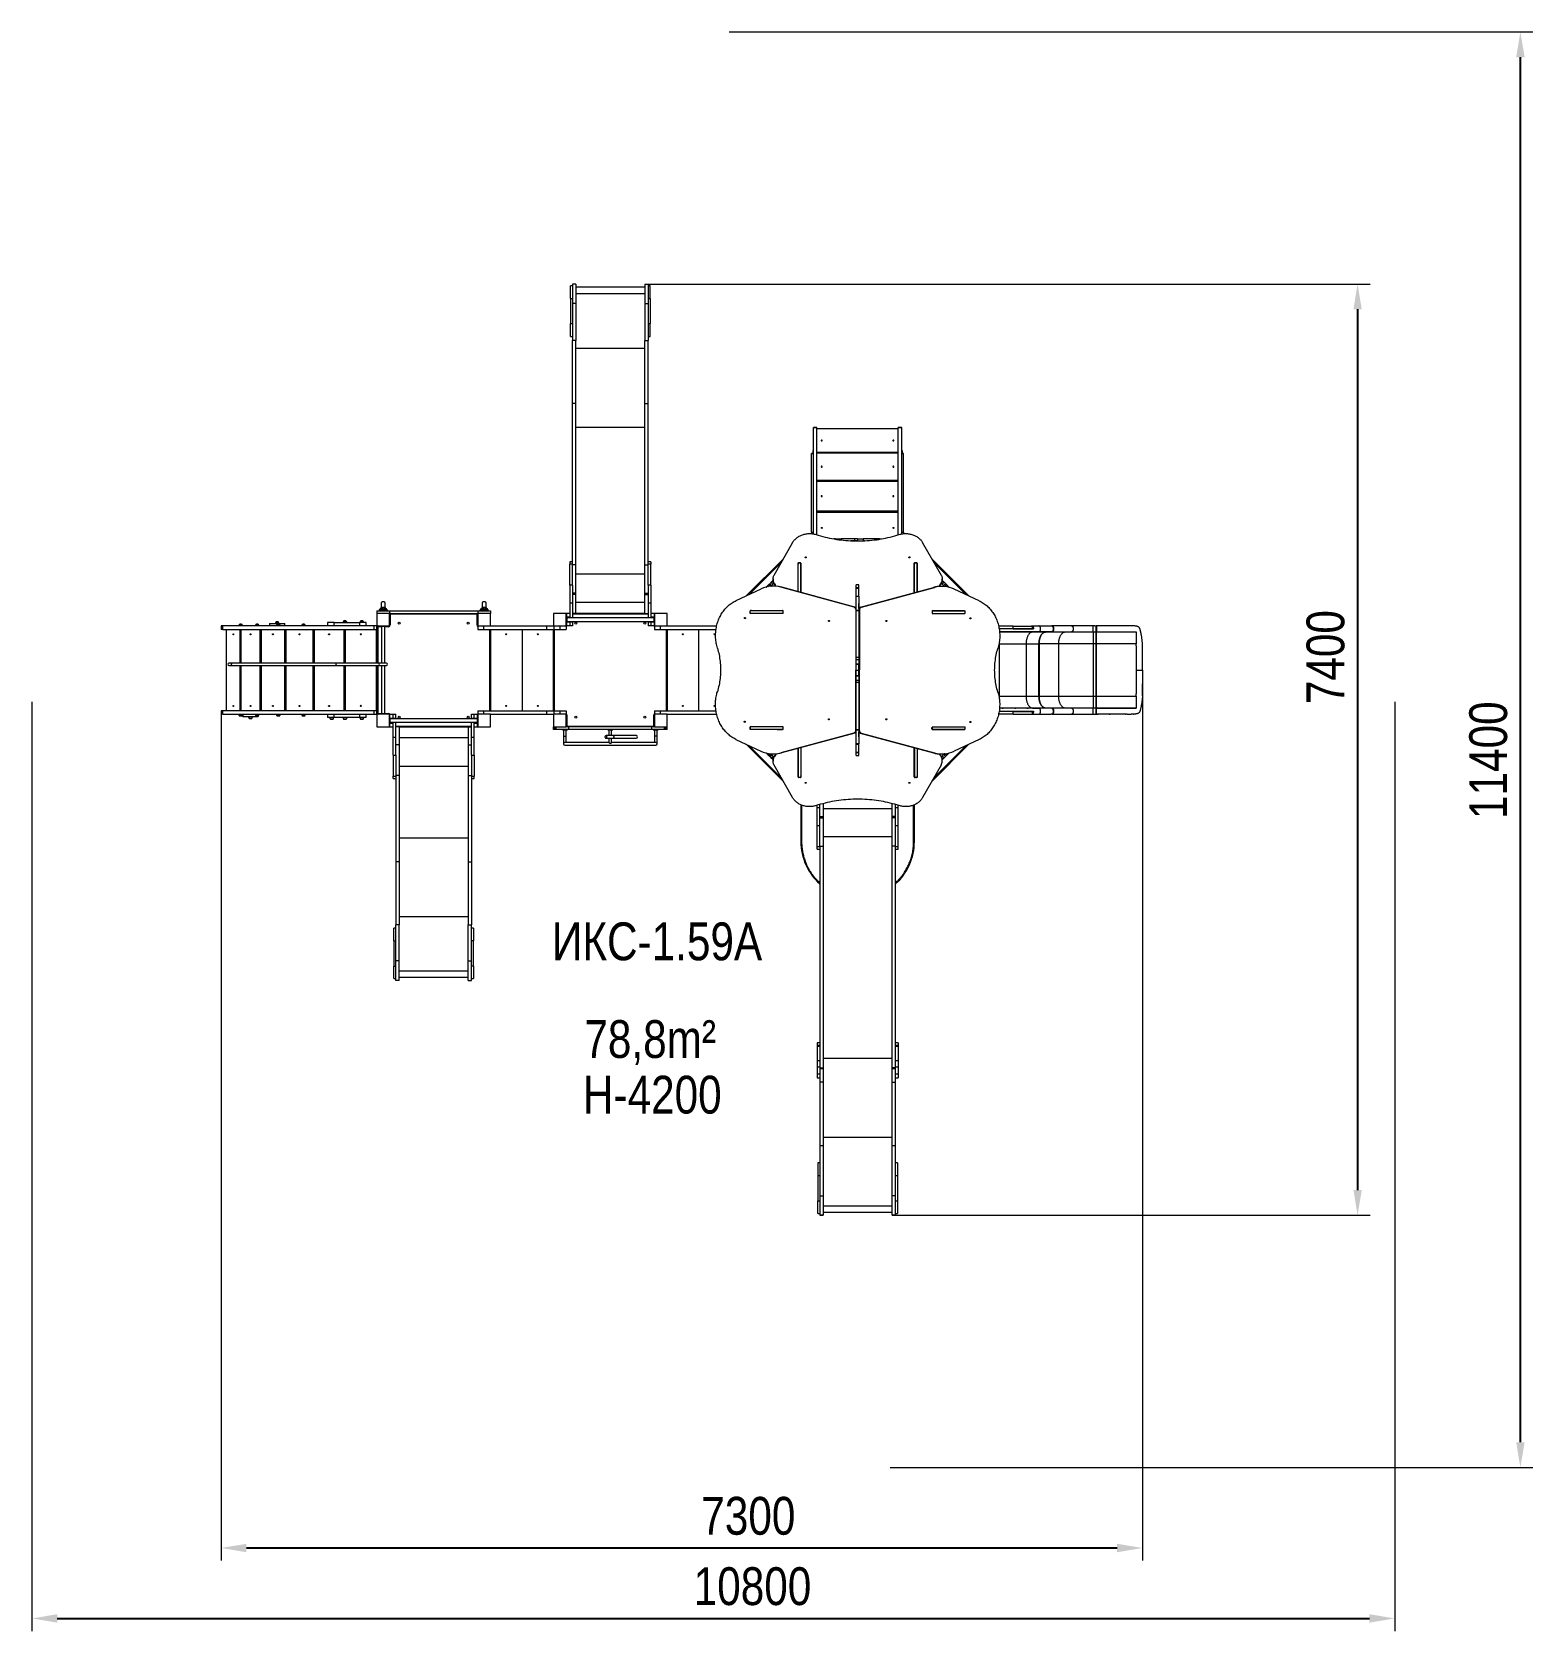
# Model space of a CAD drawing. Header units: millimetres. Extents: x -6280 to 5617, y -5845 to 6834.
import ezdxf

# ---------------------------------------------------------------- set-up
doc = ezdxf.new("R2010")
doc.units = ezdxf.units.MM
for name, color, linetype in [('DIKOM_АРТИКУЛ', 7, 'Continuous'), ('DIKOM_ОБЪЕКТ', 7, 'Continuous'), ('DIKOM_РАЗМЕР_ЗОНА', 7, 'Continuous'), ('DIKOM_РАЗМЕР_ОБЪЕКТА', 7, 'Continuous')]:
    doc.layers.add(name, color=color, linetype=linetype)
doc.styles.add('style1', font='arial.ttf', dxfattribs={"width": 0.8})
doc.dimstyles.new('1-50', dxfattribs={"dimtxt": 300, "dimasz": 200, "dimexe": 100, "dimexo": 0, "dimgap": 100, "dimtad": 1, "dimtxsty": 'style1', "dimcen": 200, "dimclrd": 7, "dimclre": 7, "dimclrt": 7, "dimadec": 1, "dimazin": 2, "dimtfac": 1, "dimtmove": 0, "dimatfit": 2, "dimfxl": 0, "dimlwd": 25, "dimlwe": 18, "dimarcsym": 0})

msp = doc.modelspace()

# ---------------------------------------------------------------- texts
at = {"layer": 'DIKOM_АРТИКУЛ', "insert": (-2158.447, -226.328), "char_height": 300, "attachment_point": 1, "style": 'style1'}
msp.add_mtext_dynamic_manual_height_columns('ИКС-1.59A', width=1667.53662, gutter_width=20, heights=[0], dxfattribs=at)
at = {"layer": 'DIKOM_РАЗМЕР_ОБЪЕКТА', "char_height": 300, "width": 5885.53069, "attachment_point": 1, "style": 'style1'}
for s, insert in [('78,8m²', (-1901.689, -1001.007)), ('H-4200', (-1913.006, -1441.923))]:
    msp.add_mtext(s, dxfattribs=dict(at, insert=insert))

# ---------------------------------------------------------------- blocks, each defined once
blk = doc.blocks.new('*D9')
at = {"layer": 'Defpoints', "color": 0, "transparency": 16777216}
for p in [(2521, 1713), (-4780, 1438), (2521, -5186)]:
    blk.add_point(p, dxfattribs=at)
at = {"layer": 'DIKOM_РАЗМЕР_ОБЪЕКТА', "color": 7, "lineweight": 18, "transparency": 16777216}
for p, q in [((2521, 1713), (2521, -5286)), ((-4780, 1438), (-4780, -5286))]:
    blk.add_line(p, q, dxfattribs=at)
at = {"layer": 'DIKOM_РАЗМЕР_ОБЪЕКТА', "color": 7, "lineweight": 25, "transparency": 16777216}
blk.add_line((-4580, -5186), (2321, -5186), dxfattribs=at)
at = {"layer": 'DIKOM_РАЗМЕР_ОБЪЕКТА', "color": 7, "transparency": 16777216}
for points in [[(-4580, -5153), (-4580, -5220), (-4780, -5186)], [(2321, -5153), (2321, -5220), (2521, -5186)]]:
    blk.add_solid(points, dxfattribs=at)
at = {"layer": 'DIKOM_РАЗМЕР_ОБЪЕКТА', "color": 7, "transparency": 16777216, "insert": (-602, -4933), "char_height": 300, "attachment_point": 5, "style": 'style1'}
blk.add_mtext('7300', dxfattribs=at)
blk = doc.blocks.new('*D10')
at = {"layer": 'Defpoints', "color": 0, "transparency": 16777216}
for p in [(-1403, 4835), (551, -2548), (4227, -2548)]:
    blk.add_point(p, dxfattribs=at)
at = {"layer": 'DIKOM_РАЗМЕР_ОБЪЕКТА', "color": 7, "lineweight": 18, "transparency": 16777216}
for p, q in [((-1403, 4835), (4327, 4835)), ((551, -2548), (4327, -2548))]:
    blk.add_line(p, q, dxfattribs=at)
at = {"layer": 'DIKOM_РАЗМЕР_ОБЪЕКТА', "color": 7, "lineweight": 25, "transparency": 16777216}
blk.add_line((4227, 4635), (4227, -2348), dxfattribs=at)
at = {"layer": 'DIKOM_РАЗМЕР_ОБЪЕКТА', "color": 7, "transparency": 16777216}
for points in [[(4194, 4635), (4260, 4635), (4227, 4835)], [(4194, -2348), (4260, -2348), (4227, -2548)]]:
    blk.add_solid(points, dxfattribs=at)
at = {"layer": 'DIKOM_РАЗМЕР_ОБЪЕКТА', "color": 7, "transparency": 16777216, "insert": (3974, 1877), "char_height": 300, "attachment_point": 5, "rotation": 90, "style": 'style1'}
blk.add_mtext('7400', dxfattribs=at)
blk = doc.blocks.new('*D11')
at = {"layer": 'Defpoints', "color": 0, "transparency": 16777216}
for p in [(-6280, 1522), (4521, 1522), (4521, -5745)]:
    blk.add_point(p, dxfattribs=at)
at = {"layer": 'DIKOM_РАЗМЕР_ЗОНА', "color": 7, "lineweight": 18, "transparency": 16777216}
for p, q in [((-6280, 1522), (-6280, -5845)), ((4521, 1522), (4521, -5845))]:
    blk.add_line(p, q, dxfattribs=at)
at = {"layer": 'DIKOM_РАЗМЕР_ЗОНА', "color": 7, "lineweight": 25, "transparency": 16777216}
blk.add_line((-6080, -5745), (4321, -5745), dxfattribs=at)
at = {"layer": 'DIKOM_РАЗМЕР_ЗОНА', "color": 7, "transparency": 16777216}
for points in [[(-6080, -5711), (-6080, -5778), (-6280, -5745)], [(4321, -5711), (4321, -5778), (4521, -5745)]]:
    blk.add_solid(points, dxfattribs=at)
at = {"layer": 'DIKOM_РАЗМЕР_ЗОНА', "color": 7, "transparency": 16777216, "insert": (-569, -5491), "char_height": 300, "attachment_point": 5, "style": 'style1'}
blk.add_mtext('10800', dxfattribs=at)
blk = doc.blocks.new('*D12')
at = {"layer": 'Defpoints', "color": 0, "transparency": 16777216}
for p in [(-755, 6834), (5517, 6834), (523, -4548)]:
    blk.add_point(p, dxfattribs=at)
at = {"layer": 'DIKOM_РАЗМЕР_ЗОНА', "color": 7, "lineweight": 18, "transparency": 16777216}
for p, q in [((-755, 6834), (5617, 6834)), ((523, -4548), (5617, -4548))]:
    blk.add_line(p, q, dxfattribs=at)
at = {"layer": 'DIKOM_РАЗМЕР_ЗОНА', "color": 7, "lineweight": 25, "transparency": 16777216}
blk.add_line((5517, -4348), (5517, 6634), dxfattribs=at)
at = {"layer": 'DIKOM_РАЗМЕР_ЗОНА', "color": 7, "transparency": 16777216}
for points in [[(5484, 6634), (5551, 6634), (5517, 6834)], [(5484, -4348), (5551, -4348), (5517, -4548)]]:
    blk.add_solid(points, dxfattribs=at)
at = {"layer": 'DIKOM_РАЗМЕР_ЗОНА', "color": 7, "transparency": 16777216, "insert": (5264, 1060), "char_height": 300, "attachment_point": 5, "rotation": 90, "style": 'style1'}
blk.add_mtext('11400', dxfattribs=at)

# ---------------------------------------------------------------- dimensions: what is measured, and where the dimension line sits
at = {"layer": 'DIKOM_РАЗМЕР_ЗОНА'}
dim = msp.add_linear_dim(base=(5517.299, 6833.699), p1=(523.429, -4547.593), p2=(-754.982, 6833.699), angle=90, text='11400', dimstyle='1-50', dxfattribs=at)
dim.commit()
dim.dimension.update_dxf_attribs({"geometry": '*D12', "text_midpoint": (5517.299, 1059.649), "dimtype": 160})
dim = msp.add_linear_dim(base=(4521.229, -5744.52), p1=(-6279.854, 1522.451), p2=(4521.229, 1522.451), text='10800', dimstyle='1-50', dxfattribs=at)
dim.commit()
dim.dimension.update_dxf_attribs({"geometry": '*D11', "text_midpoint": (-569.123, -5744.52), "dimtype": 160})
at = {"layer": 'DIKOM_РАЗМЕР_ОБЪЕКТА'}
dim = msp.add_linear_dim(base=(4227.136, -2547.593), p1=(-1402.596, 4834.681), p2=(550.528, -2547.593), angle=90, text='7400', dimstyle='1-50', dxfattribs=at)
dim.commit()
dim.dimension.update_dxf_attribs({"geometry": '*D10', "text_midpoint": (4227.136, 1876.857), "dimtype": 160})
dim = msp.add_linear_dim(base=(2521.229, -5186.431), p1=(-4779.854, 1437.755), p2=(2521.229, 1712.785), text='7300', dimstyle='1-50', dxfattribs=at)
dim.commit()
dim.dimension.update_dxf_attribs({"geometry": '*D9', "text_midpoint": (-601.814, -5186.431), "dimtype": 160})

# ---------------------------------------------------------------- linework, layer by layer
at = {"layer": 'DIKOM_ОБЪЕКТ', "color": 7, "linetype": 'Continuous', "lineweight": 15}
for p, q in [((-1995.972, 4820.098), (-2010.972, 4820.098)), ((-2010.972, 4721.842), (-2010.972, 4820.098)), ((-1968.972, 4834.682), (-1995.972, 4834.682)), ((-1995.972, 4834.681), (-1995.972, 4834.682)), ((-1968.972, 4834.681), (-1995.972, 4834.681)), ((-1995.972, 4834.681), (-1995.972, 4680.263)), ((-1968.972, 4834.681), (-1968.972, 4834.682)), ((-1968.972, 4834.681), (-1968.972, 4680.263)), ((-1422.972, 4834.682), (-1395.972, 4834.682)), ((-1422.972, 4834.681), (-1422.972, 4834.682)), ((-1422.972, 4834.681), (-1395.972, 4834.681)), ((-1422.972, 4834.681), (-1422.972, 4680.263)), ((-1395.972, 4834.681), (-1395.972, 4834.682)), ((-1395.972, 4834.681), (-1395.972, 4680.263)), ((-1380.972, 4820.098), (-1395.972, 4820.098)), ((-1380.972, 4721.842), (-1380.972, 4820.098)), ((-2010.972, 4721.842), (-1995.972, 4721.842)), ((-2010.972, 4721.842), (-2010.972, 4521.872)), ((-1422.972, 4809.682), (-1968.972, 4809.682)), ((-1968.972, 4760.554), (-1422.972, 4760.554)), ((-1395.972, 4721.842), (-1380.972, 4721.842)), ((-1380.972, 4721.842), (-1380.972, 4521.872)), ((-1968.972, 4680.263), (-1995.972, 4680.263)), ((-1995.972, 4680.263), (-1995.972, 4388.876)), ((-1968.972, 4680.263), (-1968.972, 4388.876)), ((-1422.972, 4680.263), (-1395.972, 4680.263)), ((-1422.972, 4680.263), (-1422.972, 4388.876)), ((-1395.972, 4680.263), (-1395.972, 4388.876)), ((-2010.972, 4521.872), (-1995.972, 4521.872)), ((-2010.972, 4420.128), (-2010.972, 4521.872)), ((-1395.972, 4521.872), (-1380.972, 4521.872)), ((-1380.972, 4420.128), (-1380.972, 4521.872)), ((-2010.972, 4420.128), (-1995.972, 4420.128)), ((-1968.972, 4388.876), (-1995.972, 4388.876)), ((-1995.972, 3888.606), (-1995.972, 4388.876)), ((-1968.972, 3888.606), (-1968.972, 4388.876)), ((-1968.972, 4326.5), (-1422.972, 4326.5)), ((-1422.972, 4388.876), (-1395.972, 4388.876)), ((-1422.972, 3888.606), (-1422.972, 4388.876)), ((-1395.972, 4420.128), (-1380.972, 4420.128)), ((-1395.972, 3888.606), (-1395.972, 4388.876)), ((-1968.972, 3888.606), (-1995.972, 3888.606)), ((-1995.972, 2610.072), (-1995.972, 3888.606)), ((-1968.972, 2610.072), (-1968.972, 3888.606)), ((-1422.972, 3888.606), (-1395.972, 3888.606)), ((-1422.972, 2610.072), (-1422.972, 3888.606)), ((-1395.972, 2610.072), (-1395.972, 3888.606)), ((-1968.972, 3701.162), (-1422.972, 3701.162)), ((-59.206, 3698.6), (-86.206, 3698.6)), ((-86.206, 3697.42), (-86.206, 3698.6)), ((-86.206, 3697.42), (-59.206, 3697.42)), ((-86.206, 2853.998), (-86.206, 3697.42)), ((-59.206, 3697.42), (-59.206, 3698.6)), ((-59.206, 2846.874), (-59.206, 3697.42)), ((586.794, 3686.109), (-59.206, 3686.109)), ((613.794, 3698.6), (586.794, 3698.6)), ((586.794, 3697.42), (586.794, 3698.6)), ((586.794, 3697.42), (613.794, 3697.42)), ((586.794, 2846.728), (586.794, 3697.42)), ((613.794, 3697.42), (613.794, 3698.6)), ((613.794, 2853.912), (613.794, 3697.42)), ((-86.206, 3491.696), (-101.206, 3491.696)), ((-101.206, 3490.961), (-101.206, 3491.696)), ((-101.206, 3490.961), (-86.206, 3490.961)), ((-101.206, 2867.943), (-101.206, 3490.961)), ((-89.206, 3491.696), (-89.206, 3514.489)), ((-89.206, 3514.489), (-86.206, 3514.489)), ((-59.206, 3502.07), (586.794, 3502.07)), ((586.794, 3493.383), (-59.206, 3493.383)), ((613.794, 3514.489), (616.794, 3514.489)), ((628.794, 3491.696), (613.794, 3491.696)), ((613.794, 3490.961), (628.794, 3490.961)), ((616.794, 3514.489), (616.794, 3491.696)), ((628.794, 3490.961), (628.794, 3491.696)), ((628.794, 2867.943), (628.794, 3490.961)), ((-59.206, 3280.094), (586.794, 3280.094)), ((586.794, 3270.303), (-59.206, 3270.303)), ((-59.206, 3035.818), (586.794, 3035.818)), ((-59.206, 3026.454), (586.794, 3026.454)), ((586.794, 3025.294), (-59.206, 3025.294)), ((-101.206, 2867.943), (-86.206, 2867.943)), ((-101.206, 2867.943), (-101.206, 2856.054)), ((88.581, 2814.489), (74.991, 2814.489)), ((88.599, 2814.489), (88.581, 2814.489)), ((88.581, 2814.489), (88.581, 2812.206)), ((88.599, 2814.489), (133.599, 2814.489)), ((88.599, 2814.489), (88.599, 2812.203)), ((240.666, 2814.489), (133.599, 2814.489)), ((133.599, 2814.489), (133.599, 2805.891)), ((240.666, 2799.489), (209.762, 2799.489)), ((240.666, 2814.489), (240.666, 2799.489)), ((263.166, 2814.489), (240.666, 2814.489)), ((263.166, 2799.489), (240.666, 2799.489)), ((240.666, 2799.489), (240.666, 2798.403)), ((263.166, 2814.489), (263.166, 2799.489)), ((263.166, 2814.489), (308.166, 2814.489)), ((263.166, 2799.489), (308.166, 2799.489)), ((263.166, 2799.489), (263.166, 2798.156)), ((308.166, 2814.489), (308.166, 2799.489)), ((415.286, 2814.489), (308.166, 2814.489)), ((318.292, 2799.489), (308.166, 2799.489)), ((308.166, 2799.489), (308.166, 2799.038)), ((437.786, 2814.489), (415.286, 2814.489)), ((415.286, 2814.489), (415.286, 2808.576)), ((437.786, 2814.489), (437.786, 2811.935)), ((437.786, 2814.489), (453.063, 2814.489)), ((613.794, 2867.943), (628.794, 2867.943)), ((628.794, 2867.943), (628.794, 2856.01)), ((-398.148, 2527.703), (-251.592, 2784.451)), ((779.646, 2784.451), (926.202, 2527.703)), ((-1995.972, 2633.171), (-2016.972, 2633.171)), ((-2016.972, 2633.171), (-2016.972, 2614.308)), ((-1995.972, 2614.308), (-2016.972, 2614.308)), ((-2016.972, 2448.161), (-2016.972, 2614.308)), ((-1968.972, 2610.072), (-1995.972, 2610.072)), ((-1995.972, 2595.609), (-1995.972, 2610.072)), ((-1995.972, 2448.161), (-1995.972, 2595.609)), ((-1968.972, 2385.095), (-1968.972, 2610.072)), ((-1968.972, 2537.281), (-1422.972, 2537.281)), ((-1422.972, 2610.072), (-1395.972, 2610.072)), ((-1422.972, 2385.095), (-1422.972, 2610.072)), ((-1374.972, 2633.171), (-1395.972, 2633.171)), ((-1374.972, 2614.308), (-1395.972, 2614.308)), ((-1395.972, 2595.609), (-1395.972, 2610.072)), ((-1395.972, 2448.161), (-1395.972, 2595.609)), ((-1374.972, 2633.171), (-1374.972, 2614.308)), ((-1374.972, 2448.161), (-1374.972, 2614.308)), ((-325.66, 2654.693), (-615.888, 2364.465)), ((-340.707, 2628.332), (-594.795, 2374.244)), ((-207.673, 2396.408), (-207.673, 2620.911)), ((-206.973, 2624.808), (-185.973, 2624.808)), ((-206.973, 2396.216), (-206.973, 2624.808)), ((-201.673, 2626.107), (-191.273, 2626.107)), ((-201.673, 2624.808), (-201.673, 2626.107)), ((-191.273, 2624.808), (-191.273, 2626.107)), ((-185.973, 2390.476), (-185.973, 2624.808)), ((-185.273, 2620.911), (-185.273, 2390.285)), ((713.327, 2389.132), (713.327, 2620.911)), ((714.027, 2624.808), (735.027, 2624.808)), ((714.027, 2389.321), (714.027, 2624.808)), ((719.327, 2626.107), (729.727, 2626.107)), ((719.327, 2624.808), (719.327, 2626.107)), ((729.727, 2624.808), (729.727, 2626.107)), ((735.027, 2395.005), (735.027, 2624.808)), ((735.727, 2620.911), (735.727, 2395.194)), ((1146.201, 2362.208), (853.711, 2654.697)), ((1124.99, 2372.105), (868.759, 2628.336)), ((-1995.972, 2448.161), (-2016.972, 2448.161)), ((-2016.972, 2448.161), (-2016.972, 2305.41)), ((-1995.972, 2448.161), (-1995.972, 2305.41)), ((-1374.972, 2448.161), (-1395.972, 2448.161)), ((-1395.972, 2448.161), (-1395.972, 2305.41)), ((-1374.972, 2448.161), (-1374.972, 2305.41)), ((-698.765, 2326.04), (-500.392, 2418.014)), ((-459.443, 2432.602), (-459.155, 2432.89)), ((-459.155, 2432.89), (-458.983, 2432.718)), ((-449.026, 2443.019), (-439.635, 2452.41)), ((-449.026, 2443.019), (-442.279, 2436.271)), ((-439.635, 2452.41), (-425.748, 2438.524)), ((-432.48, 2459.564), (-422.199, 2469.845)), ((-432.48, 2459.564), (-417.631, 2444.715)), ((-422.199, 2469.845), (-407.35, 2454.996)), ((-417.631, 2444.715), (-407.35, 2454.996)), ((-413.913, 2478.131), (-412.247, 2479.797)), ((-413.913, 2478.131), (-401.623, 2465.841)), ((-412.247, 2479.797), (-403.563, 2471.112)), ((-406.432, 2497.001), (-406.432, 2489.501)), ((-396.085, 2439.617), (-403.585, 2439.617)), ((-386.906, 2444.145), (-386.906, 2451.645)), ((-381.934, 2439.172), (-386.906, 2444.145)), ((235.508, 2273.219), (-343.737, 2431.549)), ((-336.237, 2431.549), (-343.737, 2431.549)), ((243.008, 2273.219), (-336.237, 2431.549)), ((274.028, 2450.727), (253.028, 2450.727)), ((253.028, 2428.496), (253.028, 2450.727)), ((253.028, 2428.496), (274.028, 2428.496)), ((253.028, 2423.837), (253.028, 2428.496)), ((253.028, 2423.837), (274.028, 2423.837)), ((253.028, 2360.676), (253.028, 2423.837)), ((274.028, 2428.496), (274.028, 2450.727)), ((274.028, 2423.837), (274.028, 2428.496)), ((274.028, 2360.676), (274.028, 2423.837)), ((286.257, 2273.553), (865.806, 2430.398)), ((293.757, 2273.553), (873.306, 2430.398)), ((865.806, 2430.398), (873.306, 2430.398)), ((914.96, 2444.145), (908.517, 2437.702)), ((914.96, 2444.145), (914.96, 2451.645)), ((932.592, 2438.313), (925.092, 2438.313)), ((941.948, 2478.152), (929.705, 2465.908)), ((949.102, 2470.998), (934.253, 2456.148)), ((934.253, 2456.148), (944.535, 2445.867)), ((934.367, 2485.733), (941.948, 2478.152)), ((934.486, 2489.501), (934.486, 2497.001)), ((959.384, 2460.716), (944.535, 2445.867)), ((949.102, 2470.998), (959.384, 2460.716)), ((967.67, 2452.43), (952.821, 2437.581)), ((952.821, 2437.581), (953.017, 2437.384)), ((969.335, 2450.765), (955.695, 2437.124)), ((967.67, 2452.43), (969.335, 2450.765)), ((981.832, 2438.268), (977.384, 2433.821)), ((981.832, 2438.268), (988.924, 2431.176)), ((1228.083, 2324), (1029.934, 2416.46)), ((-1995.972, 2305.41), (-2016.972, 2305.41)), ((-2016.972, 2305.41), (-2016.972, 2194.265)), ((-1968.972, 2385.095), (-1995.972, 2385.095)), ((-1968.972, 2374.262), (-1995.972, 2374.262)), ((-1995.972, 2305.41), (-1995.972, 2187.755)), ((-1968.972, 2374.262), (-1968.972, 2385.095)), ((-1968.972, 2224.264), (-1968.972, 2374.262)), ((-1968.972, 2312.304), (-1422.972, 2312.304)), ((-1422.972, 2385.095), (-1395.972, 2385.095)), ((-1422.972, 2374.262), (-1422.972, 2385.095)), ((-1422.972, 2374.262), (-1395.972, 2374.262)), ((-1422.972, 2224.264), (-1422.972, 2374.262)), ((-1374.972, 2305.41), (-1395.972, 2305.41)), ((-1395.972, 2305.41), (-1395.972, 2187.755)), ((-1374.972, 2305.41), (-1374.972, 2194.265)), ((253.028, 2303.255), (250.528, 2303.255)), ((250.528, 2303.255), (250.528, 2285.255)), ((250.528, 2285.255), (250.528, 2268.703)), ((253.028, 2285.255), (250.528, 2285.255)), ((253.028, 2360.676), (274.028, 2360.676)), ((253.028, 2359.207), (253.028, 2360.676)), ((253.028, 2359.207), (274.028, 2359.207)), ((253.028, 2247.098), (253.028, 2359.207)), ((274.028, 2359.207), (274.028, 2360.676)), ((274.028, 2359.207), (274.028, 2247.098)), ((277.528, 2303.255), (274.528, 2303.255)), ((274.528, 2285.255), (274.528, 2303.255)), ((277.528, 2285.255), (274.528, 2285.255)), ((274.528, 2262.572), (274.528, 2285.255)), ((277.528, 2285.255), (277.528, 2303.255)), ((277.528, 2267.703), (277.528, 2285.255)), ((-4347.557, 2155.303), (-4325.957, 2155.303)), ((-4342.2, 2156.164), (-4342.262, 2156.15)), ((-4341.863, 2156.193), (-4341.848, 2156.199)), ((-4341.848, 2156.199), (-4341.834, 2156.2)), ((-4341.834, 2156.2), (-4341.709, 2156.206)), ((-4341.321, 2156.235), (-4341.51, 2156.222)), ((-4338.083, 2156.356), (-4338.232, 2156.356)), ((-4337.832, 2156.356), (-4338.083, 2156.356)), ((-4336.881, 2156.356), (-4337.832, 2156.356)), ((-4337.414, 2156.354), (-4336.879, 2156.355)), ((-4336.558, 2156.356), (-4336.881, 2156.356)), ((-4335.307, 2156.356), (-4335.908, 2156.356)), ((-4335.416, 2156.356), (-4335.234, 2156.356)), ((-4335.283, 2156.356), (-4335.307, 2156.356)), ((-4334.664, 2156.35), (-4334.531, 2156.349)), ((-4332.365, 2156.236), (-4332.307, 2156.239)), ((-4330.215, 2155.934), (-4330.215, 2155.962)), ((-4329.574, 2155.964), (-4329.074, 2155.892)), ((-3809.997, 2163.255), (-3800.478, 2163.255)), ((-3806.847, 2163.844), (-3806.76, 2163.855)), ((-3806.302, 2163.923), (-3806.347, 2163.919)), ((-3806.347, 2163.914), (-3806.347, 2163.919)), ((-3803.281, 2164.216), (-3803.143, 2164.229)), ((-3802.685, 2164.254), (-3802.83, 2164.241)), ((-3802.017, 2164.276), (-3801.861, 2164.287)), ((-3799.894, 2164.308), (-3800.672, 2164.308)), ((-3800.478, 2163.255), (-3788.397, 2163.255)), ((-3799.727, 2164.307), (-3799.886, 2164.307)), ((-3799.221, 2164.306), (-3799.118, 2164.307)), ((-3798.393, 2164.308), (-3799.22, 2164.308)), ((-3798.241, 2164.308), (-3798.393, 2164.308)), ((-3798.25, 2164.307), (-3798.135, 2164.306)), ((-3797.722, 2164.308), (-3798.065, 2164.308)), ((-3795.808, 2164.263), (-3795.817, 2164.263)), ((-3795.355, 2164.24), (-3795.356, 2164.24)), ((-3793.542, 2164.05), (-3794.007, 2164.126)), ((-3793.602, 2164.089), (-3793.33, 2164.061)), ((-3791.95, 2163.895), (-3793.087, 2163.998)), ((-3792.971, 2164.021), (-3792.335, 2163.943)), ((-3676.155, 2163.255), (-3666.703, 2163.255)), ((-3673.01, 2163.844), (-3672.924, 2163.854)), ((-3672.507, 2163.914), (-3672.507, 2163.919)), ((-3669.447, 2164.216), (-3669.305, 2164.229)), ((-3668.846, 2164.254), (-3668.996, 2164.241)), ((-3668.184, 2164.276), (-3668.022, 2164.287)), ((-3666.063, 2164.308), (-3666.83, 2164.308)), ((-3666.703, 2163.255), (-3654.555, 2163.255)), ((-3665.895, 2164.307), (-3666.053, 2164.307)), ((-3665.388, 2164.306), (-3665.286, 2164.307)), ((-3664.559, 2164.308), (-3665.387, 2164.308)), ((-3664.392, 2164.308), (-3664.559, 2164.308)), ((-3663.881, 2164.308), (-3664.23, 2164.308)), ((-3661.968, 2164.263), (-3661.977, 2164.264)), ((-3661.51, 2164.24), (-3661.517, 2164.24)), ((-3659.715, 2164.05), (-3660.172, 2164.127)), ((-3659.767, 2164.089), (-3659.497, 2164.061)), ((-3658.086, 2163.893), (-3659.26, 2163.998)), ((-3659.138, 2164.021), (-3658.472, 2163.94)), ((-3545.972, 2245.255), (-3545.972, 2224.255)), ((-3545.972, 2245.255), (-3445.972, 2245.255)), ((-3445.972, 2224.255), (-3545.972, 2224.255)), ((-3545.972, 2224.255), (-3545.972, 2124.255)), ((-3528.972, 2248.38), (-3528.972, 2245.755)), ((-3528.972, 2245.755), (-3495.972, 2245.755)), ((-3527.742, 2251.736), (-3527.754, 2251.726)), ((-3512.972, 2256.127), (-3512.956, 2256.441)), ((-3512.702, 2255.024), (-3512.972, 2256.127)), ((-3495.972, 2245.755), (-3462.972, 2245.755)), ((-3478.972, 2256.124), (-3479.241, 2255.022)), ((-3478.986, 2256.42), (-3478.972, 2256.124)), ((-3462.972, 2248.376), (-3462.972, 2248.377)), ((-3462.972, 2245.755), (-3462.972, 2248.376)), ((-3445.972, 2245.255), (-3445.972, 2224.255)), ((-3445.972, 2245.255), (-2745.972, 2245.255)), ((-3445.972, 2224.255), (-2745.972, 2224.255)), ((-3445.972, 2124.255), (-3445.972, 2224.255)), ((-3445.972, 2214.255), (-3439.972, 2214.255)), ((-3439.972, 2214.255), (-3439.972, 2132.255)), ((-3435.972, 2224.255), (-3435.972, 2218.255)), ((-2755.972, 2218.255), (-3435.972, 2218.255)), ((-2755.972, 2224.255), (-2755.972, 2218.255)), ((-2751.972, 2132.255), (-2751.972, 2214.255)), ((-2745.972, 2214.255), (-2751.972, 2214.255)), ((-2745.972, 2245.255), (-2745.972, 2224.255)), ((-2745.972, 2245.255), (-2645.972, 2245.255)), ((-2745.972, 2224.255), (-2745.972, 2124.255)), ((-2645.972, 2224.255), (-2745.972, 2224.255)), ((-2728.972, 2248.38), (-2728.972, 2245.755)), ((-2728.972, 2245.755), (-2695.972, 2245.755)), ((-2727.742, 2251.736), (-2727.755, 2251.726)), ((-2712.972, 2256.127), (-2712.956, 2256.441)), ((-2712.702, 2255.024), (-2712.972, 2256.127)), ((-2695.972, 2245.755), (-2662.972, 2245.755)), ((-2678.972, 2256.124), (-2679.241, 2255.022)), ((-2678.986, 2256.42), (-2678.972, 2256.124)), ((-2662.972, 2248.376), (-2662.972, 2248.377)), ((-2662.972, 2245.755), (-2662.972, 2248.376)), ((-2645.972, 2245.255), (-2645.972, 2224.255)), ((-2645.972, 2124.255), (-2645.972, 2224.255)), ((-2145.972, 2224.255), (-2145.972, 2124.255)), ((-2045.972, 2224.255), (-2145.972, 2224.255)), ((-2045.972, 2124.255), (-2045.972, 2224.255)), ((-2045.972, 2224.255), (-2043.972, 2224.255)), ((-2045.972, 2214.255), (-2043.972, 2214.255)), ((-2041.972, 2194.255), (-2045.972, 2194.255)), ((-2016.972, 2224.261), (-2043.972, 2224.261)), ((-2043.972, 2224.261), (-2043.972, 2194.265)), ((-2016.972, 2194.265), (-2043.972, 2194.265)), ((-2043.972, 2194.255), (-2043.972, 2194.265)), ((-2041.972, 2194.255), (-2041.972, 2154.255)), ((-1349.972, 2187.755), (-2041.972, 2187.755)), ((-2041.972, 2160.755), (-1349.972, 2160.755)), ((-2016.972, 2194.671), (-2016.972, 2194.265)), ((-2016.972, 2187.755), (-2016.972, 2194.265)), ((-2016.972, 2154.255), (-2016.972, 2160.755)), ((-1968.972, 2224.264), (-1995.972, 2224.264)), ((-1995.972, 2224.255), (-1978.472, 2224.255)), ((-1395.972, 2218.255), (-1995.972, 2218.255)), ((-1995.972, 2160.755), (-1995.972, 2154.259)), ((-1978.472, 2224.255), (-1978.472, 2222.765)), ((-1978.472, 2222.765), (-1413.472, 2222.765)), ((-1968.972, 2225.765), (-1422.972, 2225.765)), ((-1422.972, 2224.264), (-1395.972, 2224.264)), ((-1413.472, 2224.255), (-1413.472, 2222.765)), ((-1413.472, 2224.255), (-1395.972, 2224.255)), ((-1395.972, 2160.755), (-1395.972, 2154.259)), ((-1347.972, 2224.261), (-1374.972, 2224.261)), ((-1374.972, 2194.671), (-1374.972, 2194.265)), ((-1347.972, 2194.265), (-1374.972, 2194.265)), ((-1374.972, 2187.755), (-1374.972, 2194.265)), ((-1374.972, 2154.255), (-1374.972, 2160.755)), ((-1345.972, 2194.255), (-1349.972, 2194.255)), ((-1349.972, 2194.255), (-1349.972, 2154.255)), ((-1347.972, 2224.261), (-1347.972, 2194.265)), ((-1345.972, 2224.255), (-1347.972, 2224.255)), ((-1345.972, 2214.255), (-1347.972, 2214.255)), ((-1347.972, 2194.255), (-1347.972, 2194.265)), ((-1245.972, 2224.255), (-1345.972, 2224.255)), ((-1345.972, 2224.255), (-1345.972, 2124.255)), ((-1245.972, 2124.255), (-1245.972, 2224.255)), ((-587.241, 2230.622), (-587.227, 2241.022)), ((-586.526, 2230.622), (-587.241, 2230.622)), ((-586.526, 2241.022), (-587.227, 2241.022)), ((-586.526, 2224.255), (-586.526, 2245.255)), ((-326.719, 2245.255), (-586.526, 2245.255)), ((-326.719, 2224.255), (-586.526, 2224.255)), ((-582.024, 2247.013), (-330.01, 2246.582)), ((-329.97, 2224.182), (-372.616, 2224.255)), ((-329.693, 2224.194), (-365.116, 2224.255)), ((-329.222, 2224.255), (-329.97, 2224.182)), ((-326.719, 2224.255), (-326.719, 2245.255)), ((243.008, 2273.219), (235.508, 2273.219)), ((248.839, 2253.727), (247.609, 1294.234)), ((253.028, 2253.727), (248.839, 2253.727)), ((274.028, 2247.098), (253.028, 2247.098)), ((253.028, 2247.098), (253.028, 2246.654)), ((253.028, 2246.654), (274.028, 2246.654)), ((253.028, 1873.785), (253.028, 2246.654)), ((274.028, 2254.095), (280.389, 2254.095)), ((274.028, 2246.654), (274.028, 2247.098)), ((274.028, 2246.654), (274.028, 1873.785)), ((279.774, 1294.601), (280.389, 2254.095)), ((286.257, 2273.553), (293.757, 2273.553)), ((854.774, 2245.255), (854.774, 2224.255)), ((854.774, 2245.255), (1114.582, 2245.255)), ((854.774, 2224.255), (1114.582, 2224.255)), ((1103.737, 2245.426), (858.984, 2245.635)), ((859.14, 2223.242), (1111.223, 2223.026)), ((1111.237, 2245.426), (859.224, 2245.642)), ((1103.737, 2245.426), (1111.237, 2245.426)), ((1114.582, 2245.255), (1114.582, 2224.255)), ((1114.582, 2239.422), (1116.429, 2239.422)), ((1114.582, 2229.022), (1116.423, 2229.022)), ((1116.423, 2229.022), (1116.429, 2239.422)), ((-4779.854, 2124.255), (-4779.854, 2097.255)), ((-4768.318, 2124.255), (-4779.854, 2124.255)), ((-4768.318, 2097.255), (-4779.854, 2097.255)), ((-4768.318, 2097.255), (-4768.318, 2124.255)), ((-3566.781, 2124.255), (-4768.318, 2124.255)), ((-4768.318, 2097.255), (-3566.781, 2097.255)), ((-4739.698, 2097.255), (-4739.698, 1451.255)), ((-4691.069, 2124.255), (-4691.069, 2127.255)), ((-4691.069, 2127.255), (-4640.656, 2127.255)), ((-4636.725, 2136.255), (-4626.795, 2136.255)), ((-4633.541, 2136.844), (-4633.458, 2136.859)), ((-4633.4, 2136.87), (-4633.384, 2136.866)), ((-4633.055, 2136.912), (-4633.055, 2136.919)), ((-4629.962, 2137.216), (-4629.856, 2137.231)), ((-4629.4, 2137.256), (-4629.509, 2137.241)), ((-4628.693, 2137.276), (-4628.579, 2137.288)), ((-4628.551, 1829.755), (-4628.551, 2097.255)), ((-4626.553, 2137.308), (-4627.4, 2137.308)), ((-4627.375, 2137.307), (-4627.386, 2137.307)), ((-4626.795, 2136.255), (-4615.125, 2136.255)), ((-4626.394, 2137.307), (-4626.552, 2137.307)), ((-4625.896, 2137.308), (-4626.011, 2137.308)), ((-4625.898, 2137.306), (-4625.782, 2137.307)), ((-4625.075, 2137.308), (-4625.896, 2137.308)), ((-4625.013, 2137.308), (-4625.075, 2137.308)), ((-4625.025, 2137.307), (-4624.922, 2137.306)), ((-4624.45, 2137.308), (-4624.757, 2137.308)), ((-4623.43, 2097.255), (-4623.43, 1829.755)), ((-4620.186, 2137.05), (-4620.691, 2137.119)), ((-4620.281, 2137.084), (-4620.012, 2137.061)), ((-4618.803, 2136.907), (-4619.728, 2136.998)), ((-4619.653, 2137.021), (-4619.182, 2136.958)), ((-4611.193, 2127.255), (-4611.068, 2127.255)), ((-4611.068, 2127.255), (-4611.068, 2126.415)), ((-4506.404, 2136.255), (-4497.655, 2136.255)), ((-4502.763, 2136.918), (-4502.763, 2136.919)), ((-4499.761, 2137.216), (-4499.595, 2137.226)), ((-4499.132, 2137.252), (-4499.315, 2137.241)), ((-4498.512, 2137.276), (-4498.299, 2137.285)), ((-4497.655, 2136.255), (-4484.804, 2136.255)), ((-4496.409, 2137.308), (-4497.079, 2137.308)), ((-4496.247, 2137.307), (-4496.393, 2137.307)), ((-4494.891, 2137.308), (-4495.743, 2137.308)), ((-4495.74, 2137.306), (-4495.644, 2137.307)), ((-4494.567, 2137.308), (-4494.891, 2137.308)), ((-4494.129, 2137.308), (-4494.549, 2137.308)), ((-4492.245, 2137.263), (-4492.225, 2137.264)), ((-4490.132, 2137.05), (-4490.475, 2137.138)), ((-4490.077, 2137.097), (-4489.848, 2137.061)), ((-4488.147, 2136.877), (-4489.681, 2136.998)), ((-4489.49, 2137.021), (-4488.202, 2136.883)), ((-4488.138, 2136.876), (-4488.147, 2136.877)), ((-4470.655, 1829.755), (-4470.655, 2097.255)), ((-4464.272, 2097.255), (-4464.272, 1829.755)), ((-4396.757, 2143.303), (-4396.757, 2124.255)), ((-4396.757, 2143.303), (-4276.757, 2143.303)), ((-4338.115, 2136.255), (-4326.2, 2136.255)), ((-4334.206, 2136.901), (-4334.206, 2136.919)), ((-4332.358, 2137.154), (-4332.443, 2137.147)), ((-4332.347, 2137.154), (-4332.358, 2137.154)), ((-4329.515, 2137.301), (-4329.463, 2137.301)), ((-4328.92, 2137.307), (-4329.453, 2137.301)), ((-4328.755, 2137.307), (-4328.92, 2137.307)), ((-4327.726, 2137.308), (-4328.775, 2137.308)), ((-4327.484, 2137.307), (-4327.718, 2137.307)), ((-4327.028, 2137.308), (-4327.699, 2137.308)), ((-4327.034, 2137.306), (-4326.873, 2137.307)), ((-4326.258, 2137.308), (-4327.028, 2137.308)), ((-4326.005, 2137.308), (-4326.258, 2137.308)), ((-4326.2, 2136.255), (-4316.515, 2136.255)), ((-4325.841, 2137.308), (-4326.005, 2137.308)), ((-4322.725, 2137.18), (-4322.846, 2137.195)), ((-4322.481, 2137.162), (-4322.427, 2137.167)), ((-4322.389, 2137.161), (-4322.273, 2137.144)), ((-4321.288, 2137.05), (-4321.743, 2137.086)), ((-4320.611, 2136.959), (-4320.832, 2136.998)), ((-4319.832, 2136.867), (-4319.921, 2136.882)), ((-4319.464, 2136.811), (-4319.38, 2136.799)), ((-4276.757, 2124.255), (-4276.757, 2143.303)), ((-4275.763, 1829.755), (-4275.763, 2097.255)), ((-4268.364, 2097.255), (-4268.364, 1829.755)), ((-4138.352, 2136.255), (-4130.253, 2136.255)), ((-4131.754, 2137.216), (-4131.598, 2137.223)), ((-4131.129, 2137.249), (-4131.314, 2137.241)), ((-4130.521, 2137.276), (-4130.284, 2137.284)), ((-4130.253, 2136.255), (-4116.752, 2136.255)), ((-4128.433, 2137.308), (-4129.027, 2137.308)), ((-4128.288, 2137.307), (-4128.416, 2137.307)), ((-4126.919, 2137.308), (-4127.786, 2137.308)), ((-4127.781, 2137.306), (-4127.694, 2137.307)), ((-4126.563, 2137.308), (-4126.919, 2137.308)), ((-4126.077, 2137.308), (-4126.563, 2137.308)), ((-4122.458, 2137.151), (-4122.472, 2137.152)), ((-4122.257, 2137.05), (-4122.458, 2137.151)), ((-4122.059, 2137.104), (-4121.913, 2137.061)), ((-4120.513, 2136.906), (-4121.813, 2136.998)), ((-4121.557, 2137.021), (-4120.51, 2136.92)), ((-4120.107, 2136.876), (-4120.116, 2136.877)), ((-4051.393, 1829.755), (-4051.393, 2097.255)), ((-4043.264, 2097.255), (-4043.264, 1829.755)), ((-3938.832, 2151.255), (-3938.832, 2124.255)), ((-3883.649, 2151.255), (-3938.832, 2151.255)), ((-3883.649, 2124.255), (-3883.649, 2151.255)), ((-3883.649, 2151.255), (-3683.845, 2151.255)), ((-3806.203, 1829.755), (-3806.203, 2097.255)), ((-3797.656, 2097.255), (-3797.656, 1829.755)), ((-3683.845, 2151.255), (-3683.845, 2124.255)), ((-3630.546, 2151.255), (-3683.845, 2151.255)), ((-3630.546, 2124.255), (-3630.546, 2151.255)), ((-3566.781, 2097.255), (-3566.781, 2124.255)), ((-3545.972, 2124.255), (-3566.781, 2124.255)), ((-3566.781, 2097.255), (-3545.972, 2097.255)), ((-3549.651, 1829.755), (-3549.651, 2097.255)), ((-3546.247, 1829.755), (-3546.247, 2097.255)), ((-3545.972, 2097.255), (-3545.972, 2124.255)), ((-3545.972, 2124.255), (-3445.972, 2124.255)), ((-3539.972, 2114.255), (-3545.972, 2114.255)), ((-3545.972, 1829.755), (-3545.972, 2097.255)), ((-3539.972, 2114.255), (-3539.972, 1829.755)), ((-3535.972, 2124.255), (-3535.972, 2118.255)), ((-3509.472, 2118.255), (-3535.972, 2118.255)), ((-3515.972, 2120.255), (-3515.972, 2124.255)), ((-3475.972, 2120.255), (-3515.972, 2120.255)), ((-3509.472, 2120.255), (-3509.472, 1829.755)), ((-3482.472, 1829.755), (-3482.472, 2120.255)), ((-3453.972, 2118.255), (-3482.472, 2118.255)), ((-3475.972, 2120.255), (-3475.972, 2124.255)), ((-3453.972, 2124.255), (-3453.972, 2118.255)), ((-3445.972, 2132.255), (-3439.972, 2132.255)), ((-2745.972, 2132.255), (-2751.972, 2132.255)), ((-2745.972, 2124.255), (-2645.972, 2124.255)), ((-2745.972, 2124.255), (-2745.972, 2097.255)), ((-2745.972, 2097.255), (-2702.203, 2097.255)), ((-2702.203, 2124.255), (-2702.203, 2097.255)), ((-2702.203, 2097.255), (-2200.836, 2097.255)), ((-2651.972, 1451.255), (-2651.972, 2097.255)), ((-2645.972, 2124.255), (-2200.836, 2124.255)), ((-2645.972, 2097.255), (-2645.972, 1451.255)), ((-2645.969, 2097.255), (-2645.969, 1451.255)), ((-2395.969, 2097.255), (-2395.969, 1451.255)), ((-2200.836, 2124.255), (-2200.836, 2097.255)), ((-2200.836, 2124.255), (-2145.972, 2124.255)), ((-2200.836, 2097.255), (-2144.605, 2097.255)), ((-2145.972, 2124.255), (-2045.972, 2124.255)), ((-2145.972, 1451.255), (-2145.972, 2097.255)), ((-2144.605, 2124.255), (-2144.605, 2097.255)), ((-2144.605, 2097.255), (-2095.972, 2097.255)), ((-2139.972, 2097.255), (-2139.972, 1451.255)), ((-2095.972, 2124.255), (-2095.972, 2097.255)), ((-2095.972, 2097.255), (-2045.972, 2097.255)), ((-2041.972, 2154.255), (-2045.972, 2154.255)), ((-2045.972, 2132.255), (-2043.972, 2132.255)), ((-2045.972, 2124.255), (-2045.972, 2097.255)), ((-2043.972, 2154.255), (-2043.972, 2124.255)), ((-2016.972, 2124.255), (-2043.972, 2124.255)), ((-2016.972, 2154.255), (-2041.972, 2154.255)), ((-1995.972, 2154.259), (-2016.972, 2154.259)), ((-2016.972, 2154.255), (-2016.972, 2124.255)), ((-1995.972, 2124.26), (-2016.972, 2124.26)), ((-1995.972, 2154.259), (-1995.972, 2124.26)), ((-1374.972, 2154.259), (-1395.972, 2154.259)), ((-1395.972, 2154.259), (-1395.972, 2124.26)), ((-1374.972, 2124.26), (-1395.972, 2124.26)), ((-1374.972, 2154.255), (-1374.972, 2124.255)), ((-1349.972, 2154.255), (-1374.972, 2154.255)), ((-1347.972, 2124.255), (-1374.972, 2124.255)), ((-1345.972, 2154.255), (-1349.972, 2154.255)), ((-1347.972, 2154.255), (-1347.972, 2124.255)), ((-1345.972, 2132.255), (-1347.972, 2132.255)), ((-1345.972, 2124.255), (-1245.972, 2124.255)), ((-1345.972, 2124.255), (-1345.972, 2097.255)), ((-1345.972, 2097.255), (-1302.203, 2097.255)), ((-1302.203, 2124.255), (-1302.203, 2097.255)), ((-1302.203, 2097.255), (-858.188, 2097.255)), ((-1251.972, 1451.255), (-1251.972, 2097.255)), ((-1245.972, 2124.255), (-853.151, 2124.255)), ((-1245.972, 2097.255), (-1245.972, 1451.255)), ((-1245.969, 2097.255), (-1245.969, 1451.255)), ((-995.969, 2097.255), (-995.969, 1451.255)), ((1497.929, 2123.724), (1381.643, 2123.724)), ((1497.929, 2102.724), (1385.837, 2102.724)), ((1657.472, 2101.745), (1385.999, 2101.745)), ((1700.45, 2077.224), (1389.124, 2077.224)), ((1652.27, 2076.222), (1389.214, 2076.222)), ((1497.929, 2102.724), (1497.929, 2123.724)), ((1497.929, 2123.724), (1649.789, 2123.724)), ((1497.929, 2102.724), (1649.789, 2102.724)), ((1645.578, 2125.224), (1645.625, 2125.224)), ((1645.625, 2125.224), (1646.189, 2125.224)), ((1646.189, 2125.224), (1700.45, 2125.224)), ((1649.789, 2102.724), (1649.789, 2123.724)), ((1649.789, 2123.724), (1651.688, 2123.724)), ((1649.789, 2102.724), (1651.688, 2102.724)), ((1651.688, 2102.724), (1651.688, 2123.724)), ((1651.688, 2102.724), (1654.91, 2102.724)), ((1700.45, 2077.224), (1652.27, 2076.222)), ((1754.315, 2076.222), (1652.27, 2076.222)), ((1700.45, 2125.224), (1794.653, 2125.224)), ((1802.496, 2077.224), (1700.45, 2077.224)), ((1743.254, 2074.075), (1743.44, 2074.154)), ((1754.315, 2076.222), (1802.496, 2077.224)), ((1778.281, 2076.72), (1910.808, 2076.72)), ((1794.653, 2125.224), (1802.496, 2125.224)), ((1796.291, 2125.224), (1794.653, 2125.224)), ((1796.291, 2125.224), (1804.002, 2125.224)), ((1800.993, 2077.192), (1804.002, 2077.224)), ((1804.964, 2124.732), (1803.423, 2124.931)), ((1959.302, 2125.224), (1804.002, 2125.224)), ((1804.002, 2077.224), (1959.302, 2077.224)), ((1817.021, 2101.224), (1817.768, 2101.224)), ((1910.808, 2076.72), (1959.302, 2077.224)), ((1910.808, 2076.72), (2131.375, 2076.72)), ((1959.302, 2077.224), (2131.375, 2077.224)), ((2131.375, 2077.224), (2131.375, 2125.224)), ((2145.375, 2125.224), (2131.375, 2125.224)), ((2131.375, 2077.224), (2131.375, 2076.72)), ((2131.375, 2077.224), (2154.95, 2077.224)), ((2131.375, 2076.72), (2154.95, 2076.72)), ((2131.375, 2076.72), (2131.375, 1984.722)), ((2145.375, 2125.224), (2154.95, 2125.224)), ((2147.274, 2125.224), (2147.374, 2125.235)), ((2147.374, 2125.235), (2156.807, 2125.243)), ((2155.091, 2124.432), (2154.95, 2125.108)), ((2154.95, 2077.316), (2155.118, 2077.802)), ((2154.95, 2077.224), (2154.95, 2076.72)), ((2154.95, 2076.72), (2154.95, 1984.722)), ((2155.262, 2078.531), (2155.262, 2078.114)), ((2156.101, 2124.95), (2155.263, 2124.111)), ((2156.082, 2077.517), (2155.421, 2078.178)), ((2155.45, 2077.22), (2155.45, 2077.724)), ((2155.45, 2077.646), (2156.082, 2077.013)), ((2155.45, 1984.722), (2155.45, 2077.22)), ((2156.709, 2125.232), (2155.807, 2125.232)), ((2156.082, 2077.517), (2156.082, 2077.013)), ((2156.082, 2077.013), (2156.082, 1984.722)), ((2156.788, 2077.512), (2156.789, 2077.4)), ((2156.789, 2077.224), (2210.485, 2077.224)), ((2156.789, 2076.72), (2156.789, 2077.224)), ((2156.789, 2076.72), (2471.293, 2076.72)), ((2156.789, 1984.722), (2156.789, 2076.72)), ((2156.807, 2125.243), (2156.814, 2125.057)), ((2170.58, 2125.238), (2156.807, 2125.233)), ((2171.375, 2125.251), (2170.58, 2125.25)), ((2210.485, 2077.224), (2367.655, 2077.224)), ((2367.655, 2077.224), (2381.949, 2077.224)), ((2381.949, 2077.224), (2387.293, 2077.224)), ((2386.022, 2125.206), (2383.965, 2125.182)), ((2387.26, 2125.22), (2386.022, 2125.206)), ((2451.507, 2124.841), (2450.542, 2124.907)), ((2452.102, 2124.801), (2451.507, 2124.841)), ((2470.769, 2076.779), (2471.231, 2076.743)), ((2471.231, 2076.743), (2471.289, 2076.724)), ((2471.289, 2076.724), (2471.293, 2076.72)), ((2471.293, 2075.396), (2471.293, 2075.377)), ((2471.293, 2061.057), (2471.293, 2056.282)), ((2471.293, 2035.657), (2471.293, 2029.253)), ((1384.916, 1983.724), (1384.983, 1983.724)), ((1384.983, 1984.091), (1384.983, 1983.724)), ((1384.983, 1983.724), (1599.501, 1983.724)), ((1384.983, 1983.724), (1384.983, 1565.724)), ((1599.501, 1983.724), (1701.546, 1983.724)), ((1599.501, 1983.724), (1599.501, 1565.724)), ((1701.546, 1565.724), (1701.546, 1983.724)), ((1701.759, 1983.724), (1701.546, 1983.724)), ((1701.759, 1565.724), (1701.759, 1983.724)), ((1702.306, 1984.722), (1701.768, 1984.722)), ((1703.053, 1984.722), (1702.306, 1984.722)), ((1702.306, 1984.722), (1702.306, 1564.725)), ((1703.053, 1984.722), (1858.353, 1984.722)), ((1703.053, 1564.725), (1703.053, 1984.722)), ((1858.353, 1564.725), (1858.353, 1984.722)), ((1858.353, 1984.722), (2131.375, 1984.722)), ((2131.375, 1984.722), (2154.95, 1984.722)), ((2131.375, 1984.722), (2131.375, 1564.725)), ((2154.95, 1984.722), (2154.95, 1564.725)), ((2154.95, 1984.722), (2155.45, 1984.722)), ((2155.45, 1564.725), (2155.45, 1984.722)), ((2155.45, 1984.722), (2156.082, 1984.722)), ((2156.789, 1984.722), (2156.082, 1984.722)), ((2156.082, 1984.722), (2156.082, 1564.725)), ((2156.789, 1984.722), (2471.293, 1984.722)), ((2156.789, 1564.725), (2156.789, 1984.722)), ((2471.293, 1991.886), (2471.293, 1984.722)), ((2471.293, 1984.722), (2471.293, 1984.233)), ((2471.293, 1984.233), (2471.293, 1983.623)), ((2471.293, 1919.434), (2471.293, 1774.724)), ((2521.188, 1986.078), (2521.087, 1988.407)), ((2521.288, 1983.749), (2521.188, 1986.078)), ((-4692.32, 1829.755), (-4718.991, 1829.755)), ((-4718.991, 1810.755), (-4692.32, 1810.755)), ((-3868.099, 1829.755), (-4692.32, 1829.755)), ((-4692.32, 1810.755), (-3868.099, 1810.755)), ((-4628.551, 1451.255), (-4628.551, 1810.755)), ((-4623.43, 1810.755), (-4623.43, 1451.255)), ((-4470.655, 1451.255), (-4470.655, 1810.755)), ((-4464.272, 1810.755), (-4464.272, 1451.255)), ((-4275.763, 1451.255), (-4275.763, 1810.755)), ((-4268.364, 1810.755), (-4268.364, 1451.255)), ((-4051.393, 1451.255), (-4051.393, 1810.755)), ((-4043.264, 1810.755), (-4043.264, 1451.255)), ((-3520.972, 1829.755), (-3868.099, 1829.755)), ((-3868.099, 1810.755), (-3520.972, 1810.755)), ((-3806.203, 1451.255), (-3806.203, 1810.755)), ((-3797.656, 1810.755), (-3797.656, 1451.255)), ((-3549.651, 1451.255), (-3549.651, 1810.755)), ((-3546.247, 1451.255), (-3546.247, 1810.755)), ((-3545.972, 1451.255), (-3545.972, 1810.755)), ((-3539.972, 1810.755), (-3539.972, 1434.255)), ((-3470.972, 1829.755), (-3520.972, 1829.755)), ((-3520.972, 1810.755), (-3470.972, 1810.755)), ((-3509.472, 1810.755), (-3509.472, 1428.255)), ((-3482.472, 1428.255), (-3482.472, 1810.755)), ((274.028, 1873.785), (253.028, 1873.785)), ((253.028, 1856.695), (253.028, 1873.785)), ((274.028, 1856.695), (253.028, 1856.695)), ((253.028, 1820.211), (253.028, 1856.695)), ((274.028, 1820.211), (253.028, 1820.211)), ((253.028, 1819.05), (253.028, 1820.211)), ((274.028, 1819.05), (253.028, 1819.05)), ((253.028, 1774.255), (253.028, 1819.05)), ((274.028, 1873.785), (274.028, 1856.695)), ((274.028, 1856.695), (274.028, 1820.211)), ((274.028, 1820.211), (274.028, 1819.05)), ((274.028, 1774.255), (274.028, 1819.05)), ((253.028, 1774.255), (274.028, 1774.255)), ((253.028, 1729.46), (253.028, 1774.255)), ((253.028, 1729.46), (274.028, 1729.46)), ((253.028, 1728.299), (253.028, 1729.46)), ((274.028, 1728.299), (253.028, 1728.299)), ((253.028, 1691.815), (253.028, 1728.299)), ((274.028, 1691.815), (253.028, 1691.815)), ((253.028, 1674.725), (253.028, 1691.815)), ((274.028, 1674.725), (253.028, 1674.725)), ((253.028, 1301.856), (253.028, 1674.725)), ((274.028, 1729.46), (274.028, 1774.255)), ((274.028, 1729.46), (274.028, 1728.299)), ((274.028, 1728.299), (274.028, 1691.815)), ((274.028, 1691.815), (274.028, 1674.725)), ((274.028, 1674.725), (274.028, 1301.856)), ((2471.293, 1774.724), (2471.293, 1630.014)), ((2521.292, 1774.161), (2521.267, 1752.888)), ((2521.293, 1774.724), (2521.292, 1774.161)), ((1384.983, 1565.724), (1384.206, 1565.724)), ((1599.501, 1565.724), (1384.983, 1565.724)), ((1384.983, 1565.724), (1384.983, 1561.49)), ((1701.546, 1565.724), (1599.501, 1565.724)), ((1701.759, 1565.724), (1701.546, 1565.724)), ((1701.767, 1564.725), (1702.306, 1564.725)), ((1702.306, 1564.725), (1703.053, 1564.725)), ((1858.353, 1564.725), (1703.053, 1564.725)), ((2131.375, 1564.725), (1858.353, 1564.725)), ((2131.375, 1564.725), (2131.375, 1472.727)), ((2154.95, 1564.725), (2131.375, 1564.725)), ((2154.95, 1564.725), (2154.95, 1472.727)), ((2154.95, 1564.725), (2155.45, 1564.725)), ((2155.45, 1472.227), (2155.45, 1564.725)), ((2156.082, 1564.725), (2155.45, 1564.725)), ((2156.082, 1564.725), (2156.082, 1472.434)), ((2156.789, 1564.725), (2156.082, 1564.725)), ((2471.293, 1564.725), (2156.789, 1564.725)), ((2156.789, 1472.727), (2156.789, 1564.725)), ((2471.293, 1565.214), (2471.293, 1565.824)), ((2471.293, 1564.725), (2471.293, 1565.214)), ((2471.293, 1564.725), (2471.293, 1557.562)), ((-4779.854, 1451.255), (-4779.854, 1424.255)), ((-4768.318, 1451.255), (-4779.854, 1451.255)), ((-4768.318, 1424.255), (-4779.854, 1424.255)), ((-4768.318, 1424.255), (-4768.318, 1451.255)), ((-3566.781, 1451.255), (-4768.318, 1451.255)), ((-4768.318, 1424.255), (-3566.781, 1424.255)), ((-4691.069, 1421.255), (-4691.069, 1424.255)), ((-4640.656, 1421.255), (-4691.069, 1421.255)), ((-4615.125, 1412.255), (-4636.725, 1412.255)), ((-4633.459, 1411.65), (-4633.56, 1411.674)), ((-4633.074, 1411.606), (-4633.074, 1411.597)), ((-4633.074, 1411.597), (-4633.002, 1411.583)), ((-4629.856, 1411.277), (-4629.981, 1411.301)), ((-4629.528, 1411.275), (-4629.4, 1411.252)), ((-4628.579, 1411.22), (-4628.712, 1411.24)), ((-4627.363, 1411.203), (-4627.53, 1411.203)), ((-4627.388, 1411.202), (-4626.352, 1411.202)), ((-4626.271, 1411.202), (-4625.208, 1411.202)), ((-4625.835, 1411.204), (-4626.266, 1411.203)), ((-4625.208, 1411.202), (-4624.893, 1411.202)), ((-4624.902, 1411.203), (-4625.058, 1411.204)), ((-4624.864, 1411.202), (-4624.45, 1411.202)), ((-4622.092, 1411.27), (-4622.137, 1411.268)), ((-4621.135, 1411.359), (-4621.149, 1411.358)), ((-4620.407, 1411.42), (-4621.135, 1411.359)), ((-4620.938, 1411.395), (-4619.914, 1411.449)), ((-4619.562, 1411.489), (-4618.921, 1411.627)), ((-4618.708, 1411.633), (-4619.183, 1411.557)), ((-4618.708, 1411.657), (-4618.708, 1411.633)), ((-4618.699, 1411.634), (-4618.708, 1411.633)), ((-4618.699, 1411.658), (-4618.699, 1411.634)), ((-4611.068, 1421.255), (-4611.193, 1421.255)), ((-4611.068, 1422.095), (-4611.068, 1421.255)), ((-4607.791, 1424.255), (-4607.791, 1403.255)), ((-4487.791, 1403.255), (-4607.791, 1403.255)), ((-4484.804, 1412.255), (-4506.404, 1412.255)), ((-4503.253, 1411.666), (-4503.332, 1411.674)), ((-4502.808, 1411.6), (-4502.808, 1411.597)), ((-4499.595, 1411.284), (-4499.806, 1411.301)), ((-4499.36, 1411.275), (-4499.132, 1411.258)), ((-4498.299, 1411.224), (-4498.557, 1411.24)), ((-4498.096, 1411.225), (-4498.224, 1411.219)), ((-4497.01, 1411.203), (-4497.202, 1411.203)), ((-4497.038, 1411.202), (-4496.11, 1411.202)), ((-4496.084, 1411.202), (-4495.035, 1411.202)), ((-4495.723, 1411.204), (-4496.082, 1411.203)), ((-4495.035, 1411.202), (-4494.655, 1411.202)), ((-4494.655, 1411.202), (-4494.13, 1411.202)), ((-4491.842, 1411.27), (-4491.839, 1411.268)), ((-4491.035, 1411.359), (-4491.049, 1411.358)), ((-4490.9, 1411.395), (-4489.617, 1411.449)), ((-4489.512, 1411.46), (-4489.783, 1411.442)), ((-4489.275, 1411.489), (-4488.911, 1411.627)), ((-4488.639, 1411.633), (-4489.061, 1411.512)), ((-4488.639, 1411.666), (-4488.639, 1411.633)), ((-4488.63, 1411.634), (-4488.639, 1411.633)), ((-4488.63, 1411.667), (-4488.63, 1411.634)), ((-4487.791, 1403.255), (-4487.791, 1411.686)), ((-4316.515, 1412.255), (-4338.115, 1412.255)), ((-4334.181, 1411.616), (-4334.181, 1411.597)), ((-4331.876, 1411.319), (-4332.134, 1411.337)), ((-4329.477, 1411.209), (-4329.537, 1411.209)), ((-4328.889, 1411.203), (-4329.304, 1411.207)), ((-4328.747, 1411.203), (-4328.889, 1411.203)), ((-4328.786, 1411.202), (-4328.79, 1411.202)), ((-4328.786, 1411.202), (-4328.006, 1411.202)), ((-4327.385, 1411.202), (-4326.378, 1411.202)), ((-4326.883, 1411.204), (-4327.383, 1411.203)), ((-4326.172, 1411.202), (-4326.078, 1411.202)), ((-4326.078, 1411.202), (-4325.841, 1411.202)), ((-4323.909, 1411.247), (-4323.909, 1411.247)), ((-4322.846, 1411.314), (-4322.701, 1411.337)), ((-4322.303, 1411.358), (-4322.389, 1411.35)), ((-4322.289, 1411.359), (-4322.303, 1411.358)), ((-4322.109, 1411.387), (-4322.289, 1411.359)), ((-4321.996, 1411.395), (-4321.702, 1411.423)), ((-4320.502, 1411.561), (-4319.982, 1411.627)), ((-4319.875, 1411.633), (-4320.119, 1411.61)), ((-4319.921, 1411.628), (-4319.866, 1411.634)), ((-4319.875, 1411.642), (-4319.875, 1411.633)), ((-4319.866, 1411.634), (-4319.875, 1411.633)), ((-4319.866, 1411.643), (-4319.866, 1411.634)), ((-4319.355, 1411.719), (-4319.464, 1411.698)), ((-4116.752, 1412.255), (-4138.352, 1412.255)), ((-4131.599, 1411.288), (-4131.813, 1411.301)), ((-4131.373, 1411.275), (-4131.129, 1411.261)), ((-4130.284, 1411.226), (-4130.581, 1411.24)), ((-4128.941, 1411.203), (-4129.137, 1411.203)), ((-4128.964, 1411.202), (-4128.113, 1411.202)), ((-4128.113, 1411.202), (-4127.07, 1411.202)), ((-4127.786, 1411.204), (-4128.111, 1411.204)), ((-4127.049, 1411.202), (-4126.692, 1411.202)), ((-4126.672, 1411.202), (-4126.077, 1411.202)), ((-4123.13, 1411.359), (-4123.144, 1411.358)), ((-4121.441, 1411.46), (-4123.13, 1411.359)), ((-4123.029, 1411.395), (-4121.609, 1411.449)), ((-4121.274, 1411.489), (-4121.069, 1411.627)), ((-4120.764, 1411.633), (-4120.997, 1411.512)), ((-4120.764, 1411.672), (-4120.764, 1411.633)), ((-4120.755, 1411.634), (-4120.764, 1411.633)), ((-4120.755, 1411.673), (-4120.755, 1411.634)), ((-3938.832, 1424.255), (-3938.832, 1397.255)), ((-3883.649, 1397.255), (-3938.832, 1397.255)), ((-3883.649, 1397.255), (-3883.649, 1424.255)), ((-3683.845, 1397.255), (-3883.649, 1397.255)), ((-3683.845, 1424.255), (-3683.845, 1397.255)), ((-3630.546, 1397.255), (-3683.845, 1397.255)), ((-3630.546, 1397.255), (-3630.546, 1424.255)), ((-3566.781, 1424.255), (-3566.781, 1451.255)), ((-3545.972, 1451.255), (-3566.781, 1451.255)), ((-3566.781, 1424.255), (-3545.972, 1424.255)), ((-3545.972, 1424.255), (-3545.972, 1451.255)), ((-3539.972, 1434.255), (-3545.972, 1434.255)), ((-3445.972, 1424.255), (-3545.972, 1424.255)), ((-3545.972, 1424.255), (-3545.972, 1324.255)), ((-3535.972, 1430.255), (-3535.972, 1424.255)), ((-3535.972, 1430.255), (-3509.472, 1430.255)), ((-3515.972, 1424.255), (-3515.972, 1428.255)), ((-3475.972, 1428.255), (-3515.972, 1428.255)), ((-3482.472, 1430.255), (-3453.972, 1430.255)), ((-3475.972, 1424.255), (-3475.972, 1428.255)), ((-3453.972, 1430.255), (-3453.972, 1424.255)), ((-3445.972, 1324.255), (-3445.972, 1424.255)), ((-3443.972, 1416.255), (-3445.972, 1416.255)), ((-3443.972, 1424.255), (-3416.972, 1424.255)), ((-3443.972, 1394.255), (-3443.972, 1424.255)), ((-3416.972, 1394.255), (-3416.972, 1424.255)), ((-3416.972, 1424.254), (-3395.972, 1424.254)), ((-3416.972, 1394.255), (-3416.972, 1424.254)), ((-3395.972, 1394.255), (-3395.972, 1424.254)), ((-2795.972, 1424.254), (-2774.972, 1424.254)), ((-2795.972, 1394.255), (-2795.972, 1424.254)), ((-2774.972, 1424.255), (-2747.972, 1424.255)), ((-2774.972, 1394.255), (-2774.972, 1424.255)), ((-2774.972, 1394.255), (-2774.972, 1424.254)), ((-2747.972, 1394.255), (-2747.972, 1424.255)), ((-2747.972, 1416.255), (-2745.972, 1416.255)), ((-2745.972, 1451.255), (-2745.972, 1424.255)), ((-2745.972, 1451.255), (-2702.203, 1451.255)), ((-2745.972, 1424.255), (-2745.972, 1324.255)), ((-2645.972, 1424.255), (-2745.972, 1424.255)), ((-2702.203, 1451.255), (-2702.203, 1424.255)), ((-2702.203, 1451.255), (-2200.836, 1451.255)), ((-2645.972, 1324.255), (-2645.972, 1424.255)), ((-2645.972, 1424.255), (-2200.836, 1424.255)), ((-2200.836, 1451.255), (-2200.836, 1424.255)), ((-2200.836, 1451.255), (-2144.605, 1451.255)), ((-2200.836, 1424.255), (-2145.972, 1424.255)), ((-2145.972, 1424.255), (-2145.972, 1324.255)), ((-2045.972, 1424.255), (-2145.972, 1424.255)), ((-2144.605, 1451.255), (-2144.605, 1424.255)), ((-2144.605, 1451.255), (-2095.972, 1451.255)), ((-2095.972, 1451.255), (-2045.972, 1451.255)), ((-2095.972, 1451.255), (-2095.972, 1424.255)), ((-2045.972, 1451.255), (-2045.972, 1424.255)), ((-2045.972, 1324.255), (-2045.972, 1424.255)), ((-2039.972, 1416.255), (-2045.972, 1416.255)), ((-2039.972, 1416.255), (-2039.972, 1334.255)), ((-1351.972, 1334.255), (-1351.972, 1416.255)), ((-1351.972, 1416.255), (-1345.972, 1416.255)), ((-1345.972, 1451.255), (-1345.972, 1424.255)), ((-1345.972, 1451.255), (-1302.203, 1451.255)), ((-1245.972, 1424.255), (-1345.972, 1424.255)), ((-1345.972, 1424.255), (-1345.972, 1324.255)), ((-1302.203, 1451.255), (-1302.203, 1424.255)), ((-1302.203, 1451.255), (-858.492, 1451.255)), ((-1245.972, 1324.255), (-1245.972, 1424.255)), ((-1245.972, 1424.255), (-853.259, 1424.255)), ((1497.929, 1425.724), (1381.841, 1425.724)), ((1497.929, 1446.724), (1385.893, 1446.724)), ((1386.048, 1447.702), (1657.472, 1447.702)), ((1700.45, 1472.224), (1389.013, 1472.224)), ((1652.27, 1473.225), (1389.097, 1473.225)), ((1497.929, 1425.724), (1497.929, 1446.724)), ((1497.929, 1446.724), (1649.789, 1446.724)), ((1497.929, 1425.724), (1649.789, 1425.724)), ((1645.625, 1424.224), (1645.578, 1424.224)), ((1646.189, 1424.224), (1645.625, 1424.224)), ((1646.189, 1424.224), (1700.45, 1424.224)), ((1649.789, 1425.724), (1649.789, 1446.724)), ((1649.789, 1446.724), (1651.688, 1446.724)), ((1649.789, 1425.724), (1651.688, 1425.724)), ((1651.688, 1425.724), (1651.688, 1446.724)), ((1654.91, 1446.724), (1651.688, 1446.724)), ((1652.27, 1473.225), (1700.45, 1472.224)), ((1754.315, 1473.225), (1652.27, 1473.225)), ((1802.496, 1472.224), (1700.45, 1472.224)), ((1700.45, 1424.224), (1794.653, 1424.224)), ((1802.496, 1472.224), (1754.315, 1473.225)), ((1910.808, 1472.727), (1778.281, 1472.727)), ((1802.496, 1424.224), (1794.653, 1424.224)), ((1794.653, 1424.224), (1796.291, 1424.224)), ((1804.002, 1424.224), (1796.291, 1424.224)), ((1804.002, 1472.224), (1800.993, 1472.255)), ((1959.302, 1472.224), (1804.002, 1472.224)), ((1804.002, 1424.224), (1959.302, 1424.224)), ((1959.302, 1472.224), (1910.808, 1472.727)), ((2131.375, 1472.727), (1910.808, 1472.727)), ((2131.375, 1472.224), (1959.302, 1472.224)), ((2131.375, 1472.727), (2131.375, 1472.224)), ((2154.95, 1472.727), (2131.375, 1472.727)), ((2131.375, 1424.224), (2131.375, 1472.224)), ((2154.95, 1472.224), (2131.375, 1472.224)), ((2131.375, 1424.224), (2145.375, 1424.224)), ((2145.375, 1424.224), (2154.95, 1424.224)), ((2147.374, 1424.213), (2147.309, 1424.224)), ((2147.374, 1424.213), (2156.807, 1424.205)), ((2154.95, 1472.727), (2154.95, 1472.224)), ((2155.101, 1471.456), (2154.95, 1472.132)), ((2156.082, 1472.434), (2155.114, 1471.466)), ((2156.082, 1471.931), (2155.166, 1471.014)), ((2155.226, 1425.373), (2156.101, 1424.497)), ((2155.45, 1471.724), (2155.45, 1472.227)), ((2155.807, 1424.215), (2156.679, 1424.215)), ((2156.082, 1472.434), (2156.082, 1471.931)), ((2156.108, 1424.68), (2156.101, 1424.497)), ((2156.788, 1471.936), (2156.789, 1472.048)), ((2471.293, 1472.727), (2156.789, 1472.727)), ((2156.789, 1472.224), (2156.789, 1472.727)), ((2156.789, 1472.224), (2210.485, 1472.224)), ((2156.807, 1424.215), (2170.58, 1424.21)), ((2210.485, 1472.224), (2367.655, 1472.224)), ((2367.655, 1472.224), (2381.949, 1472.224)), ((2381.949, 1472.224), (2387.293, 1472.224)), ((2383.903, 1424.265), (2386.108, 1424.24)), ((2386.108, 1424.24), (2387.26, 1424.227)), ((2450.542, 1424.541), (2451.255, 1424.582)), ((2470.769, 1472.668), (2471.231, 1472.704)), ((2471.231, 1472.704), (2471.289, 1472.724)), ((2471.289, 1472.724), (2471.293, 1472.727)), ((2471.293, 1520.195), (2471.293, 1513.79)), ((2471.293, 1493.165), (2471.293, 1488.391)), ((2471.293, 1474.07), (2471.293, 1474.051)), ((-4536.991, 1391.255), (-4558.591, 1391.255)), ((-4552.848, 1390.649), (-4552.848, 1390.597)), ((-4549.51, 1390.207), (-4549.838, 1390.209)), ((-4549.266, 1390.202), (-4549.052, 1390.202)), ((-4549.04, 1390.202), (-4549.012, 1390.202)), ((-4549.03, 1390.203), (-4549.037, 1390.203)), ((-4548.988, 1390.203), (-4549.023, 1390.203)), ((-4548.492, 1390.202), (-4547.632, 1390.202)), ((-4546.553, 1390.204), (-4547.149, 1390.204)), ((-4547.147, 1390.202), (-4546.43, 1390.202)), ((-4546.43, 1390.202), (-4546.323, 1390.202)), ((-4546.323, 1390.202), (-4546.316, 1390.202)), ((-4544.918, 1390.227), (-4544.517, 1390.241)), ((-3893.223, 1385.255), (-3914.823, 1385.255)), ((-3911.541, 1384.645), (-3911.612, 1384.674)), ((-3911.139, 1384.608), (-3911.139, 1384.597)), ((-3907.946, 1384.275), (-3908.025, 1384.301)), ((-3907.571, 1384.275), (-3907.491, 1384.25)), ((-3906.672, 1384.219), (-3906.754, 1384.24)), ((-3905.473, 1384.203), (-3905.626, 1384.203)), ((-3905.492, 1384.202), (-3904.49, 1384.202)), ((-3904.325, 1384.202), (-3903.264, 1384.202)), ((-3903.87, 1384.204), (-3904.32, 1384.203)), ((-3903.264, 1384.202), (-3903.028, 1384.202)), ((-3903.041, 1384.203), (-3903.158, 1384.203)), ((-3902.931, 1384.202), (-3902.548, 1384.202)), ((-3900.636, 1384.246), (-3900.632, 1384.247)), ((-3899.178, 1384.359), (-3899.192, 1384.358)), ((-3898.579, 1384.414), (-3899.178, 1384.359)), ((-3898.963, 1384.395), (-3898.148, 1384.442)), ((-3897.586, 1384.504), (-3896.94, 1384.627)), ((-3896.747, 1384.633), (-3897.219, 1384.566)), ((-3896.747, 1384.654), (-3896.747, 1384.633)), ((-3896.738, 1384.634), (-3896.747, 1384.633)), ((-3896.738, 1384.656), (-3896.738, 1384.634)), ((-3788.397, 1385.255), (-3809.997, 1385.255)), ((-3806.76, 1384.655), (-3806.875, 1384.674)), ((-3806.375, 1384.604), (-3806.375, 1384.597)), ((-3803.143, 1384.279), (-3803.309, 1384.301)), ((-3802.858, 1384.275), (-3802.685, 1384.254)), ((-3801.861, 1384.221), (-3802.046, 1384.24)), ((-3800.623, 1384.203), (-3800.801, 1384.203)), ((-3800.651, 1384.202), (-3799.578, 1384.202)), ((-3799.592, 1384.202), (-3798.529, 1384.202)), ((-3799.18, 1384.204), (-3799.587, 1384.203)), ((-3798.529, 1384.202), (-3798.174, 1384.202)), ((-3798.174, 1384.202), (-3797.723, 1384.202)), ((-3795.383, 1384.27), (-3795.421, 1384.267)), ((-3794.477, 1384.359), (-3794.491, 1384.358)), ((-3793.585, 1384.427), (-3794.477, 1384.359)), ((-3794.302, 1384.395), (-3793.186, 1384.449)), ((-3793.138, 1384.454), (-3793.136, 1384.455)), ((-3792.837, 1384.489), (-3792.291, 1384.627)), ((-3792.057, 1384.633), (-3792.515, 1384.547)), ((-3792.057, 1384.66), (-3792.057, 1384.633)), ((-3792.048, 1384.634), (-3792.057, 1384.633)), ((-3792.048, 1384.661), (-3792.048, 1384.634)), ((-3654.555, 1385.255), (-3676.155, 1385.255)), ((-3672.924, 1384.656), (-3673.039, 1384.674)), ((-3672.537, 1384.603), (-3672.537, 1384.597)), ((-3672.537, 1384.597), (-3672.466, 1384.588)), ((-3669.305, 1384.28), (-3669.476, 1384.301)), ((-3669.025, 1384.275), (-3668.846, 1384.254)), ((-3668.022, 1384.221), (-3668.213, 1384.24)), ((-3666.78, 1384.203), (-3666.959, 1384.203)), ((-3666.808, 1384.202), (-3665.758, 1384.202)), ((-3665.758, 1384.202), (-3664.695, 1384.202)), ((-3665.35, 1384.204), (-3665.753, 1384.203)), ((-3664.695, 1384.202), (-3664.338, 1384.202)), ((-3664.338, 1384.202), (-3663.881, 1384.202)), ((-3661.545, 1384.27), (-3661.581, 1384.267)), ((-3660.647, 1384.359), (-3660.661, 1384.358)), ((-3659.727, 1384.429), (-3660.647, 1384.359)), ((-3660.475, 1384.395), (-3659.345, 1384.449)), ((-3659.278, 1384.456), (-3659.276, 1384.457)), ((-3658.997, 1384.489), (-3658.466, 1384.627)), ((-3658.229, 1384.633), (-3658.682, 1384.545)), ((-3658.229, 1384.661), (-3658.229, 1384.633)), ((-3658.22, 1384.634), (-3658.229, 1384.633)), ((-3658.22, 1384.662), (-3658.22, 1384.634)), ((-3545.972, 1324.255), (-3445.972, 1324.255)), ((-3445.972, 1394.255), (-3441.972, 1394.255)), ((-3445.972, 1354.255), (-3441.972, 1354.255)), ((-3443.972, 1334.255), (-3445.972, 1334.255)), ((-3445.972, 1324.255), (-3443.972, 1324.255)), ((-3443.972, 1324.258), (-3443.972, 1354.258)), ((-3443.972, 1324.258), (-3416.972, 1324.258)), ((-3443.972, 1324.258), (-3443.972, 1324.248)), ((-3443.972, 1324.248), (-3416.972, 1324.248)), ((-3441.972, 1354.255), (-3441.972, 1394.255)), ((-3441.972, 1394.255), (-3416.972, 1394.255)), ((-2749.972, 1387.755), (-3441.972, 1387.755)), ((-3441.972, 1360.755), (-2749.972, 1360.755)), ((-3441.972, 1354.258), (-3416.972, 1354.258)), ((-3416.972, 1387.755), (-3416.972, 1394.255)), ((-3416.972, 1394.255), (-3395.972, 1394.255)), ((-3416.972, 1354.258), (-3416.972, 1360.755)), ((-3416.972, 1243.104), (-3416.972, 1360.755)), ((-3395.972, 1387.755), (-3395.972, 1394.255)), ((-3395.972, 1243.104), (-3395.972, 1360.755)), ((-3395.972, 1330.255), (-2795.972, 1330.255)), ((-3378.472, 1324.255), (-3395.972, 1324.255)), ((-3368.972, 1324.254), (-3395.972, 1324.254)), ((-3378.472, 1324.255), (-3378.472, 1325.754)), ((-3368.972, 1324.254), (-3368.972, 1182.379)), ((-2822.972, 1322.754), (-3368.972, 1322.754)), ((-2822.972, 1324.254), (-2795.972, 1324.254)), ((-2822.972, 1324.254), (-2822.972, 1182.379)), ((-2813.472, 1324.255), (-2813.472, 1325.754)), ((-2795.972, 1324.255), (-2813.472, 1324.255)), ((-2795.972, 1394.255), (-2774.972, 1394.255)), ((-2795.972, 1387.755), (-2795.972, 1394.255)), ((-2795.972, 1243.104), (-2795.972, 1360.755)), ((-2774.972, 1387.755), (-2774.972, 1394.255)), ((-2774.972, 1394.255), (-2749.972, 1394.255)), ((-2774.972, 1354.258), (-2774.972, 1360.755)), ((-2774.972, 1243.104), (-2774.972, 1360.755)), ((-2774.972, 1354.258), (-2749.972, 1354.258)), ((-2774.972, 1324.258), (-2747.972, 1324.258)), ((-2774.972, 1324.248), (-2747.972, 1324.248)), ((-2749.972, 1394.255), (-2745.972, 1394.255)), ((-2749.972, 1354.255), (-2749.972, 1394.255)), ((-2749.972, 1354.255), (-2745.972, 1354.255)), ((-2747.972, 1324.258), (-2747.972, 1354.258)), ((-2747.972, 1334.255), (-2745.972, 1334.255)), ((-2747.972, 1324.258), (-2747.972, 1324.248)), ((-2745.972, 1324.255), (-2747.972, 1324.255)), ((-2745.972, 1324.255), (-2645.972, 1324.255)), ((-2145.972, 1303.255), (-2145.972, 1324.255)), ((-2145.972, 1324.255), (-2045.972, 1324.255)), ((-2135.972, 1303.255), (-2145.972, 1303.255)), ((-2135.972, 1303.255), (-2135.972, 1324.255)), ((-2125.972, 1303.255), (-2135.972, 1303.255)), ((-2125.972, 1303.255), (-2125.972, 1324.255)), ((-2025.972, 1303.255), (-2125.972, 1303.255)), ((-2075.972, 1303.255), (-2075.972, 1300.255)), ((-2075.972, 1300.255), (-2070.972, 1300.255)), ((-2070.972, 1303.255), (-2070.972, 1300.255)), ((-2070.972, 1300.255), (-2055.972, 1300.255)), ((-2066.472, 1300.255), (-2066.472, 1250.255)), ((-2055.972, 1300.255), (-2040.972, 1300.255)), ((-2039.972, 1334.255), (-2045.972, 1334.255)), ((-2025.972, 1324.255), (-2045.972, 1324.255)), ((-2045.472, 1250.255), (-2045.472, 1300.255)), ((-2040.972, 1303.255), (-2040.972, 1300.255)), ((-2040.972, 1300.255), (-2035.972, 1300.255)), ((-2035.972, 1330.255), (-1355.972, 1330.255)), ((-2035.972, 1330.255), (-2035.972, 1324.255)), ((-2035.972, 1303.255), (-2035.972, 1300.255)), ((-2025.972, 1303.255), (-2025.972, 1324.255)), ((-1365.972, 1324.255), (-2025.972, 1324.255)), ((-1365.972, 1303.255), (-2025.972, 1303.255)), ((-1715.972, 1303.255), (-1715.972, 1300.255)), ((-1715.972, 1300.255), (-1710.972, 1300.255)), ((-1710.972, 1303.255), (-1710.972, 1300.255)), ((-1710.972, 1300.255), (-1680.972, 1300.255)), ((-1706.472, 1300.255), (-1706.472, 1254.611)), ((-1685.472, 1254.631), (-1685.472, 1300.255)), ((-1680.972, 1303.255), (-1680.972, 1300.255)), ((-1680.972, 1300.255), (-1675.972, 1300.255)), ((-1675.972, 1303.255), (-1675.972, 1300.255)), ((-1365.972, 1303.255), (-1365.972, 1324.255)), ((-1345.972, 1324.255), (-1365.972, 1324.255)), ((-1265.972, 1303.255), (-1365.972, 1303.255)), ((-1355.972, 1330.255), (-1355.972, 1324.255)), ((-1355.972, 1303.255), (-1355.972, 1300.255)), ((-1355.972, 1300.255), (-1350.972, 1300.255)), ((-1351.972, 1334.255), (-1345.972, 1334.255)), ((-1350.972, 1303.255), (-1350.972, 1300.255)), ((-1350.972, 1300.255), (-1335.972, 1300.255)), ((-1346.472, 1300.255), (-1346.472, 1250.255)), ((-1345.972, 1324.255), (-1245.972, 1324.255)), ((-1335.972, 1300.255), (-1320.972, 1300.255)), ((-1325.472, 1250.255), (-1325.472, 1300.255)), ((-1320.972, 1303.255), (-1320.972, 1300.255)), ((-1320.972, 1300.255), (-1315.972, 1300.255)), ((-1315.972, 1303.255), (-1315.972, 1300.255)), ((-1265.972, 1303.255), (-1265.972, 1324.255)), ((-1255.972, 1303.255), (-1265.972, 1303.255)), ((-1255.972, 1303.255), (-1255.972, 1324.255)), ((-1245.972, 1303.255), (-1255.972, 1303.255)), ((-1245.972, 1303.255), (-1245.972, 1324.255)), ((-588.408, 1320.022), (-588.422, 1309.622)), ((-586.526, 1309.622), (-588.422, 1309.622)), ((-586.526, 1320.022), (-588.408, 1320.022)), ((-586.526, 1303.255), (-586.526, 1324.255)), ((-326.719, 1324.255), (-586.526, 1324.255)), ((-326.719, 1303.255), (-586.526, 1303.255)), ((-331.122, 1325.582), (-583.204, 1326.013)), ((-373.778, 1303.255), (-331.22, 1303.182)), ((-366.278, 1303.255), (-330.88, 1303.194)), ((234.228, 1274.788), (-345.421, 1118.438)), ((241.728, 1274.788), (-337.921, 1118.438)), ((-330.406, 1303.255), (-331.22, 1303.182)), ((-326.719, 1303.255), (-326.719, 1324.255)), ((241.728, 1274.788), (234.228, 1274.788)), ((253.028, 1294.234), (247.609, 1294.234)), ((250.528, 1280.713), (250.528, 1263.255)), ((274.028, 1301.856), (253.028, 1301.856)), ((253.028, 1301.856), (253.028, 1301.412)), ((253.028, 1301.412), (274.028, 1301.412)), ((253.028, 1189.303), (253.028, 1301.412)), ((274.028, 1301.412), (274.028, 1301.856)), ((274.028, 1301.412), (274.028, 1189.303)), ((274.028, 1294.601), (279.774, 1294.601)), ((274.528, 1263.255), (274.528, 1284.721)), ((277.528, 1263.255), (277.528, 1280.239)), ((285.617, 1275.121), (293.117, 1275.121)), ((285.617, 1275.121), (864.964, 1117.285)), ((293.117, 1275.121), (872.464, 1117.285)), ((853.427, 1308.245), (853.433, 1318.646)), ((854.774, 1324.255), (1114.582, 1324.255)), ((854.774, 1322.664), (854.774, 1304.21)), ((855.732, 1303.255), (1114.582, 1303.255)), ((858.383, 1324.635), (1103.146, 1324.425)), ((858.564, 1324.641), (1110.646, 1324.425)), ((1110.632, 1302.026), (858.619, 1302.241)), ((1103.146, 1324.425), (1110.646, 1324.425)), ((1114.582, 1324.255), (1114.582, 1303.255)), ((-3416.972, 1243.104), (-3395.972, 1243.104)), ((-3416.972, 1100.353), (-3416.972, 1243.104)), ((-3395.972, 1100.353), (-3395.972, 1243.104)), ((-3368.972, 1182.379), (-3395.972, 1182.379)), ((-2822.972, 1236.215), (-3368.972, 1236.215)), ((-3368.972, 1182.379), (-3368.972, 938.446)), ((-2822.972, 1182.379), (-2795.972, 1182.379)), ((-2822.972, 1182.379), (-2822.972, 938.446)), ((-2795.972, 1243.104), (-2774.972, 1243.104)), ((-2795.972, 1100.353), (-2795.972, 1243.104)), ((-2774.972, 1100.353), (-2774.972, 1243.104)), ((-2066.472, 1250.255), (-2066.472, 1190.255)), ((-2066.472, 1250.255), (-2045.472, 1250.255)), ((-1706.405, 1200.755), (-2055.972, 1200.755)), ((-2055.972, 1179.755), (-1335.972, 1179.755)), ((-2045.472, 1200.755), (-2045.472, 1250.255)), ((-1706.472, 1233.517), (-1706.472, 1200.669)), ((-1335.972, 1200.755), (-1685.557, 1200.755)), ((-1685.472, 1200.683), (-1685.472, 1233.537)), ((-1346.472, 1250.255), (-1346.472, 1200.755)), ((-1325.472, 1250.255), (-1346.472, 1250.255)), ((-1325.472, 1190.255), (-1325.472, 1250.255)), ((-700.129, 1225.139), (-502.04, 1132.509)), ((-618.204, 1186.83), (-326.28, 894.906)), ((-596.953, 1176.892), (-341.327, 921.267)), ((-207.672, 927.599), (-207.672, 1153.57)), ((-206.972, 1153.759), (-206.972, 923.702)), ((-185.972, 1159.423), (-185.972, 923.702)), ((-185.272, 1159.612), (-185.272, 927.599)), ((250.528, 1263.255), (250.528, 1245.255)), ((250.528, 1263.255), (253.028, 1263.255)), ((250.528, 1245.255), (253.028, 1245.255)), ((274.028, 1189.303), (253.028, 1189.303)), ((253.028, 1187.834), (253.028, 1189.303)), ((253.028, 1187.834), (274.028, 1187.834)), ((253.028, 1124.673), (253.028, 1187.834)), ((274.028, 1187.834), (274.028, 1189.303)), ((274.028, 1124.673), (274.028, 1187.834)), ((274.528, 1263.255), (277.528, 1263.255)), ((274.528, 1245.255), (274.528, 1263.255)), ((274.528, 1245.255), (277.528, 1245.255)), ((277.528, 1245.255), (277.528, 1263.255)), ((713.328, 927.599), (713.328, 1158.597)), ((714.028, 1158.406), (714.028, 923.702)), ((735.028, 1152.685), (735.028, 923.702)), ((735.728, 1152.494), (735.728, 927.599)), ((854.338, 894.908), (1143.565, 1184.135)), ((869.385, 921.269), (1122.432, 1174.316)), ((1227.424, 1223.098), (1029.11, 1130.955)), ((-3416.972, 1100.353), (-3395.972, 1100.353)), ((-3416.972, 1100.353), (-3416.972, 934.21)), ((-3395.972, 1100.353), (-3395.972, 936.948)), ((-2795.972, 1100.353), (-2774.972, 1100.353)), ((-2795.972, 1100.353), (-2795.972, 936.948)), ((-2774.972, 1100.353), (-2774.972, 934.21)), ((-453.776, 1110.71), (-460.75, 1117.684)), ((-453.776, 1110.71), (-449.402, 1115.084)), ((-441.28, 1098.214), (-427.721, 1111.772)), ((-439.614, 1096.548), (-441.28, 1098.214)), ((-439.614, 1096.548), (-424.765, 1111.398)), ((-431.328, 1088.262), (-416.479, 1103.112)), ((-421.047, 1077.981), (-431.328, 1088.262)), ((-424.765, 1111.398), (-424.862, 1111.495)), ((-421.047, 1077.981), (-406.197, 1092.83)), ((-406.197, 1092.83), (-416.479, 1103.112)), ((-413.893, 1070.827), (-401.301, 1083.418)), ((-406.283, 1063.217), (-413.893, 1070.827)), ((-406.431, 1059.009), (-406.431, 1051.509)), ((-404.519, 1110.574), (-397.019, 1110.574)), ((-251.591, 764.059), (-398.146, 1020.807)), ((-386.905, 1104.365), (-380.056, 1111.214)), ((-386.905, 1104.365), (-386.905, 1096.865)), ((-337.921, 1118.438), (-345.421, 1118.438)), ((253.028, 1124.673), (274.028, 1124.673)), ((253.028, 1120.014), (253.028, 1124.673)), ((253.028, 1120.014), (274.028, 1120.014)), ((253.028, 1097.783), (253.028, 1120.014)), ((253.028, 1097.783), (274.028, 1097.783)), ((274.028, 1120.014), (274.028, 1124.673)), ((274.028, 1097.783), (274.028, 1120.014)), ((926.203, 1020.807), (779.648, 764.059)), ((864.964, 1117.285), (872.464, 1117.285)), ((924.624, 1109.269), (932.124, 1109.269)), ((941.969, 1070.847), (929.327, 1083.489)), ((940.303, 1069.182), (931.393, 1078.092)), ((934.487, 1051.509), (934.487, 1059.009)), ((945.687, 1104.264), (935.405, 1093.983)), ((950.255, 1079.133), (935.405, 1093.983)), ((941.969, 1070.847), (940.303, 1069.182)), ((960.536, 1089.415), (945.687, 1104.264)), ((960.536, 1089.415), (950.255, 1079.133)), ((967.69, 1096.569), (953.932, 1110.327)), ((977.081, 1105.96), (967.69, 1096.569)), ((977.081, 1105.96), (970.485, 1112.557)), ((987.211, 1116.09), (987.21, 1116.089)), ((987.21, 1116.089), (987.21, 1116.089)), ((-3416.972, 934.21), (-3395.972, 934.21)), ((-3416.972, 915.348), (-3416.972, 934.21)), ((-3416.972, 915.348), (-3395.972, 915.348)), ((-3368.972, 938.446), (-3395.972, 938.446)), ((-3395.972, 936.948), (-3395.972, 255.387)), ((-2822.972, 1011.24), (-3368.972, 1011.24)), ((-3368.972, 938.446), (-3368.972, 255.387)), ((-2822.972, 938.446), (-2795.972, 938.446)), ((-2822.972, 938.446), (-2822.972, 255.387)), ((-2795.972, 936.948), (-2795.972, 255.387)), ((-2795.972, 934.21), (-2774.972, 934.21)), ((-2795.972, 915.348), (-2774.972, 915.348)), ((-2774.972, 915.348), (-2774.972, 934.21)), ((-185.972, 923.702), (-206.972, 923.702)), ((-201.672, 923.702), (-201.672, 922.403)), ((-191.272, 922.403), (-201.672, 922.403)), ((-191.272, 923.702), (-191.272, 922.403)), ((735.028, 923.702), (714.028, 923.702)), ((719.328, 923.702), (719.328, 922.403)), ((729.728, 922.403), (719.328, 922.403)), ((729.728, 923.702), (729.728, 922.403)), ((-185.738, 706.109), (-185.738, 414.489)), ((-179.738, 703.581), (-179.738, 414.489)), ((-56.972, 683.339), (-56.972, 702.328)), ((-35.972, 683.339), (-56.972, 683.339)), ((-56.972, 540.588), (-56.972, 683.339)), ((-35.972, 683.339), (-35.972, 708.568)), ((-35.972, 540.588), (-35.972, 683.339)), ((-8.972, 715.908), (-8.972, 614.49)), ((-8.972, 676.45), (537.028, 676.45)), ((537.028, 614.49), (537.028, 715.908)), ((564.028, 683.339), (564.028, 708.568)), ((585.028, 683.339), (564.028, 683.339)), ((564.028, 540.588), (564.028, 683.339)), ((585.028, 683.339), (585.028, 702.328)), ((585.028, 540.588), (585.028, 683.339)), ((708.262, 414.489), (708.262, 703.768)), ((714.262, 414.489), (714.262, 706.319)), ((-35.972, 540.588), (-56.972, 540.588)), ((-56.972, 374.445), (-56.972, 540.588)), ((-35.972, 614.49), (-8.972, 614.49)), ((-35.972, 603.657), (-8.972, 603.657)), ((-35.972, 377.184), (-35.972, 540.588)), ((-8.972, 614.49), (-8.972, 603.657)), ((-8.972, 603.657), (-8.972, 378.681)), ((564.028, 614.49), (537.028, 614.49)), ((537.028, 603.657), (537.028, 614.49)), ((564.028, 603.657), (537.028, 603.657)), ((537.028, 378.681), (537.028, 603.657)), ((585.028, 540.588), (564.028, 540.588)), ((564.028, 377.184), (564.028, 540.588)), ((585.028, 374.445), (585.028, 540.588)), ((-2822.972, 442.832), (-3368.972, 442.832)), ((-185.738, 414.489), (-179.738, 414.489)), ((537.028, 451.474), (-8.972, 451.474)), ((708.262, 414.489), (714.262, 414.489)), ((-3368.972, 255.387), (-3395.972, 255.387)), ((-3395.972, 255.387), (-3395.972, -244.881)), ((-3368.972, 255.387), (-3368.972, -244.881)), ((-2822.972, 255.387), (-2795.972, 255.387)), ((-2822.972, 255.387), (-2822.972, -244.881)), ((-2795.972, 255.387), (-2795.972, -244.881)), ((-56.972, 374.445), (-35.972, 374.445)), ((-56.972, 355.583), (-56.972, 374.445)), ((-56.972, 355.583), (-35.972, 355.583)), ((-35.972, 378.681), (-8.972, 378.681)), ((-35.972, 377.184), (-35.972, -1378.916)), ((-8.972, 378.681), (-8.972, -1378.916)), ((564.028, 378.681), (537.028, 378.681)), ((537.028, -1378.916), (537.028, 378.681)), ((564.028, -1378.916), (564.028, 377.184)), ((564.028, 374.445), (585.028, 374.445)), ((564.028, 355.583), (585.028, 355.583)), ((585.028, 355.583), (585.028, 374.445)), ((-3368.972, -244.881), (-3395.972, -244.881)), ((-3395.972, -531.752), (-3395.972, -244.881)), ((-2822.972, -182.503), (-3368.972, -182.503)), ((-3368.972, -531.752), (-3368.972, -244.881)), ((-2822.972, -244.881), (-2795.972, -244.881)), ((-2822.972, -531.752), (-2822.972, -244.881)), ((-2795.972, -531.752), (-2795.972, -244.881)), ((-3395.972, -271.615), (-3410.972, -271.615)), ((-3410.972, -373.36), (-3410.972, -271.615)), ((-3410.972, -373.36), (-3395.972, -373.36)), ((-3410.972, -373.36), (-3410.972, -573.33)), ((-2780.972, -271.615), (-2795.972, -271.615)), ((-2780.972, -373.36), (-2795.972, -373.36)), ((-2780.972, -271.615), (-2780.972, -373.36)), ((-2780.972, -573.33), (-2780.972, -373.36)), ((-3410.972, -573.33), (-3395.972, -573.33)), ((-3410.972, -671.584), (-3410.972, -573.33)), ((-3368.972, -531.752), (-3395.972, -531.752)), ((-3395.972, -686.168), (-3395.972, -531.752)), ((-3368.972, -686.168), (-3368.972, -531.752)), ((-2822.972, -612.041), (-3368.972, -612.041)), ((-2822.972, -531.752), (-2795.972, -531.752)), ((-2822.972, -686.168), (-2822.972, -531.752)), ((-2795.972, -686.168), (-2795.972, -531.752)), ((-2780.972, -573.33), (-2795.972, -573.33)), ((-2780.972, -573.33), (-2780.972, -671.584)), ((-3410.972, -671.584), (-3395.972, -671.584)), ((-3368.972, -686.168), (-3395.972, -686.168)), ((-3368.972, -661.168), (-2822.972, -661.168)), ((-2822.972, -686.168), (-2795.972, -686.168)), ((-2795.972, -671.584), (-2780.972, -671.584)), ((-35.972, -1179.716), (-56.972, -1179.716)), ((-56.972, -1179.716), (-56.972, -1198.433)), ((-56.972, -1198.433), (-35.972, -1198.433)), ((-56.972, -1198.433), (-56.972, -1208.703)), ((-56.972, -1208.703), (-35.972, -1208.703)), ((-56.972, -1208.703), (-56.972, -1321.409)), ((585.028, -1179.716), (564.028, -1179.716)), ((564.028, -1198.433), (585.028, -1198.433)), ((564.028, -1208.703), (585.028, -1208.703)), ((585.028, -1179.716), (585.028, -1198.433)), ((585.028, -1198.433), (585.028, -1208.703)), ((585.028, -1208.703), (585.028, -1321.409)), ((-56.972, -1321.409), (-35.972, -1321.409)), ((-56.972, -1321.409), (-56.972, -1375.032)), ((-35.972, -1375.032), (-56.972, -1375.032)), ((-56.972, -1375.032), (-56.972, -1426.547)), ((-35.972, -1378.916), (-8.972, -1378.916)), ((-35.972, -1378.916), (-35.972, -1380.702)), ((-35.972, -1380.702), (-8.972, -1380.702)), ((-35.972, -1380.702), (-35.972, -1386.576)), ((-8.972, -1386.576), (-35.972, -1386.576)), ((-35.972, -1386.576), (-35.972, -1493.634)), ((537.028, -1306.189), (-8.972, -1306.189)), ((-8.972, -1378.916), (-8.972, -1380.702)), ((-8.972, -1380.702), (-8.972, -1386.576)), ((-8.972, -1386.576), (-8.972, -1493.634)), ((564.028, -1378.916), (537.028, -1378.916)), ((537.028, -1380.702), (537.028, -1378.916)), ((537.028, -1380.702), (564.028, -1380.702)), ((537.028, -1386.576), (537.028, -1380.702)), ((564.028, -1386.576), (537.028, -1386.576)), ((537.028, -1493.634), (537.028, -1386.576)), ((564.028, -1321.409), (585.028, -1321.409)), ((585.028, -1375.032), (564.028, -1375.032)), ((564.028, -1380.702), (564.028, -1378.916)), ((564.028, -1386.576), (564.028, -1380.702)), ((564.028, -1493.634), (564.028, -1386.576)), ((585.028, -1321.409), (585.028, -1375.032)), ((585.028, -1375.032), (585.028, -1426.547)), ((-56.972, -1426.547), (-35.972, -1426.547)), ((-56.972, -1426.547), (-56.972, -1458.416)), ((-56.972, -1458.416), (-35.972, -1458.416)), ((-8.972, -1493.634), (-35.972, -1493.634)), ((-35.972, -1493.634), (-35.972, -1993.903)), ((-8.972, -1493.634), (-8.972, -1993.903)), ((537.028, -1493.634), (564.028, -1493.634)), ((537.028, -1993.903), (537.028, -1493.634)), ((564.028, -1426.547), (585.028, -1426.547)), ((564.028, -1458.416), (585.028, -1458.416)), ((564.028, -1993.903), (564.028, -1493.634)), ((585.028, -1426.547), (585.028, -1458.416)), ((-35.972, -1993.903), (-8.972, -1993.903)), ((-35.972, -1993.903), (-35.972, -2393.176)), ((537.028, -1931.525), (-8.972, -1931.525)), ((-8.972, -1993.903), (-8.972, -2393.176)), ((537.028, -1993.903), (564.028, -1993.903)), ((537.028, -2393.176), (537.028, -1993.903)), ((564.028, -2393.176), (564.028, -1993.903)), ((-35.972, -2133.04), (-50.972, -2133.04)), ((-50.972, -2133.04), (-50.972, -2234.785)), ((579.028, -2133.04), (564.028, -2133.04)), ((579.028, -2133.04), (579.028, -2234.785)), ((-35.972, -2234.785), (-50.972, -2234.785)), ((-50.972, -2234.785), (-50.972, -2434.754)), ((579.028, -2234.785), (564.028, -2234.785)), ((579.028, -2234.785), (579.028, -2434.754)), ((-35.972, -2393.176), (-8.972, -2393.176)), ((-35.972, -2393.176), (-35.972, -2547.593)), ((-8.972, -2393.176), (-8.972, -2547.593)), ((564.028, -2393.176), (537.028, -2393.176)), ((537.028, -2547.593), (537.028, -2393.176)), ((564.028, -2547.593), (564.028, -2393.176)), ((-50.972, -2434.754), (-35.972, -2434.754)), ((-50.972, -2533.009), (-50.972, -2434.754)), ((-50.972, -2533.009), (-35.972, -2533.009)), ((-8.972, -2473.466), (537.028, -2473.466)), ((-8.972, -2522.593), (537.028, -2522.593)), ((564.028, -2434.754), (579.028, -2434.754)), ((564.028, -2533.009), (579.028, -2533.009)), ((579.028, -2434.754), (579.028, -2533.009)), ((-8.972, -2547.593), (-35.972, -2547.593)), ((-35.972, -2547.593), (-8.972, -2547.593)), ((-35.972, -2547.593), (-35.972, -2547.593)), ((-8.972, -2547.593), (-8.972, -2547.593)), ((564.028, -2547.593), (537.028, -2547.593)), ((537.028, -2547.593), (564.028, -2547.593)), ((537.028, -2547.593), (537.028, -2547.593)), ((564.028, -2547.593), (564.028, -2547.593))]:
    msp.add_line(p, q, dxfattribs=at)
at = {"layer": 'DIKOM_ОБЪЕКТ', "color": 7, "linetype": 'Continuous', "lineweight": 15, "flags": 128}
for points in [[(-24.206, 3594.09), (-24.029, 3593.222), (-23.511, 3592.431), (-22.7, 3591.787), (-21.668, 3591.348), (-20.505, 3591.153), (-19.316, 3591.219), (-18.206, 3591.539), (-17.274, 3592.087), (-16.603, 3592.812), (-16.251, 3593.651), (-16.251, 3594.528), (-16.603, 3595.367), (-17.274, 3596.092), (-18.206, 3596.64), (-19.316, 3596.96), (-20.505, 3597.026), (-21.668, 3596.831), (-22.7, 3596.392), (-23.511, 3595.748), (-24.029, 3594.958), (-24.206, 3594.09)], [(543.794, 3594.09), (543.971, 3593.222), (544.489, 3592.431), (545.3, 3591.787), (546.332, 3591.348), (547.495, 3591.153), (548.684, 3591.219), (549.794, 3591.539), (550.726, 3592.087), (551.397, 3592.812), (551.749, 3593.651), (551.749, 3594.528), (551.397, 3595.367), (550.726, 3596.092), (549.794, 3596.64), (548.684, 3596.96), (547.495, 3597.026), (546.332, 3596.831), (545.3, 3596.392), (544.489, 3595.748), (543.971, 3594.958), (543.794, 3594.09)], [(-24.206, 3386.738), (-24.029, 3385.732), (-23.511, 3384.816), (-22.7, 3384.07), (-21.668, 3383.562), (-20.505, 3383.335), (-19.316, 3383.411), (-18.206, 3383.783), (-17.274, 3384.417), (-16.603, 3385.258), (-16.251, 3386.23), (-16.251, 3387.247), (-16.603, 3388.219), (-17.274, 3389.059), (-18.206, 3389.694), (-19.316, 3390.065), (-20.505, 3390.141), (-21.668, 3389.915), (-22.7, 3389.406), (-23.511, 3388.661), (-24.029, 3387.744), (-24.206, 3386.738)], [(543.794, 3386.738), (543.971, 3385.732), (544.489, 3384.816), (545.3, 3384.07), (546.332, 3383.562), (547.495, 3383.335), (548.684, 3383.411), (549.794, 3383.783), (550.726, 3384.417), (551.397, 3385.258), (551.749, 3386.23), (551.749, 3387.247), (551.397, 3388.219), (550.726, 3389.059), (549.794, 3389.694), (548.684, 3390.065), (547.495, 3390.141), (546.332, 3389.915), (545.3, 3389.406), (544.489, 3388.661), (543.971, 3387.744), (543.794, 3386.738)], [(-24.206, 3153.06), (-24.029, 3151.955), (-23.511, 3150.947), (-22.7, 3150.127), (-21.668, 3149.568), (-20.505, 3149.319), (-19.316, 3149.403), (-18.206, 3149.811), (-17.274, 3150.509), (-16.603, 3151.433), (-16.251, 3152.501), (-16.251, 3153.62), (-16.603, 3154.688), (-17.274, 3155.612), (-18.206, 3156.31), (-19.316, 3156.718), (-20.505, 3156.802), (-21.668, 3156.553), (-22.7, 3155.994), (-23.511, 3155.174), (-24.029, 3154.166), (-24.206, 3153.06)], [(543.794, 3153.06), (543.971, 3151.955), (544.489, 3150.947), (545.3, 3150.127), (546.332, 3149.568), (547.495, 3149.319), (548.684, 3149.403), (549.794, 3149.811), (550.726, 3150.509), (551.397, 3151.433), (551.749, 3152.501), (551.749, 3153.62), (551.397, 3154.688), (550.726, 3155.612), (549.794, 3156.31), (548.684, 3156.718), (547.495, 3156.802), (546.332, 3156.553), (545.3, 3155.994), (544.489, 3155.174), (543.971, 3154.166), (543.794, 3153.06)], [(-251.592, 2784.451), (-248.192, 2790.06), (-244.479, 2795.519), (-240.463, 2800.815), (-236.154, 2805.935), (-231.562, 2810.867), (-226.698, 2815.599), (-221.573, 2820.12), (-216.2, 2824.419), (-210.591, 2828.487), (-204.76, 2832.312), (-198.72, 2835.887), (-192.486, 2839.203), (-186.073, 2842.251), (-179.496, 2845.025), (-172.77, 2847.518), (-165.913, 2849.724), (-158.939, 2851.638), (-151.866, 2853.256), (-144.71, 2854.572), (-137.488, 2855.585), (-130.218, 2856.292), (-122.917, 2856.691), (-115.602, 2856.781), (-108.291, 2856.562), (-101.001, 2856.035), (-93.749, 2855.2), (-86.552, 2854.061), (-79.429, 2852.619), (-72.395, 2850.877), (-65.467, 2848.841)], [(-65.467, 2848.841), (-47.861, 2843.416), (-30.136, 2838.29), (-12.298, 2833.465), (5.645, 2828.942), (23.687, 2824.724), (41.82, 2820.812), (60.038, 2817.207), (78.334, 2813.911), (96.701, 2810.925), (115.132, 2808.251), (133.619, 2805.888), (152.156, 2803.839), (170.736, 2802.104), (189.351, 2800.683), (207.995, 2799.578), (226.661, 2798.788), (245.34, 2798.314), (264.027, 2798.156), (282.714, 2798.314), (301.393, 2798.788), (320.058, 2799.578), (338.702, 2800.683), (357.318, 2802.104), (375.898, 2803.839), (394.435, 2805.888), (412.922, 2808.251), (431.353, 2810.925), (449.72, 2813.911), (468.016, 2817.207), (486.234, 2820.812), (504.367, 2824.724), (522.409, 2828.942), (540.352, 2833.465), (558.189, 2838.29), (575.915, 2843.416), (593.521, 2848.841)], [(593.521, 2848.841), (600.449, 2850.877), (607.483, 2852.619), (614.606, 2854.061), (621.803, 2855.2), (629.054, 2856.035), (636.345, 2856.562), (643.656, 2856.781), (650.971, 2856.691), (658.272, 2856.292), (665.542, 2855.585), (672.764, 2854.572), (679.919, 2853.256), (686.993, 2851.638), (693.967, 2849.724), (700.824, 2847.518), (707.55, 2845.025), (714.127, 2842.251), (720.54, 2839.203), (726.774, 2835.887), (732.814, 2832.312), (738.645, 2828.487), (744.254, 2824.419), (749.627, 2820.12), (754.752, 2815.599), (759.616, 2810.867), (764.208, 2805.935), (768.517, 2800.815), (772.533, 2795.519), (776.245, 2790.06), (779.646, 2784.451)], [(-142.573, 2668.109), (-142.751, 2667.036), (-143.271, 2666.049), (-144.091, 2665.229), (-145.145, 2664.643), (-146.346, 2664.338), (-147.599, 2664.338), (-148.8, 2664.643), (-149.854, 2665.229), (-150.674, 2666.049), (-151.194, 2667.036), (-151.373, 2668.109), (-151.194, 2669.183), (-150.674, 2670.169), (-149.854, 2670.989), (-148.8, 2671.575), (-147.599, 2671.881), (-146.346, 2671.881), (-145.145, 2671.575), (-144.091, 2670.989), (-143.271, 2670.169), (-142.751, 2669.183), (-142.573, 2668.109)], [(679.427, 2668.109), (679.249, 2667.036), (678.729, 2666.049), (677.909, 2665.229), (676.855, 2664.643), (675.654, 2664.338), (674.401, 2664.338), (673.2, 2664.643), (672.146, 2665.229), (671.326, 2666.049), (670.806, 2667.036), (670.627, 2668.109), (670.806, 2669.183), (671.326, 2670.169), (672.146, 2670.989), (673.2, 2671.575), (674.401, 2671.881), (675.654, 2671.881), (676.855, 2671.575), (677.909, 2670.989), (678.729, 2670.169), (679.249, 2669.183), (679.427, 2668.109)], [(-459.155, 2432.89), (-457.773, 2434.272), (-456.398, 2435.646), (-455.045, 2436.999), (-453.725, 2438.319), (-452.451, 2439.593), (-451.236, 2440.809), (-450.09, 2441.954), (-449.026, 2443.019)], [(-439.635, 2452.41), (-438.88, 2453.164), (-438.071, 2453.973), (-437.215, 2454.83), (-436.317, 2455.727), (-435.387, 2456.657), (-434.432, 2457.612), (-433.46, 2458.584), (-432.48, 2459.564)], [(-423.622, 2438.724), (-423.222, 2439.124), (-422.365, 2439.98), (-421.468, 2440.878), (-420.538, 2441.808), (-419.583, 2442.763), (-418.611, 2443.735), (-417.631, 2444.715)], [(-422.199, 2469.845), (-421.013, 2471.032), (-419.841, 2472.203), (-418.7, 2473.345), (-417.602, 2474.443), (-416.562, 2475.483), (-415.592, 2476.452), (-414.706, 2477.339), (-413.913, 2478.131)], [(-412.247, 2479.797), (-411.062, 2480.983), (-409.722, 2482.322), (-408.25, 2483.795), (-406.668, 2485.377), (-406.313, 2485.731)], [(-407.35, 2454.996), (-406.163, 2456.182), (-404.992, 2457.354), (-403.85, 2458.495), (-402.752, 2459.593), (-401.712, 2460.634), (-400.743, 2461.603), (-400.021, 2462.325)], [(-386.906, 2451.645), (-390.373, 2455.363), (-393.535, 2459.279), (-396.378, 2463.375), (-398.888, 2467.631), (-401.054, 2472.026), (-402.864, 2476.541), (-404.311, 2481.152), (-405.387, 2485.839), (-406.088, 2490.579), (-406.409, 2495.35), (-406.35, 2500.129), (-405.911, 2504.892), (-405.094, 2509.619), (-403.902, 2514.285), (-402.342, 2518.868), (-400.421, 2523.348), (-398.148, 2527.703)], [(926.202, 2527.703), (928.475, 2523.348), (930.396, 2518.868), (931.956, 2514.285), (933.148, 2509.619), (933.965, 2504.892), (934.404, 2500.129), (934.463, 2495.35), (934.142, 2490.579), (933.441, 2485.839), (932.365, 2481.152), (930.918, 2476.541), (929.107, 2472.026), (926.942, 2467.631), (924.432, 2463.375), (921.589, 2459.279), (918.427, 2455.363), (914.96, 2451.645)], [(928.075, 2462.326), (928.662, 2461.739), (929.519, 2460.883), (930.416, 2459.985), (931.346, 2459.055), (932.301, 2458.1), (933.273, 2457.128), (934.253, 2456.148)], [(941.948, 2478.152), (942.702, 2477.398), (943.511, 2476.589), (944.368, 2475.732), (945.266, 2474.835), (946.196, 2473.904), (947.151, 2472.949), (948.122, 2471.978), (949.102, 2470.998)], [(944.535, 2445.867), (945.721, 2444.681), (946.892, 2443.509), (948.034, 2442.368), (949.132, 2441.27), (950.172, 2440.23), (951.142, 2439.26), (952.028, 2438.373), (952.821, 2437.581)], [(959.384, 2460.716), (960.57, 2459.53), (961.741, 2458.359), (962.883, 2457.217), (963.981, 2456.119), (965.021, 2455.079), (965.991, 2454.109), (966.877, 2453.223), (967.67, 2452.43)], [(969.335, 2450.765), (970.521, 2449.579), (971.861, 2448.239), (973.333, 2446.767), (974.915, 2445.185), (976.583, 2443.517), (978.309, 2441.791), (980.068, 2440.032), (981.832, 2438.268)], [(-847.262, 1948.811), (-850.08, 1958.684), (-852.6, 1968.664), (-854.819, 1978.738), (-856.735, 1988.895), (-858.345, 1999.122), (-859.646, 2009.408), (-860.639, 2019.74), (-861.321, 2030.105), (-861.691, 2040.491), (-861.75, 2050.886), (-861.497, 2061.277), (-860.932, 2071.652), (-860.056, 2081.997), (-858.87, 2092.302), (-857.376, 2102.553), (-855.576, 2112.738), (-853.47, 2122.845), (-851.063, 2132.861), (-848.356, 2142.775), (-845.354, 2152.575), (-842.06, 2162.249), (-838.477, 2171.786), (-834.61, 2181.173), (-830.464, 2190.4), (-826.044, 2199.456), (-821.355, 2208.329), (-816.402, 2217.01), (-811.192, 2225.487), (-805.73, 2233.75), (-800.024, 2241.79), (-794.08, 2249.597), (-787.905, 2257.162), (-781.507, 2264.475), (-774.894, 2271.528), (-768.073, 2278.311), (-761.052, 2284.818), (-753.841, 2291.04), (-746.447, 2296.97), (-738.879, 2302.601), (-731.147, 2307.925), (-723.26, 2312.937), (-715.228, 2317.631), (-707.059, 2322), (-698.765, 2326.04)], [(1228.083, 2324), (1236.369, 2319.939), (1244.528, 2315.55), (1252.55, 2310.836), (1260.427, 2305.805), (1268.147, 2300.462), (1275.703, 2294.813), (1283.085, 2288.865), (1290.283, 2282.625), (1297.291, 2276.102), (1304.098, 2269.301), (1310.698, 2262.233), (1317.081, 2254.905), (1323.241, 2247.326), (1329.169, 2239.505), (1334.86, 2231.452), (1340.305, 2223.176), (1345.499, 2214.687), (1350.435, 2205.996), (1355.107, 2197.112), (1359.51, 2188.047), (1363.639, 2178.811), (1367.488, 2169.415), (1371.053, 2159.871), (1374.329, 2150.19), (1377.313, 2140.384), (1380.001, 2130.465), (1382.389, 2120.444), (1384.476, 2110.333), (1386.258, 2100.145), (1387.734, 2089.892), (1388.901, 2079.586), (1389.758, 2069.24), (1390.304, 2058.865), (1390.538, 2048.475), (1390.461, 2038.081), (1390.072, 2027.697), (1389.372, 2017.335), (1388.361, 2007.007), (1387.041, 1996.726), (1385.414, 1986.504), (1383.48, 1976.352), (1381.244, 1966.285), (1378.706, 1956.312), (1375.871, 1946.448)], [(-629.294, 2190.793), (-628.221, 2190.613), (-627.235, 2190.091), (-626.416, 2189.27), (-625.831, 2188.215), (-625.527, 2187.013), (-625.529, 2185.761), (-625.836, 2184.559), (-626.424, 2183.507), (-627.244, 2182.688), (-628.232, 2182.17), (-629.305, 2181.993), (-630.379, 2182.173), (-631.365, 2182.695), (-632.183, 2183.517), (-632.768, 2184.571), (-633.072, 2185.773), (-633.071, 2187.026), (-632.764, 2188.227), (-632.176, 2189.279), (-631.355, 2190.098), (-630.368, 2190.617), (-629.294, 2190.793)], [(37.037, 2168.654), (38.111, 2168.474), (39.096, 2167.952), (39.915, 2167.131), (40.5, 2166.076), (40.804, 2164.874), (40.802, 2163.621), (40.495, 2162.42), (39.908, 2161.368), (39.087, 2160.549), (38.1, 2160.031), (37.026, 2159.854), (35.953, 2160.034), (34.967, 2160.556), (34.148, 2161.378), (33.563, 2162.432), (33.259, 2163.634), (33.261, 2164.887), (33.568, 2166.088), (34.155, 2167.14), (34.976, 2167.959), (35.963, 2168.478), (37.037, 2168.654)], [(235.508, 2273.219), (237.724, 2272.429), (239.829, 2271.304), (241.784, 2269.865), (243.556, 2268.138), (245.111, 2266.152), (246.424, 2263.944), (247.469, 2261.554), (248.228, 2259.024), (248.687, 2256.399), (248.839, 2253.727)], [(280.389, 2254.095), (280.546, 2256.767), (281.011, 2259.39), (281.775, 2261.918), (282.824, 2264.306), (284.141, 2266.511), (285.7, 2268.492), (287.475, 2270.215), (289.433, 2271.65), (291.54, 2272.769), (293.757, 2273.553)], [(492.021, 2159.855), (490.948, 2160.034), (489.962, 2160.555), (489.143, 2161.376), (488.557, 2162.43), (488.252, 2163.632), (488.253, 2164.884), (488.559, 2166.086), (489.146, 2167.139), (489.966, 2167.958), (490.953, 2168.478), (492.027, 2168.655), (493.1, 2168.476), (494.087, 2167.955), (494.906, 2167.134), (495.492, 2166.08), (495.796, 2164.878), (495.796, 2163.626), (495.489, 2162.424), (494.902, 2161.371), (494.082, 2160.552), (493.095, 2160.032), (492.021, 2159.855)], [(857.385, 2245.255), (858.21, 2245.527), (859.224, 2245.642)], [(1103.737, 2245.426), (1104.751, 2245.31), (1104.966, 2245.255)], [(1111.237, 2245.426), (1112.251, 2245.31), (1112.466, 2245.255)], [(1158.394, 2180.285), (1157.32, 2180.465), (1156.334, 2180.986), (1155.515, 2181.806), (1154.929, 2182.861), (1154.624, 2184.062), (1154.625, 2185.315), (1154.931, 2186.516), (1155.519, 2187.569), (1156.339, 2188.389), (1157.326, 2188.908), (1158.399, 2189.085), (1159.473, 2188.906), (1160.459, 2188.385), (1161.278, 2187.564), (1161.864, 2186.51), (1162.169, 2185.308), (1162.168, 2184.056), (1161.861, 2182.855), (1161.274, 2181.802), (1160.454, 2180.982), (1159.467, 2180.463), (1158.394, 2180.285)], [(-4684.124, 2062.255), (-4683.6, 2062.077), (-4683.122, 2061.56), (-4682.734, 2060.749), (-4682.469, 2059.716), (-4682.351, 2058.554), (-4682.39, 2057.365), (-4682.584, 2056.255), (-4682.915, 2055.323), (-4683.353, 2054.651), (-4683.859, 2054.3), (-4684.389, 2054.3), (-4684.896, 2054.651), (-4685.334, 2055.323), (-4685.664, 2056.255), (-4685.858, 2057.365), (-4685.898, 2058.554), (-4685.78, 2059.716), (-4685.515, 2060.749), (-4685.126, 2061.56), (-4684.648, 2062.077), (-4684.124, 2062.255)], [(-4547.043, 2062.255), (-4546.322, 2062.077), (-4545.666, 2061.56), (-4545.131, 2060.749), (-4544.767, 2059.716), (-4544.605, 2058.554), (-4544.66, 2057.365), (-4544.926, 2056.255), (-4545.38, 2055.323), (-4545.982, 2054.651), (-4546.678, 2054.3), (-4547.407, 2054.3), (-4548.104, 2054.651), (-4548.705, 2055.323), (-4549.16, 2056.255), (-4549.426, 2057.365), (-4549.48, 2058.554), (-4549.318, 2059.716), (-4548.954, 2060.749), (-4548.42, 2061.56), (-4547.763, 2062.077), (-4547.043, 2062.255)], [(-4370.018, 2062.255), (-4369.128, 2062.077), (-4368.318, 2061.56), (-4367.659, 2060.749), (-4367.21, 2059.716), (-4367.01, 2058.554), (-4367.077, 2057.365), (-4367.406, 2056.255), (-4367.966, 2055.323), (-4368.709, 2054.651), (-4369.568, 2054.3), (-4370.467, 2054.3), (-4371.326, 2054.651), (-4372.069, 2055.323), (-4372.63, 2056.255), (-4372.958, 2057.365), (-4373.025, 2058.554), (-4372.825, 2059.716), (-4372.376, 2060.749), (-4371.717, 2061.56), (-4370.907, 2062.077), (-4370.018, 2062.255)], [(-4159.878, 2062.255), (-4158.855, 2062.077), (-4157.923, 2061.56), (-4157.164, 2060.749), (-4156.647, 2059.716), (-4156.417, 2058.554), (-4156.494, 2057.365), (-4156.872, 2056.255), (-4157.517, 2055.323), (-4158.372, 2054.651), (-4159.361, 2054.3), (-4160.396, 2054.3), (-4161.385, 2054.651), (-4162.24, 2055.323), (-4162.885, 2056.255), (-4163.263, 2057.365), (-4163.34, 2058.554), (-4163.11, 2059.716), (-4162.593, 2060.749), (-4161.834, 2061.56), (-4160.902, 2062.077), (-4159.878, 2062.255)], [(-3924.733, 2062.255), (-3923.615, 2062.077), (-3922.597, 2061.56), (-3921.768, 2060.749), (-3921.202, 2059.716), (-3920.951, 2058.554), (-3921.035, 2057.365), (-3921.448, 2056.255), (-3922.153, 2055.323), (-3923.087, 2054.651), (-3924.168, 2054.3), (-3925.298, 2054.3), (-3926.379, 2054.651), (-3927.313, 2055.323), (-3928.018, 2056.255), (-3928.431, 2057.365), (-3928.516, 2058.554), (-3928.264, 2059.716), (-3927.699, 2060.749), (-3926.87, 2061.56), (-3925.851, 2062.077), (-3924.733, 2062.255)], [(1652.27, 2076.222), (1648.95, 2076.01), (1645.645, 2075.436), (1642.367, 2074.502), (1639.129, 2073.212), (1635.943, 2071.572), (1632.823, 2069.587), (1629.78, 2067.266), (1626.826, 2064.618), (1623.973, 2061.652), (1621.232, 2058.381), (1618.614, 2054.817), (1616.129, 2050.975), (1613.786, 2046.869), (1611.596, 2042.516), (1609.566, 2037.932), (1607.705, 2033.136), (1606.019, 2028.146), (1604.516, 2022.982), (1603.201, 2017.664), (1602.08, 2012.213), (1601.156, 2006.65), (1600.434, 2000.998), (1599.916, 1995.277), (1599.605, 1989.512), (1599.501, 1983.724)], [(1700.45, 2077.224), (1702.175, 2077.413), (1703.873, 2077.978), (1705.518, 2078.909), (1707.082, 2080.192), (1708.541, 2081.807), (1709.873, 2083.728), (1711.057, 2085.926), (1712.073, 2088.364), (1712.906, 2091.005), (1713.542, 2093.807), (1713.972, 2096.727), (1714.189, 2099.717), (1714.189, 2102.731), (1713.972, 2105.721), (1713.542, 2108.64), (1712.906, 2111.442), (1712.073, 2114.084), (1711.057, 2116.522), (1709.873, 2118.719), (1708.541, 2120.64), (1707.082, 2122.255), (1705.518, 2123.538), (1703.873, 2124.47), (1702.175, 2125.034), (1700.45, 2125.224)], [(1701.546, 1983.724), (1701.65, 1989.512), (1701.962, 1995.277), (1702.479, 2000.998), (1703.202, 2006.65), (1704.125, 2012.213), (1705.247, 2017.664), (1706.561, 2022.982), (1708.065, 2028.146), (1709.75, 2033.136), (1711.612, 2037.932), (1713.641, 2042.516), (1715.832, 2046.869), (1718.174, 2050.975), (1720.659, 2054.817), (1723.278, 2058.381), (1724.69, 2060.122)], [(1723.254, 2058.259), (1721.364, 2055.638), (1718.886, 2051.805), (1716.55, 2047.708), (1714.366, 2043.365), (1712.342, 2038.793), (1710.486, 2034.008), (1708.805, 2029.03), (1707.306, 2023.879), (1705.995, 2018.575), (1704.877, 2013.138), (1703.956, 2007.589), (1703.236, 2001.951), (1702.72, 1996.246), (1702.409, 1990.495), (1702.306, 1984.722)], [(1703.053, 1984.722), (1703.156, 1990.477), (1703.466, 1996.209), (1703.981, 2001.897), (1704.698, 2007.517), (1705.616, 2013.047), (1706.731, 2018.467), (1708.038, 2023.755), (1709.532, 2028.89), (1711.207, 2033.852), (1713.057, 2038.621), (1715.075, 2043.179), (1717.252, 2047.509), (1719.58, 2051.592), (1722.05, 2055.413), (1724.653, 2058.958), (1727.377, 2062.212), (1730.213, 2065.162), (1733.15, 2067.798), (1736.175, 2070.107), (1739.277, 2072.083), (1742.443, 2073.716), (1743.254, 2074.075)], [(1724.69, 2060.122), (1726.018, 2061.652), (1728.871, 2064.618), (1731.825, 2067.266), (1734.868, 2069.587), (1737.989, 2071.572), (1741.174, 2073.212), (1744.412, 2074.502), (1747.691, 2075.436), (1750.996, 2076.01), (1754.315, 2076.222)], [(1858.353, 1984.722), (1858.456, 1990.477), (1858.766, 1996.209), (1859.28, 2001.897), (1859.998, 2007.517), (1860.916, 2013.047), (1862.031, 2018.467), (1863.337, 2023.755), (1864.831, 2028.89), (1866.507, 2033.852), (1868.357, 2038.621), (1870.374, 2043.179), (1872.552, 2047.509), (1874.88, 2051.592), (1877.35, 2055.413), (1879.952, 2058.958), (1882.677, 2062.212), (1885.513, 2065.162), (1888.449, 2067.798), (1891.474, 2070.107), (1894.576, 2072.083), (1897.743, 2073.716), (1900.962, 2075.001), (1904.221, 2075.932), (1907.507, 2076.506), (1910.808, 2076.72)], [(1959.302, 2125.224), (1961.027, 2125.034), (1962.725, 2124.47), (1964.37, 2123.538), (1965.934, 2122.255), (1967.393, 2120.64), (1968.725, 2118.719), (1969.909, 2116.522), (1970.925, 2114.084), (1971.758, 2111.442), (1972.394, 2108.64), (1972.824, 2105.721), (1973.041, 2102.731), (1973.041, 2099.717), (1972.824, 2096.727), (1972.394, 2093.807), (1971.758, 2091.005), (1970.925, 2088.364), (1969.909, 2085.926), (1968.725, 2083.728), (1967.393, 2081.807), (1965.934, 2080.192), (1964.37, 2078.909), (1962.725, 2077.978), (1961.027, 2077.413), (1959.302, 2077.224)], [(-847.262, 1948.811), (-843.536, 1935.949), (-840.101, 1922.98), (-836.958, 1909.912), (-834.11, 1896.754), (-831.558, 1883.516), (-829.304, 1870.205), (-827.35, 1856.832), (-825.696, 1843.404), (-824.345, 1829.932), (-823.297, 1816.424), (-822.552, 1802.888), (-822.111, 1789.335), (-821.975, 1775.774), (-822.144, 1762.213), (-822.617, 1748.661), (-823.394, 1735.128), (-824.475, 1721.624), (-825.858, 1708.155), (-827.544, 1694.733), (-829.53, 1681.366), (-831.816, 1668.063), (-834.399, 1654.833), (-837.279, 1641.684), (-840.453, 1628.626), (-843.92, 1615.668), (-847.676, 1602.818)], [(1375.679, 1600.454), (1371.946, 1613.313), (1368.502, 1626.279), (1365.351, 1639.344), (1362.494, 1652.5), (1359.933, 1665.736), (1357.671, 1679.044), (1355.708, 1692.416), (1354.046, 1705.842), (1352.686, 1719.313), (1351.629, 1732.821), (1350.876, 1746.355), (1350.427, 1759.908), (1350.282, 1773.47), (1350.442, 1787.031), (1350.906, 1800.583), (1351.674, 1814.116), (1352.746, 1827.622), (1354.121, 1841.091), (1355.798, 1854.515), (1357.776, 1867.884), (1360.053, 1881.189), (1362.628, 1894.421), (1365.5, 1907.572), (1368.666, 1920.633), (1372.124, 1933.594), (1375.871, 1946.448)], [(-4692.32, 1829.755), (-4693.844, 1829.572), (-4695.309, 1829.032), (-4696.66, 1828.154), (-4697.843, 1826.972), (-4698.815, 1825.533), (-4699.537, 1823.89), (-4699.981, 1822.108), (-4700.131, 1820.255)], [(-4700.131, 1820.255), (-4699.981, 1818.402), (-4699.537, 1816.619), (-4698.815, 1814.977), (-4697.843, 1813.537), (-4696.66, 1812.356), (-4695.309, 1811.478), (-4693.844, 1810.938), (-4692.32, 1810.755)], [(-3868.099, 1829.755), (-3868.573, 1829.572), (-3869.029, 1829.032), (-3869.448, 1828.154), (-3869.817, 1826.972), (-3870.119, 1825.533), (-3870.343, 1823.89), (-3870.482, 1822.108), (-3870.528, 1820.255)], [(-3870.528, 1820.255), (-3870.482, 1818.402), (-3870.343, 1816.619), (-3870.119, 1814.977), (-3869.817, 1813.537), (-3869.448, 1812.356), (-3869.029, 1811.478), (-3868.573, 1810.938), (-3868.099, 1810.755)], [(-700.129, 1225.139), (-708.413, 1229.207), (-716.569, 1233.603), (-724.588, 1238.324), (-732.461, 1243.362), (-740.179, 1248.712), (-747.731, 1254.367), (-755.109, 1260.321), (-762.303, 1266.567), (-769.307, 1273.097), (-776.11, 1279.903), (-782.704, 1286.977), (-789.083, 1294.31), (-795.238, 1301.894), (-801.161, 1309.72), (-806.847, 1317.778), (-812.287, 1326.059), (-817.475, 1334.552), (-822.406, 1343.248), (-827.072, 1352.136), (-831.47, 1361.205), (-835.592, 1370.444), (-839.435, 1379.843), (-842.994, 1389.39), (-846.264, 1399.074), (-849.241, 1408.882), (-851.923, 1418.804), (-854.305, 1428.827), (-856.386, 1438.94), (-858.161, 1449.129), (-859.63, 1459.383), (-860.79, 1469.69), (-861.641, 1480.038), (-862.18, 1490.413), (-862.408, 1500.803), (-862.324, 1511.196), (-861.929, 1521.58), (-861.222, 1531.942), (-860.204, 1542.269), (-858.878, 1552.549), (-857.244, 1562.77), (-855.304, 1572.919), (-853.061, 1582.985), (-850.517, 1592.955), (-847.676, 1602.818)], [(1375.679, 1600.454), (1378.504, 1590.583), (1381.03, 1580.606), (1383.256, 1570.534), (1385.178, 1560.378), (1386.794, 1550.152), (1388.103, 1539.868), (1389.102, 1529.537), (1389.79, 1519.172), (1390.168, 1508.786), (1390.233, 1498.391), (1389.986, 1488), (1389.428, 1477.625), (1388.559, 1467.279), (1387.38, 1456.973), (1385.892, 1446.721), (1384.098, 1436.534), (1381.999, 1426.426), (1379.598, 1416.407), (1376.898, 1406.491), (1373.902, 1396.688), (1370.614, 1387.011), (1367.037, 1377.472), (1363.177, 1368.081), (1359.037, 1358.851), (1354.622, 1349.791), (1349.938, 1340.914), (1344.991, 1332.229), (1339.786, 1323.748), (1334.33, 1315.479), (1328.629, 1307.434), (1322.69, 1299.622), (1316.52, 1292.053), (1310.127, 1284.734), (1303.518, 1277.676), (1296.701, 1270.886), (1289.685, 1264.373), (1282.477, 1258.145), (1275.087, 1252.209), (1267.523, 1246.572), (1259.795, 1241.241), (1251.911, 1236.222), (1243.882, 1231.522), (1235.716, 1227.145), (1227.424, 1223.098)], [(1599.501, 1565.724), (1599.605, 1559.936), (1599.916, 1554.17), (1600.434, 1548.45), (1601.156, 1542.797), (1602.08, 1537.235), (1603.201, 1531.784), (1604.516, 1526.466), (1606.019, 1521.302), (1607.705, 1516.312), (1609.566, 1511.515), (1611.596, 1506.932), (1613.786, 1502.578), (1616.129, 1498.472), (1618.614, 1494.63), (1621.232, 1491.066), (1623.973, 1487.795), (1626.826, 1484.83), (1629.78, 1482.181), (1632.823, 1479.86), (1635.943, 1477.875), (1639.129, 1476.235), (1642.367, 1474.946), (1645.645, 1474.012), (1648.95, 1473.438), (1652.27, 1473.225)], [(1723.302, 1491.035), (1723.278, 1491.066), (1720.659, 1494.63), (1718.174, 1498.472), (1715.832, 1502.578), (1713.641, 1506.932), (1711.612, 1511.515), (1709.75, 1516.312), (1708.065, 1521.302), (1706.561, 1526.466), (1705.247, 1531.784), (1704.125, 1537.235), (1703.202, 1542.797), (1702.479, 1548.45), (1701.962, 1554.17), (1701.65, 1559.936), (1701.546, 1565.724)], [(1702.306, 1564.725), (1702.409, 1558.952), (1702.72, 1553.202), (1703.236, 1547.496), (1703.956, 1541.858), (1704.877, 1536.31), (1705.995, 1530.873), (1707.306, 1525.568), (1708.805, 1520.417), (1710.486, 1515.439), (1712.342, 1510.655), (1714.366, 1506.082), (1716.55, 1501.739), (1718.886, 1497.643), (1720.474, 1495.13)], [(1742.329, 1475.784), (1739.277, 1477.365), (1736.175, 1479.34), (1733.15, 1481.65), (1730.213, 1484.285), (1727.377, 1487.236), (1724.653, 1490.489), (1722.05, 1494.034), (1719.58, 1497.855), (1717.252, 1501.939), (1715.075, 1506.268), (1713.057, 1510.826), (1711.207, 1515.596), (1709.532, 1520.558), (1708.038, 1525.692), (1706.731, 1530.98), (1705.616, 1536.4), (1704.698, 1541.931), (1703.981, 1547.551), (1703.466, 1553.238), (1703.156, 1558.97), (1703.053, 1564.725)], [(1910.808, 1472.727), (1907.507, 1472.941), (1904.221, 1473.515), (1900.962, 1474.446), (1897.743, 1475.731), (1894.576, 1477.365), (1891.474, 1479.34), (1888.449, 1481.65), (1885.513, 1484.285), (1882.677, 1487.236), (1879.952, 1490.489), (1877.35, 1494.034), (1874.88, 1497.855), (1872.552, 1501.939), (1870.374, 1506.268), (1868.357, 1510.826), (1866.507, 1515.596), (1864.831, 1520.558), (1863.337, 1525.692), (1862.031, 1530.98), (1860.916, 1536.4), (1859.998, 1541.931), (1859.28, 1547.551), (1858.766, 1553.238), (1858.456, 1558.97), (1858.353, 1564.725)], [(-4684.124, 1494.255), (-4683.6, 1494.077), (-4683.122, 1493.56), (-4682.734, 1492.749), (-4682.469, 1491.716), (-4682.351, 1490.554), (-4682.39, 1489.365), (-4682.584, 1488.255), (-4682.915, 1487.323), (-4683.353, 1486.651), (-4683.859, 1486.3), (-4684.389, 1486.3), (-4684.896, 1486.651), (-4685.334, 1487.323), (-4685.664, 1488.255), (-4685.858, 1489.365), (-4685.898, 1490.554), (-4685.78, 1491.716), (-4685.515, 1492.749), (-4685.126, 1493.56), (-4684.648, 1494.077), (-4684.124, 1494.255)], [(-4547.043, 1494.255), (-4546.322, 1494.077), (-4545.666, 1493.56), (-4545.131, 1492.749), (-4544.767, 1491.716), (-4544.605, 1490.554), (-4544.66, 1489.365), (-4544.926, 1488.255), (-4545.38, 1487.323), (-4545.982, 1486.651), (-4546.678, 1486.3), (-4547.407, 1486.3), (-4548.104, 1486.651), (-4548.705, 1487.323), (-4549.16, 1488.255), (-4549.426, 1489.365), (-4549.48, 1490.554), (-4549.318, 1491.716), (-4548.954, 1492.749), (-4548.42, 1493.56), (-4547.763, 1494.077), (-4547.043, 1494.255)], [(-4370.018, 1494.255), (-4369.128, 1494.077), (-4368.318, 1493.56), (-4367.659, 1492.749), (-4367.21, 1491.716), (-4367.01, 1490.554), (-4367.077, 1489.365), (-4367.406, 1488.255), (-4367.966, 1487.323), (-4368.709, 1486.651), (-4369.568, 1486.3), (-4370.467, 1486.3), (-4371.326, 1486.651), (-4372.069, 1487.323), (-4372.63, 1488.255), (-4372.958, 1489.365), (-4373.025, 1490.554), (-4372.825, 1491.716), (-4372.376, 1492.749), (-4371.717, 1493.56), (-4370.907, 1494.077), (-4370.018, 1494.255)], [(-4159.878, 1494.255), (-4158.855, 1494.077), (-4157.923, 1493.56), (-4157.164, 1492.749), (-4156.647, 1491.716), (-4156.417, 1490.554), (-4156.494, 1489.365), (-4156.872, 1488.255), (-4157.517, 1487.323), (-4158.372, 1486.651), (-4159.361, 1486.3), (-4160.396, 1486.3), (-4161.385, 1486.651), (-4162.24, 1487.323), (-4162.885, 1488.255), (-4163.263, 1489.365), (-4163.34, 1490.554), (-4163.11, 1491.716), (-4162.593, 1492.749), (-4161.834, 1493.56), (-4160.902, 1494.077), (-4159.878, 1494.255)], [(-3924.733, 1494.255), (-3923.615, 1494.077), (-3922.597, 1493.56), (-3921.768, 1492.749), (-3921.202, 1491.716), (-3920.951, 1490.554), (-3921.035, 1489.365), (-3921.448, 1488.255), (-3922.153, 1487.323), (-3923.087, 1486.651), (-3924.168, 1486.3), (-3925.298, 1486.3), (-3926.379, 1486.651), (-3927.313, 1487.323), (-3928.018, 1488.255), (-3928.431, 1489.365), (-3928.516, 1490.554), (-3928.264, 1491.716), (-3927.699, 1492.749), (-3926.87, 1493.56), (-3925.851, 1494.077), (-3924.733, 1494.255)], [(1700.45, 1424.224), (1702.175, 1424.413), (1703.873, 1424.978), (1705.518, 1425.909), (1707.082, 1427.192), (1708.541, 1428.807), (1709.873, 1430.728), (1711.057, 1432.926), (1712.073, 1435.364), (1712.906, 1438.005), (1713.542, 1440.807), (1713.972, 1443.727), (1714.189, 1446.717), (1714.189, 1449.731), (1713.972, 1452.721), (1713.542, 1455.64), (1712.906, 1458.442), (1712.073, 1461.084), (1711.057, 1463.522), (1709.873, 1465.719), (1708.541, 1467.64), (1707.082, 1469.255), (1705.518, 1470.538), (1703.873, 1471.47), (1702.175, 1472.034), (1700.45, 1472.224)], [(1754.315, 1473.225), (1750.996, 1473.438), (1747.691, 1474.012), (1744.412, 1474.946), (1741.174, 1476.235), (1737.989, 1477.875), (1734.868, 1479.86), (1731.825, 1482.181), (1728.871, 1484.83), (1726.018, 1487.795), (1723.302, 1491.035)], [(1959.302, 1472.224), (1961.027, 1472.034), (1962.725, 1471.47), (1964.37, 1470.538), (1965.934, 1469.255), (1967.393, 1467.64), (1968.725, 1465.719), (1969.909, 1463.522), (1970.925, 1461.084), (1971.758, 1458.442), (1972.394, 1455.64), (1972.824, 1452.721), (1973.041, 1449.731), (1973.041, 1446.717), (1972.824, 1443.727), (1972.394, 1440.807), (1971.758, 1438.005), (1970.925, 1435.364), (1969.909, 1432.926), (1968.725, 1430.728), (1967.393, 1428.807), (1965.934, 1427.192), (1964.37, 1425.909), (1962.725, 1424.978), (1961.027, 1424.413), (1959.302, 1424.224)], [(-630.348, 1368.794), (-629.275, 1368.614), (-628.289, 1368.092), (-627.47, 1367.271), (-626.885, 1366.216), (-626.581, 1365.014), (-626.583, 1363.761), (-626.89, 1362.56), (-627.478, 1361.508), (-628.298, 1360.689), (-629.286, 1360.17), (-630.359, 1359.994), (-631.433, 1360.174), (-632.419, 1360.696), (-633.237, 1361.518), (-633.822, 1362.572), (-634.126, 1363.774), (-634.125, 1365.027), (-633.817, 1366.228), (-633.23, 1367.28), (-632.409, 1368.099), (-631.422, 1368.618), (-630.348, 1368.794)], [(36.037, 1388.655), (37.111, 1388.475), (38.096, 1387.953), (38.915, 1387.131), (39.5, 1386.077), (39.804, 1384.875), (39.802, 1383.622), (39.495, 1382.421), (38.908, 1381.369), (38.087, 1380.55), (37.1, 1380.031), (36.026, 1379.855), (34.953, 1380.035), (33.967, 1380.557), (33.148, 1381.378), (32.563, 1382.433), (32.259, 1383.635), (32.261, 1384.888), (32.568, 1386.089), (33.155, 1387.141), (33.976, 1387.96), (34.963, 1388.479), (36.037, 1388.655)], [(247.609, 1294.234), (247.45, 1291.562), (246.984, 1288.939), (246.218, 1286.412), (245.167, 1284.025), (243.85, 1281.822), (242.289, 1279.841), (240.513, 1278.12), (238.553, 1276.687), (236.446, 1275.57), (234.228, 1274.788)], [(293.117, 1275.121), (290.901, 1275.909), (288.796, 1277.032), (286.839, 1278.469), (285.067, 1280.195), (283.51, 1282.18), (282.196, 1284.386), (281.15, 1286.776), (280.389, 1289.305), (279.928, 1291.929), (279.774, 1294.601)], [(491.521, 1379.855), (490.448, 1380.034), (489.462, 1380.555), (488.643, 1381.376), (488.057, 1382.43), (487.752, 1383.632), (487.753, 1384.885), (488.059, 1386.086), (488.646, 1387.139), (489.466, 1387.958), (490.453, 1388.478), (491.527, 1388.655), (492.6, 1388.476), (493.587, 1387.955), (494.406, 1387.134), (494.992, 1386.08), (495.296, 1384.878), (495.296, 1383.626), (494.989, 1382.424), (494.402, 1381.371), (493.582, 1380.552), (492.595, 1380.033), (491.521, 1379.855)], [(856.795, 1324.255), (857.56, 1324.513), (858.564, 1324.641)], [(1103.146, 1324.425), (1104.16, 1324.309), (1104.373, 1324.255)], [(1110.646, 1324.425), (1111.66, 1324.309), (1111.873, 1324.255)], [(1154.177, 1362.849), (1154.155, 1362.629), (1154.082, 1362.199)], [(1157.867, 1358.286), (1156.793, 1358.465), (1155.807, 1358.986), (1154.988, 1359.807), (1154.402, 1360.861), (1154.097, 1362.063), (1154.098, 1363.315), (1154.405, 1364.516), (1154.992, 1365.569), (1155.812, 1366.389), (1156.799, 1366.908), (1157.872, 1367.086), (1158.946, 1366.906), (1159.932, 1366.385), (1160.751, 1365.565), (1161.337, 1364.51), (1161.642, 1363.309), (1161.641, 1362.056), (1161.335, 1360.855), (1160.748, 1359.802), (1159.927, 1358.982), (1158.94, 1358.463), (1157.867, 1358.286)], [(-1676.252, 1254.638), (-1676.439, 1254.638), (-1676.994, 1254.638), (-1677.908, 1254.637), (-1679.164, 1254.636), (-1680.738, 1254.635), (-1682.601, 1254.633), (-1684.719, 1254.632), (-1687.051, 1254.629), (-1689.555, 1254.627), (-1692.183, 1254.625), (-1694.887, 1254.622), (-1697.617, 1254.619), (-1700.321, 1254.617), (-1702.95, 1254.614), (-1705.454, 1254.612), (-1707.786, 1254.609), (-1709.903, 1254.607), (-1711.767, 1254.605), (-1713.341, 1254.603), (-1714.596, 1254.602), (-1715.511, 1254.601), (-1716.066, 1254.6), (-1716.252, 1254.6)], [(-1716.232, 1233.506), (-1716.046, 1233.507), (-1715.49, 1233.508), (-1714.576, 1233.509), (-1713.32, 1233.51), (-1711.746, 1233.512), (-1709.883, 1233.514), (-1707.766, 1233.516), (-1705.433, 1233.518), (-1702.93, 1233.521), (-1700.301, 1233.523), (-1697.597, 1233.526), (-1694.867, 1233.529), (-1692.163, 1233.531), (-1689.534, 1233.534), (-1687.031, 1233.536), (-1684.698, 1233.538), (-1682.581, 1233.54), (-1680.718, 1233.542), (-1679.144, 1233.543), (-1677.888, 1233.544), (-1676.974, 1233.545), (-1676.418, 1233.545), (-1676.232, 1233.545)], [(-1716.232, 1233.506), (-1716.042, 1233.506), (-1715.477, 1233.507), (-1714.546, 1233.507), (-1713.267, 1233.508), (-1711.666, 1233.51), (-1709.771, 1233.511), (-1707.62, 1233.513), (-1706.472, 1233.514)], [(-1685.472, 1233.535), (-1685.416, 1233.535), (-1683.132, 1233.537), (-1681.115, 1233.539), (-1679.406, 1233.541), (-1678.039, 1233.542), (-1677.042, 1233.544), (-1676.436, 1233.545), (-1676.232, 1233.545)], [(-441.28, 1098.214), (-442.465, 1099.4), (-443.805, 1100.739), (-445.277, 1102.212), (-446.859, 1103.794), (-448.527, 1105.461), (-450.253, 1107.188), (-452.012, 1108.947), (-453.776, 1110.71)], [(-431.328, 1088.262), (-432.514, 1089.449), (-433.686, 1090.62), (-434.827, 1091.762), (-435.925, 1092.86), (-436.966, 1093.9), (-437.935, 1094.869), (-438.822, 1095.756), (-439.614, 1096.548)], [(-416.479, 1103.112), (-417.665, 1104.298), (-418.836, 1105.469), (-419.978, 1106.611), (-421.076, 1107.709), (-422.116, 1108.749), (-423.086, 1109.719), (-423.972, 1110.605), (-424.765, 1111.398)], [(-413.893, 1070.827), (-414.647, 1071.581), (-415.456, 1072.39), (-416.312, 1073.247), (-417.21, 1074.144), (-418.14, 1075.074), (-419.095, 1076.029), (-420.067, 1077.001), (-421.047, 1077.981)], [(-398.146, 1020.807), (-400.42, 1025.162), (-402.341, 1029.641), (-403.901, 1034.225), (-405.093, 1038.891), (-405.91, 1043.617), (-406.349, 1048.381), (-406.408, 1053.16), (-406.086, 1057.93), (-405.386, 1062.671), (-404.309, 1067.358), (-402.863, 1071.969), (-401.052, 1076.484), (-398.887, 1080.879), (-396.377, 1085.135), (-393.534, 1089.231), (-390.371, 1093.147), (-386.905, 1096.865)], [(-399.865, 1086.497), (-400.606, 1087.239), (-401.463, 1088.096), (-402.361, 1088.993), (-403.291, 1089.923), (-404.246, 1090.878), (-405.217, 1091.85), (-406.197, 1092.83)], [(935.405, 1093.983), (934.219, 1092.796), (933.048, 1091.625), (931.906, 1090.483), (930.808, 1089.385), (929.768, 1088.345), (928.799, 1087.376), (927.921, 1086.498)], [(940.303, 1069.182), (939.117, 1067.996), (937.778, 1066.656), (936.306, 1065.184), (934.723, 1063.602), (934.34, 1063.218)], [(950.255, 1079.133), (949.068, 1077.947), (947.897, 1076.776), (946.755, 1075.634), (945.657, 1074.536), (944.617, 1073.496), (943.648, 1072.527), (942.761, 1071.64), (941.969, 1070.847)], [(951.529, 1110.107), (951.278, 1109.855), (950.421, 1108.998), (949.524, 1108.101), (948.594, 1107.171), (947.639, 1106.216), (946.667, 1105.244), (945.687, 1104.264)], [(967.69, 1096.569), (966.936, 1095.815), (966.127, 1095.006), (965.27, 1094.149), (964.373, 1093.252), (963.443, 1092.322), (962.488, 1091.367), (961.516, 1090.395), (960.536, 1089.415)], [(987.21, 1116.089), (985.829, 1114.707), (984.454, 1113.333), (983.101, 1111.979), (981.781, 1110.659), (980.507, 1109.385), (979.291, 1108.17), (978.146, 1107.025), (977.081, 1105.96)], [(-65.466, 699.669), (-72.394, 697.633), (-79.427, 695.891), (-86.551, 694.449), (-93.747, 693.31), (-100.999, 692.475), (-108.289, 691.948), (-115.601, 691.729), (-122.916, 691.819), (-130.217, 692.218), (-137.487, 692.925), (-144.708, 693.938), (-151.864, 695.254), (-158.937, 696.872), (-165.911, 698.785), (-172.769, 700.992), (-179.495, 703.485), (-186.072, 706.259), (-192.485, 709.307), (-198.718, 712.623), (-204.758, 716.198), (-210.59, 720.023), (-216.198, 724.091), (-221.572, 728.39), (-226.697, 732.911), (-231.561, 737.643), (-236.153, 742.575), (-240.462, 747.695), (-244.477, 752.991), (-248.19, 758.45), (-251.591, 764.059)], [(-151.372, 880.401), (-151.194, 881.474), (-150.674, 882.461), (-149.854, 883.28), (-148.8, 883.867), (-147.598, 884.172), (-146.346, 884.172), (-145.144, 883.867), (-144.091, 883.28), (-143.271, 882.461), (-142.75, 881.474), (-142.572, 880.401), (-142.75, 879.327), (-143.271, 878.34), (-144.091, 877.521), (-145.144, 876.934), (-146.346, 876.629), (-147.598, 876.629), (-148.8, 876.934), (-149.854, 877.521), (-150.674, 878.34), (-151.194, 879.327), (-151.372, 880.401)], [(779.648, 764.059), (776.247, 758.45), (772.534, 752.991), (768.519, 747.695), (764.21, 742.575), (759.618, 737.643), (754.753, 732.911), (749.629, 728.39), (744.255, 724.091), (738.646, 720.023), (732.815, 716.198), (726.775, 712.623), (720.541, 709.307), (714.128, 706.259), (707.551, 703.485), (700.826, 700.992), (693.968, 698.785), (686.994, 696.872), (679.921, 695.254), (672.765, 693.938), (665.543, 692.925), (658.273, 692.218), (650.972, 691.819), (643.657, 691.729), (636.346, 691.948), (629.056, 692.475), (621.804, 693.31), (614.608, 694.449), (607.484, 695.891), (600.45, 697.633), (593.523, 699.669)], [(670.628, 880.401), (670.806, 881.474), (671.326, 882.461), (672.146, 883.28), (673.2, 883.867), (674.402, 884.172), (675.654, 884.172), (676.856, 883.867), (677.909, 883.28), (678.729, 882.461), (679.25, 881.474), (679.428, 880.401), (679.25, 879.327), (678.729, 878.34), (677.909, 877.521), (676.856, 876.934), (675.654, 876.629), (674.402, 876.629), (673.2, 876.934), (672.146, 877.521), (671.326, 878.34), (670.806, 879.327), (670.628, 880.401)], [(593.523, 699.669), (575.916, 705.094), (558.191, 710.22), (540.353, 715.045), (522.41, 719.567), (504.368, 723.786), (486.235, 727.698), (468.017, 731.303), (449.721, 734.599), (431.354, 737.585), (412.924, 740.259), (394.436, 742.622), (375.899, 744.671), (357.319, 746.406), (338.704, 747.827), (320.06, 748.932), (301.395, 749.722), (282.715, 750.196), (264.028, 750.354), (245.342, 750.196), (226.662, 749.722), (207.997, 748.932), (189.353, 747.827), (170.737, 746.406), (152.158, 744.671), (133.62, 742.622), (115.133, 740.259), (96.702, 737.585), (78.336, 734.599), (60.04, 731.303), (41.822, 727.698), (23.688, 723.786), (5.647, 719.567), (-12.296, 715.045), (-30.134, 710.22), (-47.86, 705.094), (-65.466, 699.669)]]:
    msp.add_lwpolyline(points, dxfattribs=at)
at = {"layer": 'DIKOM_ОБЪЕКТ', "color": 7, "linetype": 'Continuous', "lineweight": 15}
for centre, radius in [((-20.242, 2901.871), 3.965), ((547.758, 2901.871), 3.965), ((-3673.648, 2058.277), 3.978), ((-3368.972, 2147.255), 7.5), ((-2822.972, 2147.255), 7.5), ((-2520.969, 2058.255), 4), ((-2270.969, 2058.255), 4), ((-1968.972, 2147.255), 7.5), ((-1422.972, 2147.255), 7.5), ((-1120.969, 2058.255), 4), ((-870.969, 2058.255), 4), ((-3673.648, 1490.277), 3.978), ((-3368.972, 1401.255), 7.5), ((-2822.972, 1401.255), 7.5), ((-2520.969, 1490.255), 4), ((-2270.969, 1490.255), 4), ((-1968.972, 1401.255), 7.5), ((-1422.972, 1401.255), 7.5), ((-1120.969, 1490.255), 4), ((-870.969, 1490.255), 4)]:
    msp.add_circle(centre, radius, dxfattribs=at)
for centre, radius, start, end in [((-20.206, 2897.519), 4.025, 33.4267414, 146.5732586), ((547.794, 2897.519), 4.025, 33.4267414, 146.5732586), ((-146.973, 2659.349), 5.071, 81.1395101, 98.8604899), ((675.027, 2659.349), 5.071, 81.1402773, 98.8597227), ((675.027, 2659.349), 5.071, 81.1395101, 98.8604899), ((-203, 2620.887), 4.672, 148.2294571, 179.7020532), ((-203, 2613.387), 4.672, 148.2294571, 179.7020532), ((-201.73, 2619.57), 6.537, 89.4987276, 126.7502217), ((-191.215, 2619.57), 6.537, 53.2495941, 90.5014566), ((-189.945, 2620.887), 4.673, 0.2992709, 31.7692189), ((-189.945, 2613.387), 4.673, 0.2992709, 31.7692189), ((718, 2620.887), 4.673, 148.2307811, 179.7007291), ((718, 2613.387), 4.673, 148.2307811, 179.7007291), ((719.27, 2619.57), 6.537, 89.4987276, 126.7502217), ((729.785, 2619.57), 6.537, 53.2497783, 90.5012724), ((731.055, 2620.887), 4.673, 0.2992709, 31.7692189), ((731.055, 2613.387), 4.673, 0.2992709, 31.7692189), ((-403.674, 2211.948), 227.634, 74.7337233, 115.1430825), ((-342.528, 2490.13), 63.907, 180.564743, 226.0190177), ((-396.203, 2212.728), 226.89, 74.6748344, 89.9699987), ((925.168, 2211.751), 226.562, 90.0193537, 105.1896135), ((932.676, 2210.539), 227.734, 64.7183931, 105.1115546), ((870.175, 2490.305), 64.315, 314.1332224, 359.2828899), ((-4333.081, 2143.143), 18.677, 139.3788429, 179.5090666), ((-4338.232, 2114.52), 41.836, 99.4850038, 102.879622), ((-4338.232, 2114.52), 41.836, 95.5293066, 97.6010814), ((-4338.232, 2114.52), 41.836, 93.193201, 94.2329756), ((-4338.232, 2114.52), 41.836, 90, 92.5988634), ((-4335.283, 2114.52), 41.836, 87.1502203, 88.2997816), ((-4335.283, 2114.52), 41.836, 85.0127144, 86.5108356), ((-4335.283, 2114.52), 41.836, 77.120378, 80.9406873), ((-4340.434, 2143.143), 18.677, 0.4909334, 40.6211571), ((-3795.52, 2151.095), 18.677, 139.3788429, 179.5090666), ((-3800.672, 2122.472), 41.836, 98.3712549, 102.879622), ((-3800.672, 2122.472), 41.836, 95.1456796, 97.7373971), ((-3800.672, 2122.472), 41.836, 93.3852548, 94.5037252), ((-3800.672, 2122.472), 41.836, 91.6273882, 92.7568858), ((-3800.672, 2122.472), 41.836, 90, 91.0003708), ((-3797.722, 2122.472), 41.836, 87.5102143, 90), ((-3797.722, 2122.472), 41.836, 85.8869322, 86.757877), ((-3797.722, 2122.472), 41.836, 84.9052686, 85.2579711), ((-3797.722, 2122.472), 41.836, 82.5974568, 84.3469739), ((-3797.722, 2122.472), 41.836, 81.846385, 82.0661501), ((-3797.722, 2122.472), 41.836, 77.120378, 81.2110797), ((-3802.874, 2151.095), 18.677, 0.4909334, 40.6211571), ((-3661.678, 2151.095), 18.677, 139.3788429, 179.5090666), ((-3666.83, 2122.472), 41.836, 98.3793079, 102.879622), ((-3666.83, 2122.472), 41.836, 95.1773434, 98.0390771), ((-3666.83, 2122.472), 41.836, 93.3894368, 94.5164584), ((-3666.83, 2122.472), 41.836, 91.6302049, 92.7605795), ((-3666.83, 2122.472), 41.836, 90, 91.002699), ((-3663.88, 2122.472), 41.836, 87.5805065, 90), ((-3663.88, 2122.472), 41.836, 87.3937633, 87.5805065), ((-3663.88, 2122.472), 41.836, 85.8821658, 86.7575863), ((-3663.88, 2122.472), 41.836, 84.9141978, 85.2527577), ((-3663.88, 2122.472), 41.836, 82.5683371, 84.3567899), ((-3663.88, 2122.472), 41.836, 81.8385452, 82.0358975), ((-3663.88, 2122.472), 41.836, 77.120378, 81.2026681), ((-3669.032, 2151.095), 18.677, 0.4909334, 40.6211571), ((-3528.472, 2245.755), 0.5, 180, 270), ((-3514.964, 2256.306), 2.013, 3.8581483, 109.4847865), ((-3519.368, 2274.199), 19.719, 343.8733311, 358.2054861), ((-3472.55, 2274.195), 19.747, 181.7830816, 196.0914245), ((-3476.98, 2256.287), 2.011, 70.4545141, 176.2107917), ((-3463.472, 2245.755), 0.5, 270, 0), ((-3435.972, 2214.255), 10, 90, 180), ((-3435.972, 2214.255), 4, 90, 180), ((-2755.972, 2214.255), 10, 0, 90), ((-2755.972, 2214.255), 4, 0, 90), ((-2728.472, 2245.755), 0.5, 180, 270), ((-2714.964, 2256.306), 2.013, 3.8581483, 109.4847865), ((-2719.368, 2274.199), 19.719, 343.8733311, 358.2054861), ((-2672.533, 2274.198), 19.764, 181.7891062, 196.0853999), ((-2676.98, 2256.287), 2.011, 70.4545141, 176.2107917), ((-2663.472, 2245.755), 0.5, 270, 0), ((-2035.972, 2214.255), 10, 143.1301024, 180), ((-1355.972, 2214.255), 10, 0, 36.8698976), ((-620.547, 2186.393), 5.063, 171.1265588, 188.8734412), ((-580.532, 2230.589), 6.708, 179.7216589, 206.6859876), ((-580.52, 2241.037), 6.708, 153.5658481, 180.1305), ((-581.941, 2242.104), 4.91, 90.9659273, 140.0717701), ((-574.421, 2242.08), 4.94, 95.1346706, 140.0131551), ((-330.08, 2241.762), 4.82, 45.7855441, 89.1721372), ((45.784, 2164.255), 5.063, 171.1301682, 188.87967), ((45.788, 2164.254), 5.067, 171.1333682, 188.8666318), ((238.053, 2256.403), 17.531, 31.3258466, 73.5800559), ((291.728, 2255.902), 18.479, 107.2186426, 163.2992899), ((483.271, 2164.255), 5.064, 351.1277992, 8.8722008), ((483.271, 2164.255), 5.064, 351.1274807, 8.8725193), ((859.25, 2227.97), 4.729, 231.765165, 268.6676522), ((1103.66, 2227.84), 4.817, 273.6076287, 311.9062505), ((1111.17, 2227.825), 4.799, 270.6272912, 311.9359847), ((1110.043, 2239.52), 6.388, 359.1176301, 44.7109327), ((1110.077, 2228.915), 6.347, 315.2226673, 0.9605933), ((1149.643, 2184.685), 5.064, 351.1277113, 8.8722887), ((-4622.248, 2124.095), 18.677, 139.3788429, 179.5090666), ((-4627.399, 2095.472), 41.836, 98.3312705, 102.879622), ((-4627.399, 2095.472), 41.836, 95.0331517, 97.70001), ((-4627.399, 2095.472), 41.836, 93.3644922, 94.4327518), ((-4627.399, 2095.472), 41.836, 91.6134135, 92.7385504), ((-4627.399, 2095.472), 41.836, 90, 90.988827), ((-4624.45, 2095.472), 41.836, 87.3832873, 90), ((-4624.45, 2095.472), 41.836, 85.9106341, 86.7552114), ((-4624.45, 2095.472), 41.836, 84.8444303, 85.2838563), ((-4624.45, 2095.472), 41.836, 82.763065, 84.2802119), ((-4624.45, 2095.472), 41.836, 81.8853143, 82.2381369), ((-4624.45, 2095.472), 41.836, 77.120378, 81.2529332), ((-4629.601, 2124.095), 18.677, 0.4909334, 40.6211571), ((-4491.927, 2124.095), 18.677, 139.3788429, 179.5090666), ((-4497.079, 2095.472), 41.836, 98.4893415, 102.879622), ((-4497.079, 2095.472), 41.836, 95.799076, 96.2720757), ((-4497.079, 2095.472), 41.836, 93.4465818, 94.7661615), ((-4497.079, 2095.472), 41.836, 91.6687206, 92.8110615), ((-4497.079, 2095.472), 41.836, 90, 91.0345549), ((-4494.13, 2095.472), 41.836, 87.3925557, 90), ((-4494.13, 2095.472), 41.836, 85.8171454, 86.7704858), ((-4494.13, 2095.472), 41.836, 84.9900704, 85.1815319), ((-4494.13, 2095.472), 41.836, 82.238058, 84.4405245), ((-4494.13, 2095.472), 41.836, 80.7074926, 81.0879843), ((-4494.13, 2095.472), 41.836, 77.120378, 80.7074926), ((-4499.281, 2124.095), 18.677, 0.4909334, 40.6211571), ((-4323.639, 2124.095), 18.677, 139.3788429, 179.5090666), ((-4328.79, 2095.472), 41.836, 98.3533501, 102.879622), ((-4328.79, 2095.472), 41.836, 95.0098908, 97.7207532), ((-4328.79, 2095.472), 41.836, 93.3758187, 94.3448575), ((-4328.79, 2095.472), 41.836, 91.6209575, 92.7485188), ((-4325.841, 2095.472), 41.836, 87.4332676, 89.0041393), ((-4325.841, 2095.472), 41.836, 85.8973521, 86.8435284), ((-4325.841, 2095.472), 41.836, 84.3779353, 85.2696663), ((-4325.841, 2095.472), 41.836, 83.3209967, 83.7709839), ((-4325.841, 2095.472), 41.836, 81.8636452, 82.8147764), ((-4325.841, 2095.472), 41.836, 77.120378, 81.2298727), ((-4330.992, 2124.095), 18.677, 0.4909334, 40.6211571), ((-4123.875, 2124.095), 18.677, 139.3788429, 179.5090666), ((-4129.026, 2095.472), 41.836, 98.7894107, 102.879622), ((-4129.026, 2095.472), 41.836, 93.5230466, 95.3291832), ((-4129.026, 2095.472), 41.836, 91.7202903, 92.8786213), ((-4129.026, 2095.472), 41.836, 90, 91.0772327), ((-4126.077, 2095.472), 41.836, 85.7302906, 86.8272042), ((-4126.077, 2095.472), 41.836, 82.3379056, 84.4883718), ((-4126.077, 2095.472), 41.836, 77.120378, 80.4457347), ((-4131.228, 2124.095), 18.677, 0.4909334, 40.6211571), ((-3670.21, 2058.255), 4.011, 115.7330157, 244.2669843), ((-3535.972, 2114.255), 10, 90, 180), ((-3535.972, 2114.255), 4, 90, 180), ((-3453.972, 2132.255), 14, 270, 0), ((-2737.972, 2132.255), 14, 180, 235.1500954), ((-2053.972, 2132.255), 14, 304.8499046, 325.1502322), ((-1337.972, 2132.255), 14, 214.8497678, 235.1500954), ((1645.578, 2121.824), 3.4, 90, 146.025524), ((1645.688, 2122.303), 2.921, 91.2352447, 150.9042523), ((1646.252, 2122.304), 2.921, 91.2319332, 150.9099894), ((1813.785, 2085.696), 1.444, 238.8696484, 268.0778199), ((1816.772, 2107.609), 2.8, 91.0521338, 106.3021472), ((1816.771, 2094.836), 2.797, 253.690904, 268.954815), ((2154.951, 2077.219), 0.499, 269.8788838, 0.1245314), ((2156.789, 2077.72), 1, 225.0003475, 270.0015463), ((-4718.99, 1820.255), 9.5, 90, 270), ((-3520.972, 1820.255), 9.5, 90, 270), ((-3470.972, 1820.255), 9.5, 270, 90), ((-4622.248, 1424.415), 18.677, 180.4909334, 220.6211571), ((-4627.399, 1453.038), 41.836, 257.120378, 261.6696297), ((-4627.399, 1453.038), 41.836, 262.3015522, 265.0914134), ((-4627.399, 1453.038), 41.836, 265.755612, 266.636027), ((-4627.399, 1453.038), 41.836, 267.2609671, 268.384277), ((-4624.45, 1453.038), 41.836, 270, 272.5888948), ((-4624.45, 1453.038), 41.836, 273.1675752, 274.0907742), ((-4624.45, 1453.038), 41.836, 274.7177509, 275.5492575), ((-4624.45, 1453.038), 41.836, 276.1539838, 276.7320537), ((-4624.45, 1453.038), 41.836, 277.2379354, 278.1157961), ((-4624.45, 1453.038), 41.836, 278.7473986, 282.879622), ((-4629.601, 1424.415), 18.677, 319.3788429, 359.5090666), ((-4544.114, 1403.415), 18.677, 180.4909334, 220.6211571), ((-4551.467, 1403.415), 18.677, 319.3788429, 359.5090666), ((-4491.928, 1424.415), 18.677, 180.4909334, 220.6211571), ((-4497.079, 1453.038), 41.836, 257.120378, 261.5110706), ((-4497.079, 1453.038), 41.836, 263.6740512, 264.6824421), ((-4497.079, 1453.038), 41.836, 265.4213133, 266.5536605), ((-4497.079, 1453.038), 41.836, 267.1881732, 268.3288604), ((-4494.13, 1453.038), 41.836, 270, 272.4996691), ((-4494.13, 1453.038), 41.836, 273.1315337, 274.1839798), ((-4494.13, 1453.038), 41.836, 274.8207667, 275.9672339), ((-4494.13, 1453.038), 41.836, 277.0585218, 277.773486), ((-4494.13, 1453.038), 41.836, 279.3945602, 282.879622), ((-4499.281, 1424.415), 18.677, 319.3788429, 359.5090666), ((-4323.638, 1424.415), 18.677, 180.4909334, 220.6211571), ((-4328.79, 1453.038), 41.836, 257.120378, 261.6474449), ((-4328.79, 1453.038), 41.836, 262.2809745, 264.9268756), ((-4328.79, 1453.038), 41.836, 265.528094, 266.6242735), ((-4328.79, 1453.038), 41.836, 267.2505354, 268.3765471), ((-4328.79, 1453.038), 41.836, 269.2961303, 270), ((-4325.841, 1453.038), 41.836, 270, 272.6844972), ((-4325.841, 1453.038), 41.836, 273.26983, 274.1036795), ((-4325.841, 1453.038), 41.836, 274.7321657, 275.1195761), ((-4325.841, 1453.038), 41.836, 275.680402, 277.3361129), ((-4325.841, 1453.038), 41.836, 277.8646223, 278.1373278), ((-4325.841, 1453.038), 41.836, 278.7703698, 282.879622), ((-4330.992, 1424.415), 18.677, 319.3788429, 359.5090666), ((-4123.875, 1424.415), 18.677, 180.4909334, 220.6211571), ((-4129.026, 1453.038), 41.836, 257.120378, 260.8724722), ((-4129.026, 1453.038), 41.836, 265.0665003, 266.4770986), ((-4129.026, 1453.038), 41.836, 267.1204681, 268.2770397), ((-4129.026, 1453.038), 41.836, 268.9202469, 269.3623112), ((-4126.077, 1453.038), 41.836, 273.0152369, 274.2707826), ((-4126.077, 1453.038), 41.836, 274.9166266, 275.340741), ((-4126.077, 1453.038), 41.836, 275.340741, 275.8256009), ((-4126.077, 1453.038), 41.836, 278.3500698, 278.4078698), ((-4126.077, 1453.038), 41.836, 278.4078698, 278.7309736), ((-4126.077, 1453.038), 41.836, 278.7309736, 282.879622), ((-4131.229, 1424.415), 18.677, 319.3788429, 359.5090666), ((-3900.346, 1397.415), 18.677, 180.4909334, 220.6211571), ((-3907.7, 1397.415), 18.677, 319.3788429, 359.5090666), ((-3795.52, 1397.415), 18.677, 180.4909334, 220.6211571), ((-3802.874, 1397.415), 18.677, 319.3788429, 359.5090666), ((-3661.678, 1397.415), 18.677, 180.4909334, 220.6211571), ((-3670.21, 1490.255), 4.011, 115.733164, 244.266836), ((-3669.032, 1397.415), 18.677, 319.3788429, 359.5090666), ((-3535.972, 1434.255), 10, 180, 270), ((-3535.972, 1434.255), 4, 180, 270), ((-3453.972, 1416.255), 14, 34.8497678, 90), ((-2737.972, 1416.255), 14, 124.8499046, 145.1502322), ((-2053.972, 1416.255), 14, 0, 55.1500954), ((-1337.972, 1416.255), 14, 124.8499046, 180), ((1645.578, 1427.624), 3.4, 213.974476, 270), ((1645.688, 1427.144), 2.921, 209.0946378, 268.7668716), ((1646.252, 1427.144), 2.921, 209.0889005, 268.7701833), ((2154.951, 1472.228), 0.499, 359.8712189, 90.1253659), ((2156.789, 1471.727), 1, 89.9984537, 134.9996525), ((-4549.265, 1432.038), 41.836, 257.120378, 266.6413137), ((-4549.265, 1432.038), 41.836, 268.8572068, 270), ((-4546.316, 1432.038), 41.836, 272.4623212, 282.879622), ((-3905.498, 1426.038), 41.836, 257.120378, 261.692488), ((-3905.498, 1426.038), 41.836, 262.3228292, 265.0883144), ((-3905.498, 1426.038), 41.836, 265.7308799, 266.6478504), ((-3905.498, 1426.038), 41.836, 267.2713975, 268.392102), ((-3902.548, 1426.038), 41.836, 270, 272.6115138), ((-3902.548, 1426.038), 41.836, 273.1889105, 274.0774634), ((-3902.548, 1426.038), 41.836, 274.7030011, 275.4479434), ((-3902.548, 1426.038), 41.836, 276.0399693, 276.814617), ((-3902.548, 1426.038), 41.836, 277.3232294, 278.0935928), ((-3902.548, 1426.038), 41.836, 278.7239257, 282.879622), ((-3800.672, 1426.038), 41.836, 257.120378, 261.6293964), ((-3800.672, 1426.038), 41.836, 262.2639901, 264.966994), ((-3800.672, 1426.038), 41.836, 265.6206363, 266.6151553), ((-3800.672, 1426.038), 41.836, 267.2425318, 268.3703095), ((-3797.722, 1426.038), 41.836, 270, 272.5513279), ((-3797.722, 1426.038), 41.836, 273.1505271, 274.1143528), ((-3797.722, 1426.038), 41.836, 274.7438324, 275.6785078), ((-3797.722, 1426.038), 41.836, 276.2943574, 276.6520726), ((-3797.722, 1426.038), 41.836, 277.1551717, 278.1550638), ((-3797.722, 1426.038), 41.836, 278.7889885, 282.879622), ((-3666.83, 1426.038), 41.836, 257.120378, 261.6213105), ((-3666.83, 1426.038), 41.836, 262.2564338, 264.9560569), ((-3666.83, 1426.038), 41.836, 265.6050439, 266.6109567), ((-3666.83, 1426.038), 41.836, 267.2388218, 268.3674895), ((-3663.881, 1426.038), 41.836, 270, 272.5458388), ((-3663.881, 1426.038), 41.836, 273.14845, 274.1191013), ((-3663.881, 1426.038), 41.836, 274.749082, 275.7012677), ((-3663.881, 1426.038), 41.836, 276.3190726, 276.6407815), ((-3663.881, 1426.038), 41.836, 277.1429678, 278.1629681), ((-3663.881, 1426.038), 41.836, 278.7973652, 282.879622), ((-3435.972, 1334.255), 10, 180, 216.8698976), ((-2755.972, 1334.255), 10, 323.1301024, 0), ((-2035.972, 1334.255), 10, 180, 270), ((-2035.972, 1334.255), 4, 180, 270), ((-1355.972, 1334.255), 4, 270, 0), ((-1355.972, 1334.255), 10, 270, 0), ((-621.601, 1364.394), 5.063, 171.1265588, 188.8734412), ((-582.043, 1309.518), 6.38, 179.0640314, 225.3511607), ((-582.781, 1320.39), 5.639, 94.3023298, 183.7430901), ((-575.606, 1321.089), 4.931, 95.0906253, 140.0580032), ((-331.265, 1320.759), 4.825, 46.4303384, 88.3020488), ((44.784, 1384.255), 5.063, 171.1258245, 188.8741755), ((44.785, 1384.255), 5.064, 171.1274807, 188.8725193), ((236.674, 1291.903), 17.846, 286.4510074, 336.3995725), ((290.997, 1292.577), 18.266, 201.7190768, 252.870812), ((482.771, 1384.255), 5.064, 351.1270671, 8.8729329), ((859.057, 1307.867), 5.643, 176.1546842, 265.5477663), ((1103.07, 1306.839), 4.817, 273.6058657, 311.9210573), ((1110.58, 1306.823), 4.798, 270.6243664, 311.9512141), ((1149.109, 1362.686), 5.071, 351.1407333, 8.8592667), ((-2055.972, 1190.255), 10.5, 90, 180), ((-2055.972, 1190.255), 10.5, 180, 270), ((-1491.513, 1244.088), 10.547, 270.1755215, 89.7195646), ((-1335.972, 1190.255), 10.5, 0, 90), ((-1335.972, 1190.255), 10.5, 270, 0), ((-404.603, 1338.361), 227.747, 244.6702926, 285.0618627), ((-342.12, 1058.205), 64.315, 134.1332036, 179.2830357), ((-397.093, 1337.11), 226.537, 270.0185908, 285.1414737), ((924.742, 1336.145), 226.876, 254.723252, 269.9703353), ((932.214, 1336.95), 227.646, 254.7833228, 295.1912317), ((870.583, 1058.38), 63.907, 0.564743, 46.0190177), ((872.544, 1051.754), 61.944, 330.0264076, 359.7734631), ((-203, 935.123), 4.672, 180.2979167, 211.7718682), ((-203, 927.623), 4.672, 180.2979167, 211.7718682), ((-201.729, 928.94), 6.537, 233.2497783, 270.5012724), ((-191.215, 928.94), 6.537, 269.4987276, 306.7502217), ((-189.945, 935.123), 4.673, 328.2307811, 359.7007291), ((-189.945, 927.623), 4.673, 328.2307811, 359.7007291), ((718, 935.123), 4.673, 180.2992709, 211.7692189), ((718, 927.623), 4.673, 180.2992709, 211.7692189), ((719.271, 928.94), 6.537, 233.2497783, 270.5012724), ((729.785, 928.94), 6.537, 269.4987276, 306.7502217), ((731.056, 935.123), 4.672, 328.2281318, 359.7020833), ((731.056, 927.623), 4.672, 328.2281318, 359.7020833), ((-146.972, 889.161), 5.071, 261.1395101, 278.8604899), ((675.028, 889.161), 5.071, 261.1395101, 278.8604899), ((264.262, 414.489), 450, 180, 228.149637), ((264.262, 414.489), 450, 311.7702918, 0)]:
    msp.add_arc(centre, radius, start, end, dxfattribs=at)
for points, knots in [([(-3479.472, 2305.255), (-3479.527, 2305.93), (-3479.643, 2307.347), (-3480.588, 2309.41), (-3482.088, 2311.331), (-3484.075, 2312.97), (-3486.324, 2314.245), (-3488.602, 2315.143), (-3490.821, 2315.741), (-3493.166, 2316.137), (-3495.886, 2316.315), (-3499.073, 2316.14), (-3502.513, 2315.458), (-3505.873, 2314.187), (-3508.792, 2312.356), (-3510.938, 2310.112), (-3512.243, 2307.686), (-3512.4, 2306.025), (-3512.472, 2305.255)], [0, 0, 0, 0, 0.046331816, 0.09737767, 0.153411264, 0.21313179, 0.273558427, 0.330830563, 0.381339328, 0.431579194, 0.494434167, 0.568714416, 0.650822693, 0.735000064, 0.814889969, 0.885975152, 0.947135633, 1, 1, 1, 1]), ([(-3512.472, 2305.255), (-3512.472, 2305.175), (-3512.472, 2305.023), (-3512.472, 2303.879), (-3512.472, 2302.271), (-3512.472, 2300.322), (-3512.472, 2298.198), (-3512.472, 2296.022), (-3512.472, 2293.901), (-3512.472, 2291.909), (-3512.472, 2290.098), (-3512.472, 2288.341), (-3512.472, 2286.379), (-3512.472, 2283.578), (-3512.472, 2279.61), (-3512.472, 2275.908), (-3512.472, 2273.464), (-3512.472, 2272.985)], [0, 0, 0, 0, 0.116693341, 0.223993011, 0.321054508, 0.40768769, 0.484071353, 0.550660775, 0.608121665, 0.657107066, 0.698248536, 0.732375089, 0.770634957, 0.818230396, 0.893639258, 0.979156947, 1, 1, 1, 1]), ([(-3479.472, 2272.978), (-3479.472, 2273.46), (-3479.472, 2275.906), (-3479.472, 2279.61), (-3479.472, 2283.841), (-3479.472, 2286.993), (-3479.472, 2289.558), (-3479.472, 2291.746), (-3479.472, 2293.901), (-3479.472, 2296.022), (-3479.472, 2298.198), (-3479.472, 2300.322), (-3479.472, 2302.271), (-3479.472, 2303.879), (-3479.472, 2305.023), (-3479.472, 2305.175), (-3479.472, 2305.255)], [0, 0, 0, 0, 0.020932746, 0.106443659, 0.181846546, 0.243284895, 0.28973045, 0.342944998, 0.391926518, 0.449382855, 0.515967001, 0.592344612, 0.67897093, 0.776024736, 0.883315905, 1, 1, 1, 1]), ([(-2679.472, 2305.255), (-2679.527, 2305.93), (-2679.643, 2307.347), (-2680.588, 2309.41), (-2682.088, 2311.331), (-2684.076, 2312.969), (-2686.324, 2314.245), (-2688.602, 2315.143), (-2690.821, 2315.741), (-2693.166, 2316.137), (-2695.886, 2316.315), (-2699.073, 2316.14), (-2702.513, 2315.458), (-2705.873, 2314.187), (-2708.793, 2312.356), (-2710.938, 2310.112), (-2712.243, 2307.686), (-2712.4, 2306.025), (-2712.472, 2305.255)], [0, 0, 0, 0, 0.0463318, 0.097377637, 0.153411212, 0.213131718, 0.273553587, 0.33083079, 0.381339538, 0.431579387, 0.494434338, 0.568714563, 0.650822812, 0.735000154, 0.814890032, 0.88597519, 0.947135651, 1, 1, 1, 1]), ([(-2712.472, 2305.255), (-2712.472, 2305.175), (-2712.472, 2305.023), (-2712.472, 2303.879), (-2712.472, 2302.271), (-2712.472, 2300.322), (-2712.472, 2298.198), (-2712.472, 2296.022), (-2712.472, 2293.901), (-2712.472, 2291.909), (-2712.472, 2290.098), (-2712.472, 2288.341), (-2712.472, 2286.379), (-2712.472, 2283.578), (-2712.472, 2279.61), (-2712.472, 2275.908), (-2712.472, 2273.464), (-2712.472, 2272.985)], [0, 0, 0, 0, 0.116693341, 0.223993011, 0.321054508, 0.40768769, 0.484071353, 0.550660775, 0.608121665, 0.657107066, 0.698248536, 0.732375089, 0.770634957, 0.818230396, 0.893639258, 0.979156947, 1, 1, 1, 1]), ([(-2679.472, 2272.978), (-2679.472, 2273.46), (-2679.472, 2275.906), (-2679.472, 2279.61), (-2679.472, 2283.841), (-2679.472, 2286.993), (-2679.472, 2289.558), (-2679.472, 2291.746), (-2679.472, 2293.901), (-2679.472, 2296.022), (-2679.472, 2298.198), (-2679.472, 2300.322), (-2679.472, 2302.271), (-2679.472, 2303.879), (-2679.472, 2305.023), (-2679.472, 2305.175), (-2679.472, 2305.255)], [0, 0, 0, 0, 0.020932746, 0.106443659, 0.181846546, 0.243284895, 0.28973045, 0.342944998, 0.391926518, 0.449382855, 0.515967001, 0.592344612, 0.67897093, 0.776024736, 0.883315905, 1, 1, 1, 1]), ([(-4344.172, 2155.932), (-4344.266, 2155.918), (-4344.471, 2155.889), (-4344.675, 2155.857), (-4344.786, 2155.839)], [0, 0, 0, 0, 0.456235103, 1, 1, 1, 1]), ([(-4341.51, 2156.222), (-4341.628, 2156.212), (-4341.858, 2156.195), (-4342.088, 2156.174), (-4342.2, 2156.164)], [0, 0, 0, 0, 0.512979423, 1, 1, 1, 1]), ([(-4339.309, 2156.332), (-4339.51, 2156.326), (-4339.877, 2156.316), (-4340.28, 2156.302), (-4340.519, 2156.293), (-4340.552, 2156.291), (-4340.564, 2156.29)], [0, 0, 0, 0, 0.312448468, 0.572605825, 0.832098938, 1, 1, 1, 1]), ([(-4340.129, 2156.312), (-4340.135, 2156.312), (-4340.158, 2156.312), (-4340.047, 2156.316), (-4339.818, 2156.323), (-4339.517, 2156.332), (-4339.305, 2156.337), (-4339.222, 2156.339)], [0, 0, 0, 0, 0.103253092, 0.346693212, 0.590364071, 0.841235532, 1, 1, 1, 1]), ([(-4337.829, 2156.355), (-4337.965, 2156.355), (-4338.24, 2156.354), (-4338.778, 2156.345), (-4339.131, 2156.336), (-4339.309, 2156.332)], [0, 0, 0, 0, 0.327860029, 0.659239939, 1, 1, 1, 1]), ([(-4339.222, 2156.339), (-4339.07, 2156.343), (-4338.789, 2156.349), (-4338.395, 2156.354), (-4338.151, 2156.356), (-4338.07, 2156.356), (-4338.062, 2156.356)], [0, 0, 0, 0, 0.358586459, 0.660970879, 0.963436922, 1, 1, 1, 1]), ([(-4336.791, 2156.354), (-4336.895, 2156.354), (-4337.102, 2156.354), (-4337.31, 2156.354), (-4337.414, 2156.354)], [0, 0, 0, 0, 0.499626644, 1, 1, 1, 1]), ([(-4334.666, 2156.35), (-4335.302, 2156.353), (-4336.01, 2156.358), (-4336.718, 2156.354), (-4336.791, 2156.354)], [0, 0, 0, 0, 0.896951547, 1, 1, 1, 1]), ([(-4335.045, 2156.332), (-4334.982, 2156.337), (-4334.856, 2156.347), (-4334.73, 2156.349), (-4334.666, 2156.35)], [0, 0, 0, 0, 0.498436948, 1, 1, 1, 1]), ([(-4334.602, 2156.319), (-4334.674, 2156.321), (-4334.821, 2156.326), (-4334.969, 2156.33), (-4335.045, 2156.332)], [0, 0, 0, 0, 0.484388184, 1, 1, 1, 1]), ([(-4334.041, 2156.333), (-4334.096, 2156.336), (-4334.283, 2156.346), (-4334.47, 2156.33), (-4334.602, 2156.319)], [0, 0, 0, 0, 0.294951734, 1, 1, 1, 1]), ([(-4333.805, 2156.283), (-4333.673, 2156.297), (-4333.472, 2156.317), (-4333.271, 2156.303), (-4333.202, 2156.298)], [0, 0, 0, 0, 0.65521376, 1, 1, 1, 1]), ([(-4333.362, 2156.258), (-4333.433, 2156.262), (-4333.58, 2156.271), (-4333.728, 2156.279), (-4333.805, 2156.283)], [0, 0, 0, 0, 0.475861917, 1, 1, 1, 1]), ([(-4332.735, 2156.272), (-4332.812, 2156.278), (-4333.022, 2156.293), (-4333.231, 2156.271), (-4333.362, 2156.258)], [0, 0, 0, 0, 0.369571746, 1, 1, 1, 1]), ([(-4331.048, 2156.045), (-4331.244, 2156.068), (-4331.569, 2156.106), (-4331.969, 2156.155), (-4332.233, 2156.193), (-4332.37, 2156.219), (-4332.363, 2156.226), (-4332.361, 2156.229)], [0, 0, 0, 0, 0.272051445, 0.450554008, 0.629114265, 0.863915558, 1, 1, 1, 1]), ([(-4332.307, 2156.239), (-4332.212, 2156.236), (-4332.071, 2156.233), (-4331.675, 2156.2), (-4331.408, 2156.176), (-4331.246, 2156.16), (-4331.203, 2156.156)], [0, 0, 0, 0, 0.498330365, 0.73566008, 0.930697113, 1, 1, 1, 1]), ([(-4331.922, 2156.193), (-4331.925, 2156.193), (-4331.944, 2156.19), (-4331.874, 2156.176), (-4331.733, 2156.152), (-4331.487, 2156.12), (-4331.208, 2156.088), (-4331.019, 2156.065), (-4330.948, 2156.057)], [0, 0, 0, 0, 0.044551319, 0.267080398, 0.447954649, 0.629741835, 0.861469181, 1, 1, 1, 1]), ([(-4330.357, 2156.064), (-4330.51, 2156.082), (-4330.759, 2156.111), (-4331.112, 2156.147), (-4331.403, 2156.175), (-4331.672, 2156.197), (-4331.8, 2156.202), (-4331.856, 2156.202), (-4331.866, 2156.202)], [0, 0, 0, 0, 0.219607855, 0.356850199, 0.49422996, 0.672755497, 0.937408447, 1, 1, 1, 1]), ([(-4329.865, 2155.884), (-4330.066, 2155.914), (-4330.46, 2155.972), (-4330.855, 2156.021), (-4331.048, 2156.045)], [0, 0, 0, 0, 0.511983386, 1, 1, 1, 1]), ([(-4330.948, 2156.057), (-4330.829, 2156.042), (-4330.584, 2156.012), (-4330.34, 2155.979), (-4330.215, 2155.962)], [0, 0, 0, 0, 0.488040665, 1, 1, 1, 1]), ([(-4329.609, 2155.968), (-4329.736, 2155.985), (-4329.985, 2156.019), (-4330.235, 2156.049), (-4330.357, 2156.064)], [0, 0, 0, 0, 0.510173535, 1, 1, 1, 1]), ([(-4330.215, 2155.962), (-4330.114, 2155.971), (-4329.912, 2155.99), (-4329.71, 2155.975), (-4329.609, 2155.968)], [0, 0, 0, 0, 0.500072916, 1, 1, 1, 1]), ([(-4329.074, 2155.892), (-4329.205, 2155.906), (-4329.469, 2155.933), (-4329.733, 2155.901), (-4329.865, 2155.884)], [0, 0, 0, 0, 0.499865432, 1, 1, 1, 1]), ([(-3805.589, 2164.01), (-3805.794, 2163.986), (-3806.214, 2163.935), (-3806.633, 2163.875), (-3806.847, 2163.844)], [0, 0, 0, 0, 0.489272747, 1, 1, 1, 1]), ([(-3806.347, 2163.919), (-3806.217, 2163.937), (-3805.963, 2163.971), (-3805.709, 2164.001), (-3805.585, 2164.016)], [0, 0, 0, 0, 0.510595478, 1, 1, 1, 1]), ([(-3803.957, 2164.177), (-3803.975, 2164.176), (-3804.029, 2164.173), (-3804.253, 2164.152), (-3804.586, 2164.119), (-3805.048, 2164.072), (-3805.392, 2164.033), (-3805.589, 2164.01)], [0, 0, 0, 0, 0.103055989, 0.31766719, 0.493949293, 0.709976046, 1, 1, 1, 1]), ([(-3805.585, 2164.016), (-3805.428, 2164.034), (-3805.175, 2164.063), (-3804.829, 2164.099), (-3804.556, 2164.127), (-3804.326, 2164.148), (-3804.235, 2164.154), (-3804.204, 2164.154), (-3804.198, 2164.154)], [0, 0, 0, 0, 0.219598403, 0.356884818, 0.494357782, 0.672694809, 0.937416811, 1, 1, 1, 1]), ([(-3802.83, 2164.241), (-3802.909, 2164.237), (-3803.059, 2164.229), (-3803.209, 2164.22), (-3803.281, 2164.216)], [0, 0, 0, 0, 0.524246016, 1, 1, 1, 1]), ([(-3801.566, 2164.289), (-3801.644, 2164.287), (-3801.794, 2164.283), (-3801.945, 2164.278), (-3802.017, 2164.276)], [0, 0, 0, 0, 0.515821973, 1, 1, 1, 1]), ([(-3801.42, 2164.301), (-3801.445, 2164.3), (-3801.494, 2164.298), (-3801.542, 2164.292), (-3801.566, 2164.289)], [0, 0, 0, 0, 0.502065318, 1, 1, 1, 1]), ([(-3799.118, 2164.307), (-3799.208, 2164.307), (-3799.309, 2164.307), (-3799.512, 2164.307), (-3799.626, 2164.307), (-3799.727, 2164.307)], [0, 0, 0, 0, 0.442886445, 0.500001433, 1, 1, 1, 1]), ([(-3797.235, 2164.288), (-3797.464, 2164.293), (-3797.86, 2164.302), (-3798.252, 2164.308), (-3798.374, 2164.307), (-3798.41, 2164.307)], [0, 0, 0, 0, 0.489564471, 0.850050303, 1, 1, 1, 1]), ([(-3798.211, 2164.307), (-3798.161, 2164.307), (-3798.06, 2164.308), (-3797.766, 2164.305), (-3797.458, 2164.3), (-3797.263, 2164.296), (-3797.192, 2164.295)], [0, 0, 0, 0, 0.289637937, 0.580313505, 0.846011187, 1, 1, 1, 1]), ([(-3795.356, 2164.24), (-3795.414, 2164.241), (-3795.509, 2164.242), (-3795.941, 2164.253), (-3796.416, 2164.266), (-3796.873, 2164.279), (-3797.142, 2164.286), (-3797.235, 2164.288)], [0, 0, 0, 0, 0.303242343, 0.504178243, 0.705155761, 0.898233109, 1, 1, 1, 1]), ([(-3797.192, 2164.295), (-3797.011, 2164.29), (-3796.703, 2164.283), (-3796.314, 2164.273), (-3796.028, 2164.267), (-3795.867, 2164.264), (-3795.825, 2164.263), (-3795.808, 2164.263)], [0, 0, 0, 0, 0.256113336, 0.437038577, 0.617852131, 0.843508332, 1, 1, 1, 1]), ([(-3794.976, 2164.18), (-3794.907, 2164.194), (-3794.822, 2164.211), (-3794.736, 2164.198), (-3794.72, 2164.195)], [0, 0, 0, 0, 0.809130779, 1, 1, 1, 1]), ([(-3794.525, 2164.145), (-3794.597, 2164.15), (-3794.747, 2164.163), (-3794.898, 2164.174), (-3794.976, 2164.18)], [0, 0, 0, 0, 0.47789367, 1, 1, 1, 1]), ([(-3794.263, 2164.16), (-3794.291, 2164.163), (-3794.379, 2164.174), (-3794.466, 2164.156), (-3794.525, 2164.145)], [0, 0, 0, 0, 0.329037407, 1, 1, 1, 1]), ([(-3793.087, 2163.998), (-3793.163, 2164.007), (-3793.315, 2164.025), (-3793.466, 2164.041), (-3793.542, 2164.05)], [0, 0, 0, 0, 0.501729511, 1, 1, 1, 1]), ([(-3793.33, 2164.061), (-3793.312, 2164.057), (-3793.285, 2164.05), (-3793.252, 2164.041), (-3793.239, 2164.037), (-3793.233, 2164.035)], [0, 0, 0, 0, 0.499735144, 0.749744045, 1, 1, 1, 1]), ([(-3793.233, 2164.035), (-3793.232, 2164.035), (-3793.228, 2164.034), (-3793.225, 2164.034), (-3793.224, 2164.034)], [0, 0, 0, 0, 0.526733356, 1, 1, 1, 1]), ([(-3793.224, 2164.034), (-3793.183, 2164.032), (-3793.12, 2164.03), (-3793.036, 2164.025), (-3792.993, 2164.022), (-3792.971, 2164.021)], [0, 0, 0, 0, 0.499736839, 0.74968016, 1, 1, 1, 1]), ([(-3792.088, 2163.867), (-3792.03, 2163.879), (-3791.931, 2163.901), (-3791.832, 2163.886), (-3791.79, 2163.881)], [0, 0, 0, 0, 0.583267026, 1, 1, 1, 1]), ([(-3791.637, 2163.799), (-3791.721, 2163.812), (-3791.872, 2163.835), (-3792.022, 2163.857), (-3792.088, 2163.867)], [0, 0, 0, 0, 0.563025753, 1, 1, 1, 1]), ([(-3791.332, 2163.809), (-3791.365, 2163.816), (-3791.466, 2163.837), (-3791.568, 2163.815), (-3791.637, 2163.799)], [0, 0, 0, 0, 0.318061555, 1, 1, 1, 1]), ([(-3671.752, 2164.01), (-3671.958, 2163.986), (-3672.377, 2163.935), (-3672.796, 2163.875), (-3673.01, 2163.844)], [0, 0, 0, 0, 0.489358356, 1, 1, 1, 1]), ([(-3672.507, 2163.919), (-3672.378, 2163.937), (-3672.124, 2163.971), (-3671.87, 2164.001), (-3671.746, 2164.016)], [0, 0, 0, 0, 0.510148971, 1, 1, 1, 1]), ([(-3670.125, 2164.176), (-3670.14, 2164.176), (-3670.194, 2164.173), (-3670.416, 2164.152), (-3670.749, 2164.119), (-3671.212, 2164.072), (-3671.555, 2164.033), (-3671.752, 2164.01)], [0, 0, 0, 0, 0.089167362, 0.307038012, 0.486038036, 0.705536523, 1, 1, 1, 1]), ([(-3671.746, 2164.016), (-3671.59, 2164.034), (-3671.336, 2164.063), (-3670.99, 2164.099), (-3670.718, 2164.126), (-3670.516, 2164.145), (-3670.461, 2164.148), (-3670.434, 2164.15)], [0, 0, 0, 0, 0.263129901, 0.4274582, 0.592098158, 0.80579808, 1, 1, 1, 1]), ([(-3668.996, 2164.241), (-3669.074, 2164.237), (-3669.225, 2164.229), (-3669.375, 2164.22), (-3669.447, 2164.216)], [0, 0, 0, 0, 0.524758392, 1, 1, 1, 1]), ([(-3667.733, 2164.289), (-3667.81, 2164.287), (-3667.961, 2164.283), (-3668.111, 2164.278), (-3668.184, 2164.276)], [0, 0, 0, 0, 0.515830072, 1, 1, 1, 1]), ([(-3667.58, 2164.301), (-3667.605, 2164.3), (-3667.656, 2164.298), (-3667.707, 2164.292), (-3667.733, 2164.289)], [0, 0, 0, 0, 0.502054036, 1, 1, 1, 1]), ([(-3665.286, 2164.307), (-3665.376, 2164.307), (-3665.478, 2164.307), (-3665.681, 2164.307), (-3665.794, 2164.307), (-3665.895, 2164.307)], [0, 0, 0, 0, 0.443617248, 0.499999983, 1, 1, 1, 1]), ([(-3663.406, 2164.288), (-3663.634, 2164.293), (-3664.03, 2164.302), (-3664.42, 2164.308), (-3664.54, 2164.307), (-3664.575, 2164.307)], [0, 0, 0, 0, 0.489696208, 0.850046173, 1, 1, 1, 1]), ([(-3664.373, 2164.307), (-3664.324, 2164.307), (-3664.225, 2164.308), (-3663.933, 2164.305), (-3663.625, 2164.3), (-3663.431, 2164.296), (-3663.359, 2164.295)], [0, 0, 0, 0, 0.289629297, 0.580207256, 0.846025725, 1, 1, 1, 1]), ([(-3661.517, 2164.24), (-3661.576, 2164.241), (-3661.675, 2164.242), (-3662.109, 2164.253), (-3662.586, 2164.266), (-3663.044, 2164.279), (-3663.313, 2164.286), (-3663.406, 2164.288)], [0, 0, 0, 0, 0.303284377, 0.504208631, 0.705240212, 0.898196125, 1, 1, 1, 1]), ([(-3663.359, 2164.295), (-3663.179, 2164.29), (-3662.871, 2164.283), (-3662.48, 2164.273), (-3662.193, 2164.267), (-3662.029, 2164.264), (-3661.986, 2164.263), (-3661.968, 2164.263)], [0, 0, 0, 0, 0.256040868, 0.437047245, 0.617811296, 0.843490342, 1, 1, 1, 1]), ([(-3661.148, 2164.18), (-3661.076, 2164.194), (-3660.984, 2164.211), (-3660.893, 2164.197), (-3660.875, 2164.195)], [0, 0, 0, 0, 0.798698315, 1, 1, 1, 1]), ([(-3660.697, 2164.145), (-3660.769, 2164.15), (-3660.919, 2164.163), (-3661.07, 2164.174), (-3661.148, 2164.18)], [0, 0, 0, 0, 0.477378993, 1, 1, 1, 1]), ([(-3660.417, 2164.159), (-3660.449, 2164.163), (-3660.542, 2164.174), (-3660.636, 2164.156), (-3660.697, 2164.145)], [0, 0, 0, 0, 0.338358257, 1, 1, 1, 1]), ([(-3659.26, 2163.998), (-3659.336, 2164.007), (-3659.488, 2164.025), (-3659.64, 2164.041), (-3659.715, 2164.05)], [0, 0, 0, 0, 0.501983662, 1, 1, 1, 1]), ([(-3659.497, 2164.061), (-3659.48, 2164.057), (-3659.453, 2164.05), (-3659.421, 2164.041), (-3659.409, 2164.037), (-3659.403, 2164.035)], [0, 0, 0, 0, 0.499756253, 0.749815086, 1, 1, 1, 1]), ([(-3659.403, 2164.035), (-3659.402, 2164.035), (-3659.399, 2164.034), (-3659.396, 2164.034), (-3659.394, 2164.034)], [0, 0, 0, 0, 0.552278359, 1, 1, 1, 1]), ([(-3659.394, 2164.034), (-3659.352, 2164.032), (-3659.289, 2164.03), (-3659.203, 2164.025), (-3659.16, 2164.022), (-3659.138, 2164.021)], [0, 0, 0, 0, 0.500059355, 0.749936894, 1, 1, 1, 1]), ([(-3658.262, 2163.867), (-3658.201, 2163.879), (-3658.095, 2163.901), (-3657.988, 2163.886), (-3657.943, 2163.88)], [0, 0, 0, 0, 0.572604642, 1, 1, 1, 1]), ([(-3657.811, 2163.799), (-3657.896, 2163.812), (-3658.046, 2163.835), (-3658.196, 2163.857), (-3658.262, 2163.867)], [0, 0, 0, 0, 0.563089518, 1, 1, 1, 1]), ([(-3657.485, 2163.808), (-3657.521, 2163.815), (-3657.629, 2163.837), (-3657.738, 2163.814), (-3657.811, 2163.799)], [0, 0, 0, 0, 0.331021547, 1, 1, 1, 1]), ([(-3527.743, 2251.741), (-3528.059, 2251.302), (-3528.792, 2250.282), (-3528.907, 2248.959), (-3528.972, 2248.207)], [0, 0, 0, 0, 0.431046123, 1, 1, 1, 1]), ([(-3528.935, 2248.386), (-3528.944, 2248.354), (-3528.976, 2248.248), (-3528.665, 2248.06), (-3527.837, 2247.83), (-3526.419, 2247.641), (-3524.808, 2247.5), (-3523.212, 2247.395), (-3521.002, 2247.284), (-3517.983, 2247.174), (-3514.539, 2247.089), (-3511.303, 2247.031), (-3508.474, 2246.991), (-3504.997, 2246.955), (-3500.816, 2246.928), (-3497.595, 2246.924), (-3495.972, 2246.922)], [0, 0, 0, 0, 0.027230351, 0.086973404, 0.176427876, 0.269266652, 0.32580795, 0.384061727, 0.444023944, 0.537135772, 0.634099387, 0.693434612, 0.753435782, 0.814100739, 0.906301127, 1, 1, 1, 1]), ([(-3514.123, 2268.251), (-3516.526, 2265.337), (-3521.123, 2259.762), (-3525.613, 2254.323), (-3527.757, 2251.727)], [0, 0, 0, 0, 0.522676253, 1, 1, 1, 1]), ([(-3495.574, 2251.537), (-3496.007, 2251.537), (-3497.177, 2251.537), (-3499.384, 2251.54), (-3502.463, 2251.548), (-3505.785, 2251.562), (-3509.129, 2251.584), (-3512.309, 2251.611), (-3515.294, 2251.645), (-3517.998, 2251.682), (-3519.811, 2251.711), (-3521.049, 2251.733), (-3521.786, 2251.747), (-3522.499, 2251.76), (-3523.186, 2251.774), (-3523.844, 2251.787), (-3524.917, 2251.807), (-3526.192, 2251.829), (-3527.018, 2251.828), (-3527.392, 2251.807), (-3527.544, 2251.793), (-3527.656, 2251.774), (-3527.722, 2251.756), (-3527.737, 2251.741), (-3527.742, 2251.736)], [0, 0, 0, 0, 0.026028966, 0.070319889, 0.132816276, 0.212884356, 0.276606813, 0.348886893, 0.428841516, 0.494714204, 0.565453882, 0.589981708, 0.61505004, 0.640704532, 0.667003351, 0.694024351, 0.721682037, 0.809761258, 0.898904667, 0.921594043, 0.944297543, 0.9669854, 0.989709329, 1, 1, 1, 1]), ([(-3500.425, 2268.722), (-3501.522, 2268.488), (-3503.708, 2268.022), (-3506.63, 2266.868), (-3509.194, 2265.505), (-3511.369, 2263.99), (-3513.136, 2262.432), (-3514.468, 2260.905), (-3515.375, 2259.463), (-3515.548, 2258.623), (-3515.635, 2258.203)], [0, 0, 0, 0, 0.127626814, 0.254183262, 0.380621286, 0.505084782, 0.629623596, 0.75287945, 0.876456053, 1, 1, 1, 1]), ([(-3515.635, 2258.203), (-3515.605, 2257.749), (-3515.544, 2256.838), (-3514.476, 2255.774), (-3512.699, 2254.919), (-3510.2, 2254.27), (-3507.097, 2253.795), (-3503.515, 2253.479), (-3499.604, 2253.292), (-3496.897, 2253.276), (-3495.54, 2253.269)], [0, 0, 0, 0, 0.123447102, 0.24716032, 0.372004042, 0.49677617, 0.622302355, 0.748248203, 0.873771053, 1, 1, 1, 1]), ([(-3512.472, 2273.032), (-3512.534, 2272.232), (-3512.675, 2270.425), (-3513.638, 2268.989), (-3514.174, 2268.189)], [0, 0, 0, 0, 0.443170033, 1, 1, 1, 1]), ([(-3500.425, 2268.722), (-3501.618, 2268.714), (-3503.973, 2268.697), (-3507.208, 2268.646), (-3509.975, 2268.567), (-3512.119, 2268.46), (-3513.491, 2268.341), (-3514.126, 2268.245), (-3514.094, 2268.226), (-3514.085, 2268.22)], [0, 0, 0, 0, 0.181323147, 0.35769971, 0.523891717, 0.67759126, 0.81661223, 0.94257662, 1, 1, 1, 1]), ([(-3512.956, 2256.441), (-3512.899, 2256.762), (-3512.785, 2257.4), (-3512.285, 2258.475), (-3511.622, 2259.514), (-3510.844, 2260.498), (-3510.034, 2261.384), (-3509.108, 2262.266), (-3507.936, 2263.242), (-3506.489, 2264.258), (-3504.715, 2265.256), (-3502.923, 2266.029), (-3501.163, 2266.59), (-3498.924, 2267.096), (-3496.563, 2267.31), (-3494.201, 2267.204), (-3492.466, 2266.97), (-3490.776, 2266.588), (-3489.012, 2266.024), (-3487.215, 2265.246), (-3485.437, 2264.243), (-3484.069, 2263.281), (-3483.044, 2262.438), (-3482.237, 2261.7), (-3481.536, 2260.981), (-3480.908, 2260.256), (-3480.128, 2259.244), (-3479.298, 2257.893), (-3479.09, 2256.911), (-3478.986, 2256.42)], [0, 0, 0, 0, 0.041221595, 0.082127282, 0.125020173, 0.156172965, 0.187529004, 0.218759898, 0.249822297, 0.293052869, 0.33399117, 0.374654198, 0.40658487, 0.437316446, 0.499526721, 0.530550076, 0.561988022, 0.592742779, 0.624706103, 0.665590482, 0.70668739, 0.750010515, 0.774588932, 0.798193499, 0.828687371, 0.850707045, 0.875262683, 0.937579987, 1, 1, 1, 1]), ([(-3512.472, 2273), (-3512.433, 2273.077), (-3512.352, 2273.237), (-3511.704, 2273.395), (-3510.658, 2273.492), (-3509.167, 2273.54), (-3507.262, 2273.561), (-3504.985, 2273.571), (-3502.423, 2273.578), (-3500.589, 2273.58), (-3499.659, 2273.582)], [0, 0, 0, 0, 0.099154246, 0.20318159, 0.314652488, 0.435176721, 0.565606605, 0.704023715, 0.849963853, 1, 1, 1, 1]), ([(-3479.443, 2255.493), (-3479.454, 2255.504), (-3479.477, 2255.525), (-3479.871, 2255.277), (-3480.704, 2254.926), (-3482.351, 2254.47), (-3484.324, 2254.109), (-3486.703, 2253.814), (-3489.49, 2253.591), (-3492.654, 2253.45), (-3496.152, 2253.402), (-3499.729, 2253.462), (-3503.042, 2253.629), (-3505.791, 2253.874), (-3507.976, 2254.17), (-3509.75, 2254.515), (-3510.926, 2254.839), (-3511.813, 2255.176), (-3512.181, 2255.37), (-3512.289, 2255.308), (-3512.346, 2255.276)], [0, 0, 0, 0, 0.01843238, 0.038008884, 0.106459304, 0.166369917, 0.226621308, 0.289507286, 0.355440214, 0.426390781, 0.501696631, 0.581911896, 0.658154902, 0.725586626, 0.783294743, 0.836874291, 0.892658082, 0.921908482, 0.959182378, 1, 1, 1, 1]), ([(-3491.524, 2268.721), (-3493.007, 2268.877), (-3495.974, 2269.187), (-3498.941, 2268.877), (-3500.425, 2268.722)], [0, 0, 0, 0, 0.499971992, 1, 1, 1, 1]), ([(-3499.659, 2273.582), (-3498.43, 2273.558), (-3495.973, 2273.511), (-3493.516, 2273.557), (-3492.288, 2273.58)], [0, 0, 0, 0, 0.499990339, 1, 1, 1, 1]), ([(-3495.972, 2246.922), (-3494.368, 2246.923), (-3491.175, 2246.927), (-3486.51, 2246.957), (-3482.086, 2247.006), (-3478.349, 2247.069), (-3475.283, 2247.14), (-3472.821, 2247.214), (-3470.298, 2247.311), (-3467.885, 2247.44), (-3465.951, 2247.596), (-3464.633, 2247.756), (-3463.781, 2247.915), (-3463.115, 2248.114), (-3463.033, 2248.281), (-3462.985, 2248.38)], [0, 0, 0, 0, 0.092659742, 0.184412713, 0.275263051, 0.365211259, 0.43025907, 0.493673799, 0.555452316, 0.645017678, 0.730915883, 0.793330714, 0.854279109, 0.91376214, 1, 1, 1, 1]), ([(-3464.271, 2251.724), (-3464.267, 2251.741), (-3464.252, 2251.806), (-3464.859, 2251.827), (-3466.043, 2251.826), (-3467.803, 2251.792), (-3470.048, 2251.748), (-3472.755, 2251.7), (-3475.878, 2251.654), (-3479.356, 2251.614), (-3483.141, 2251.581), (-3487.149, 2251.556), (-3491.321, 2251.54), (-3494.155, 2251.538), (-3495.574, 2251.537)], [0, 0, 0, 0, 0.031709619, 0.122728132, 0.213239548, 0.302180507, 0.390780879, 0.478750769, 0.5660159, 0.653510726, 0.74008669, 0.827116301, 0.913476911, 1, 1, 1, 1]), ([(-3495.54, 2253.269), (-3494.227, 2253.284), (-3491.602, 2253.315), (-3487.843, 2253.519), (-3484.419, 2253.847), (-3481.463, 2254.328), (-3479.094, 2254.975), (-3477.411, 2255.819), (-3476.399, 2256.859), (-3476.338, 2257.742), (-3476.307, 2258.182)], [0, 0, 0, 0, 0.126082314, 0.251955338, 0.378113998, 0.503265756, 0.628633812, 0.753003941, 0.876837711, 1, 1, 1, 1]), ([(-3492.288, 2273.58), (-3491.358, 2273.579), (-3489.522, 2273.576), (-3486.964, 2273.569), (-3484.694, 2273.559), (-3482.791, 2273.538), (-3481.295, 2273.488), (-3480.245, 2273.388), (-3479.593, 2273.226), (-3479.512, 2273.068), (-3479.472, 2272.991)], [0, 0, 0, 0, 0.150052126, 0.296164087, 0.433744043, 0.563624223, 0.684604855, 0.796504918, 0.90001667, 1, 1, 1, 1]), ([(-3476.307, 2258.182), (-3476.391, 2258.6), (-3476.559, 2259.435), (-3477.456, 2260.876), (-3478.779, 2262.4), (-3480.55, 2263.967), (-3482.725, 2265.487), (-3485.301, 2266.86), (-3488.23, 2268.019), (-3490.425, 2268.487), (-3491.524, 2268.721)], [0, 0, 0, 0, 0.123179742, 0.245720335, 0.369664638, 0.493594145, 0.619180062, 0.745283569, 0.872435009, 1, 1, 1, 1]), ([(-3477.821, 2268.217), (-3477.83, 2268.224), (-3477.853, 2268.243), (-3478.076, 2268.281), (-3478.378, 2268.321), (-3478.676, 2268.355), (-3479.013, 2268.387), (-3479.391, 2268.419), (-3479.772, 2268.446), (-3480.228, 2268.475), (-3480.694, 2268.501), (-3481.668, 2268.549), (-3483.36, 2268.61), (-3485.874, 2268.665), (-3488.621, 2268.702), (-3490.526, 2268.715), (-3491.524, 2268.721)], [0, 0, 0, 0, 0.045824638, 0.123818082, 0.157060332, 0.197276517, 0.244271501, 0.270339059, 0.310018869, 0.347671861, 0.383495112, 0.417501421, 0.559904015, 0.70891901, 0.84763273, 1, 1, 1, 1]), ([(-3477.779, 2268.188), (-3478.305, 2268.974), (-3479.264, 2270.404), (-3479.407, 2272.209), (-3479.472, 2273.023)], [0, 0, 0, 0, 0.548937988, 1, 1, 1, 1]), ([(-3464.217, 2251.76), (-3466.386, 2254.378), (-3471.066, 2260.028), (-3475.454, 2265.364), (-3477.809, 2268.227)], [0, 0, 0, 0, 0.46334167, 1, 1, 1, 1]), ([(-3462.972, 2248.201), (-3463.008, 2248.789), (-3463.088, 2250.112), (-3463.803, 2251.158), (-3464.2, 2251.739)], [0, 0, 0, 0, 0.44435606, 1, 1, 1, 1]), ([(-2727.743, 2251.741), (-2728.059, 2251.302), (-2728.793, 2250.282), (-2728.907, 2248.959), (-2728.972, 2248.207)], [0, 0, 0, 0, 0.431061436, 1, 1, 1, 1]), ([(-2728.935, 2248.386), (-2728.944, 2248.354), (-2728.976, 2248.248), (-2728.665, 2248.06), (-2727.837, 2247.83), (-2726.419, 2247.641), (-2724.808, 2247.5), (-2723.212, 2247.395), (-2721.002, 2247.284), (-2717.983, 2247.174), (-2714.539, 2247.089), (-2711.303, 2247.031), (-2708.474, 2246.991), (-2704.997, 2246.955), (-2700.816, 2246.928), (-2697.595, 2246.924), (-2695.972, 2246.922)], [0, 0, 0, 0, 0.027230351, 0.086973404, 0.176427876, 0.269266652, 0.32580795, 0.384061727, 0.444023944, 0.537135772, 0.634099387, 0.693434612, 0.753435782, 0.814100739, 0.906301127, 1, 1, 1, 1]), ([(-2714.123, 2268.251), (-2716.526, 2265.337), (-2721.123, 2259.762), (-2725.613, 2254.323), (-2727.757, 2251.727)], [0, 0, 0, 0, 0.522676253, 1, 1, 1, 1]), ([(-2695.574, 2251.537), (-2696.007, 2251.537), (-2697.177, 2251.537), (-2699.384, 2251.54), (-2702.463, 2251.548), (-2705.785, 2251.562), (-2709.129, 2251.584), (-2712.309, 2251.611), (-2715.294, 2251.645), (-2717.998, 2251.682), (-2719.81, 2251.711), (-2721.049, 2251.733), (-2721.786, 2251.747), (-2722.499, 2251.76), (-2723.186, 2251.774), (-2723.844, 2251.787), (-2724.917, 2251.807), (-2726.192, 2251.829), (-2727.018, 2251.828), (-2727.392, 2251.807), (-2727.544, 2251.793), (-2727.656, 2251.774), (-2727.722, 2251.756), (-2727.737, 2251.741), (-2727.742, 2251.736)], [0, 0, 0, 0, 0.026028998, 0.070319975, 0.132816439, 0.212884617, 0.276607152, 0.348883102, 0.428837823, 0.494714171, 0.565450713, 0.589981524, 0.615047077, 0.640704258, 0.667000612, 0.694023976, 0.721681696, 0.809761025, 0.898904543, 0.921593947, 0.944297475, 0.96698536, 0.989709317, 1, 1, 1, 1]), ([(-2700.425, 2268.722), (-2701.522, 2268.488), (-2703.708, 2268.022), (-2706.63, 2266.869), (-2709.194, 2265.505), (-2711.369, 2263.99), (-2713.136, 2262.432), (-2714.468, 2260.906), (-2715.374, 2259.463), (-2715.548, 2258.623), (-2715.635, 2258.203)], [0, 0, 0, 0, 0.127619043, 0.254183289, 0.380615152, 0.505084605, 0.629623792, 0.752880015, 0.876454723, 1, 1, 1, 1]), ([(-2715.635, 2258.203), (-2715.605, 2257.749), (-2715.544, 2256.838), (-2714.476, 2255.774), (-2712.699, 2254.919), (-2710.2, 2254.27), (-2707.097, 2253.795), (-2703.515, 2253.479), (-2699.604, 2253.292), (-2696.897, 2253.276), (-2695.54, 2253.269)], [0, 0, 0, 0, 0.123447237, 0.247160591, 0.372004449, 0.496781283, 0.622301942, 0.748247928, 0.873770915, 1, 1, 1, 1]), ([(-2712.472, 2273.032), (-2712.534, 2272.232), (-2712.675, 2270.425), (-2713.638, 2268.989), (-2714.174, 2268.189)], [0, 0, 0, 0, 0.443162226, 1, 1, 1, 1]), ([(-2700.425, 2268.722), (-2701.618, 2268.714), (-2703.973, 2268.697), (-2707.208, 2268.646), (-2709.975, 2268.567), (-2712.119, 2268.46), (-2713.491, 2268.341), (-2714.126, 2268.245), (-2714.094, 2268.226), (-2714.085, 2268.22)], [0, 0, 0, 0, 0.181324169, 0.357701726, 0.52389467, 0.677595078, 0.816611106, 0.942576205, 1, 1, 1, 1]), ([(-2712.956, 2256.441), (-2712.899, 2256.762), (-2712.785, 2257.4), (-2712.285, 2258.475), (-2711.622, 2259.514), (-2710.844, 2260.498), (-2710.034, 2261.384), (-2709.108, 2262.266), (-2707.937, 2263.242), (-2706.489, 2264.258), (-2704.715, 2265.256), (-2702.923, 2266.029), (-2701.163, 2266.59), (-2698.924, 2267.096), (-2696.563, 2267.31), (-2694.201, 2267.204), (-2692.466, 2266.97), (-2690.776, 2266.588), (-2689.012, 2266.024), (-2687.215, 2265.246), (-2685.437, 2264.243), (-2684.069, 2263.281), (-2683.044, 2262.438), (-2682.236, 2261.7), (-2681.536, 2260.981), (-2680.908, 2260.256), (-2680.128, 2259.244), (-2679.298, 2257.893), (-2679.09, 2256.911), (-2678.986, 2256.42)], [0, 0, 0, 0, 0.041221584, 0.08212726, 0.125020139, 0.156172922, 0.187528953, 0.218759838, 0.249822229, 0.293052789, 0.333991079, 0.374657582, 0.406584482, 0.43731605, 0.499530463, 0.530549625, 0.561987563, 0.592742311, 0.624705626, 0.665593479, 0.706687234, 0.750010347, 0.774588758, 0.79819559, 0.828687418, 0.850707085, 0.875262717, 0.937580004, 1, 1, 1, 1]), ([(-2712.472, 2273), (-2712.433, 2273.077), (-2712.352, 2273.237), (-2711.704, 2273.395), (-2710.658, 2273.492), (-2709.167, 2273.54), (-2707.262, 2273.561), (-2704.985, 2273.571), (-2702.423, 2273.578), (-2700.589, 2273.58), (-2699.659, 2273.582)], [0, 0, 0, 0, 0.099154246, 0.20318159, 0.314652488, 0.435176721, 0.565606605, 0.704023715, 0.849963853, 1, 1, 1, 1]), ([(-2679.443, 2255.493), (-2679.454, 2255.504), (-2679.477, 2255.525), (-2679.871, 2255.277), (-2680.703, 2254.926), (-2682.351, 2254.47), (-2684.324, 2254.109), (-2686.703, 2253.814), (-2689.49, 2253.591), (-2692.654, 2253.45), (-2696.152, 2253.402), (-2699.729, 2253.462), (-2703.042, 2253.629), (-2705.791, 2253.874), (-2707.976, 2254.17), (-2709.75, 2254.515), (-2710.925, 2254.839), (-2711.813, 2255.176), (-2712.181, 2255.37), (-2712.289, 2255.308), (-2712.345, 2255.276)], [0, 0, 0, 0, 0.018431999, 0.038009598, 0.106458072, 0.166371519, 0.226619279, 0.289509396, 0.35544228, 0.426392799, 0.501698599, 0.58191381, 0.658156765, 0.725583904, 0.783296051, 0.836875563, 0.892656449, 0.921909115, 0.959182986, 1, 1, 1, 1]), ([(-2691.524, 2268.721), (-2693.007, 2268.877), (-2695.974, 2269.187), (-2698.941, 2268.877), (-2700.425, 2268.722)], [0, 0, 0, 0, 0.499971992, 1, 1, 1, 1]), ([(-2699.659, 2273.582), (-2698.43, 2273.558), (-2695.973, 2273.511), (-2693.516, 2273.557), (-2692.288, 2273.58)], [0, 0, 0, 0, 0.50002242, 1, 1, 1, 1]), ([(-2695.972, 2246.922), (-2694.368, 2246.923), (-2691.175, 2246.927), (-2686.51, 2246.957), (-2682.086, 2247.006), (-2678.349, 2247.069), (-2675.283, 2247.14), (-2672.821, 2247.214), (-2670.298, 2247.311), (-2667.885, 2247.44), (-2665.951, 2247.596), (-2664.633, 2247.756), (-2663.781, 2247.915), (-2663.115, 2248.114), (-2663.033, 2248.281), (-2662.985, 2248.38)], [0, 0, 0, 0, 0.092659742, 0.184412713, 0.275263051, 0.365211259, 0.43025907, 0.493673799, 0.555452316, 0.645017678, 0.730915883, 0.793330714, 0.854279109, 0.91376214, 1, 1, 1, 1]), ([(-2664.271, 2251.724), (-2664.267, 2251.741), (-2664.252, 2251.806), (-2664.86, 2251.827), (-2666.043, 2251.826), (-2667.803, 2251.792), (-2670.048, 2251.748), (-2672.755, 2251.7), (-2675.878, 2251.654), (-2679.356, 2251.614), (-2683.141, 2251.581), (-2687.149, 2251.556), (-2691.321, 2251.54), (-2694.155, 2251.538), (-2695.574, 2251.537)], [0, 0, 0, 0, 0.03170957, 0.122727941, 0.213239216, 0.302178108, 0.390778342, 0.478751122, 0.566016117, 0.653510807, 0.740082361, 0.827111837, 0.913477046, 1, 1, 1, 1]), ([(-2695.54, 2253.269), (-2694.227, 2253.284), (-2691.602, 2253.315), (-2687.843, 2253.519), (-2684.419, 2253.847), (-2681.463, 2254.328), (-2679.094, 2254.975), (-2677.41, 2255.819), (-2676.399, 2256.859), (-2676.338, 2257.742), (-2676.307, 2258.182)], [0, 0, 0, 0, 0.126082025, 0.251954761, 0.378119737, 0.503265498, 0.628633267, 0.753006415, 0.876837993, 1, 1, 1, 1]), ([(-2692.288, 2273.58), (-2691.358, 2273.579), (-2689.522, 2273.576), (-2686.964, 2273.569), (-2684.694, 2273.559), (-2682.791, 2273.538), (-2681.295, 2273.488), (-2680.245, 2273.388), (-2679.593, 2273.226), (-2679.512, 2273.068), (-2679.472, 2272.991)], [0, 0, 0, 0, 0.150051784, 0.296163413, 0.433743056, 0.563622939, 0.684603296, 0.796509265, 0.900016898, 1, 1, 1, 1]), ([(-2676.307, 2258.182), (-2676.391, 2258.6), (-2676.559, 2259.435), (-2677.456, 2260.876), (-2678.779, 2262.4), (-2680.55, 2263.967), (-2682.725, 2265.487), (-2685.301, 2266.86), (-2688.23, 2268.019), (-2690.425, 2268.487), (-2691.524, 2268.721)], [0, 0, 0, 0, 0.123178446, 0.245720919, 0.369664861, 0.493594006, 0.619179556, 0.745276176, 0.872427245, 1, 1, 1, 1]), ([(-2677.821, 2268.217), (-2677.83, 2268.224), (-2677.853, 2268.243), (-2678.075, 2268.281), (-2678.378, 2268.321), (-2678.676, 2268.355), (-2679.012, 2268.387), (-2679.391, 2268.419), (-2679.772, 2268.446), (-2680.228, 2268.475), (-2680.694, 2268.501), (-2681.668, 2268.549), (-2683.36, 2268.61), (-2685.874, 2268.665), (-2688.621, 2268.702), (-2690.526, 2268.715), (-2691.524, 2268.721)], [0, 0, 0, 0, 0.045825052, 0.123815881, 0.157061564, 0.197277584, 0.244267117, 0.270340523, 0.310020169, 0.347665863, 0.383496649, 0.417494679, 0.559905814, 0.7089202, 0.847633352, 1, 1, 1, 1]), ([(-2677.779, 2268.188), (-2678.305, 2268.974), (-2679.264, 2270.404), (-2679.407, 2272.209), (-2679.472, 2273.023)], [0, 0, 0, 0, 0.548940244, 1, 1, 1, 1]), ([(-2664.217, 2251.76), (-2666.386, 2254.378), (-2671.066, 2260.028), (-2675.455, 2265.364), (-2677.809, 2268.227)], [0, 0, 0, 0, 0.46334167, 1, 1, 1, 1]), ([(-2662.972, 2248.201), (-2663.008, 2248.789), (-2663.088, 2250.112), (-2663.803, 2251.158), (-2664.2, 2251.739)], [0, 0, 0, 0, 0.444341514, 1, 1, 1, 1]), ([(-4632.278, 2137.01), (-4632.484, 2136.986), (-4632.906, 2136.935), (-4633.326, 2136.875), (-4633.541, 2136.844)], [0, 0, 0, 0, 0.489311268, 1, 1, 1, 1]), ([(-4633.055, 2136.919), (-4632.925, 2136.937), (-4632.67, 2136.971), (-4632.415, 2137.001), (-4632.29, 2137.016)], [0, 0, 0, 0, 0.509953477, 1, 1, 1, 1]), ([(-4632.29, 2137.016), (-4632.133, 2137.034), (-4631.878, 2137.063), (-4631.536, 2137.099), (-4631.272, 2137.127), (-4631.051, 2137.149), (-4630.997, 2137.152), (-4630.964, 2137.154)], [0, 0, 0, 0, 0.234331344, 0.380721359, 0.52729333, 0.717605482, 1, 1, 1, 1]), ([(-4630.634, 2137.181), (-4630.659, 2137.179), (-4630.713, 2137.176), (-4630.954, 2137.152), (-4631.28, 2137.119), (-4631.736, 2137.072), (-4632.081, 2137.033), (-4632.278, 2137.01)], [0, 0, 0, 0, 0.178355408, 0.374808143, 0.536362095, 0.734369513, 1, 1, 1, 1]), ([(-4629.509, 2137.241), (-4629.588, 2137.237), (-4629.739, 2137.229), (-4629.89, 2137.22), (-4629.962, 2137.216)], [0, 0, 0, 0, 0.524143093, 1, 1, 1, 1]), ([(-4628.24, 2137.289), (-4628.318, 2137.287), (-4628.469, 2137.283), (-4628.62, 2137.278), (-4628.693, 2137.276)], [0, 0, 0, 0, 0.515755943, 1, 1, 1, 1]), ([(-4628.141, 2137.301), (-4628.158, 2137.3), (-4628.19, 2137.298), (-4628.224, 2137.292), (-4628.24, 2137.289)], [0, 0, 0, 0, 0.502033142, 1, 1, 1, 1]), ([(-4625.782, 2137.307), (-4625.873, 2137.307), (-4625.975, 2137.307), (-4626.178, 2137.307), (-4626.292, 2137.307), (-4626.394, 2137.307)], [0, 0, 0, 0, 0.443490594, 0.499612816, 1, 1, 1, 1]), ([(-4623.891, 2137.288), (-4624.121, 2137.293), (-4624.521, 2137.302), (-4624.923, 2137.308), (-4625.053, 2137.307), (-4625.091, 2137.307)], [0, 0, 0, 0, 0.490143283, 0.850844428, 1, 1, 1, 1]), ([(-4624.914, 2137.307), (-4624.859, 2137.307), (-4624.749, 2137.308), (-4624.444, 2137.305), (-4624.131, 2137.3), (-4623.935, 2137.296), (-4623.863, 2137.295)], [0, 0, 0, 0, 0.28957674, 0.580319428, 0.846011919, 1, 1, 1, 1]), ([(-4622.074, 2137.24), (-4622.121, 2137.241), (-4622.198, 2137.242), (-4622.611, 2137.253), (-4623.075, 2137.266), (-4623.528, 2137.279), (-4623.797, 2137.286), (-4623.891, 2137.288)], [0, 0, 0, 0, 0.303294813, 0.504301899, 0.705328747, 0.898172654, 1, 1, 1, 1]), ([(-4623.863, 2137.295), (-4623.682, 2137.29), (-4623.375, 2137.283), (-4622.993, 2137.273), (-4622.719, 2137.267), (-4622.572, 2137.264), (-4622.54, 2137.263), (-4622.527, 2137.263)], [0, 0, 0, 0, 0.256143368, 0.437116046, 0.61780308, 0.843508998, 1, 1, 1, 1]), ([(-4621.625, 2137.18), (-4621.578, 2137.192), (-4621.485, 2137.214), (-4621.39, 2137.187), (-4621.343, 2137.173)], [0, 0, 0, 0, 0.500073886, 1, 1, 1, 1]), ([(-4621.172, 2137.144), (-4621.244, 2137.15), (-4621.395, 2137.163), (-4621.546, 2137.174), (-4621.625, 2137.18)], [0, 0, 0, 0, 0.477991902, 1, 1, 1, 1]), ([(-4621.009, 2137.161), (-4621.024, 2137.164), (-4621.078, 2137.173), (-4621.132, 2137.157), (-4621.172, 2137.144)], [0, 0, 0, 0, 0.2666151, 1, 1, 1, 1]), ([(-4619.728, 2136.998), (-4619.805, 2137.007), (-4619.957, 2137.025), (-4620.11, 2137.041), (-4620.186, 2137.05)], [0, 0, 0, 0, 0.501718695, 1, 1, 1, 1]), ([(-4620.012, 2137.061), (-4619.991, 2137.057), (-4619.959, 2137.05), (-4619.918, 2137.041), (-4619.903, 2137.037), (-4619.895, 2137.035)], [0, 0, 0, 0, 0.499651699, 0.749731512, 1, 1, 1, 1]), ([(-4619.895, 2137.035), (-4619.893, 2137.035), (-4619.89, 2137.034), (-4619.887, 2137.034), (-4619.886, 2137.034)], [0, 0, 0, 0, 0.526620973, 1, 1, 1, 1]), ([(-4619.886, 2137.034), (-4619.847, 2137.032), (-4619.79, 2137.03), (-4619.713, 2137.025), (-4619.673, 2137.022), (-4619.653, 2137.021)], [0, 0, 0, 0, 0.499936441, 0.749800614, 1, 1, 1, 1]), ([(-4618.725, 2136.867), (-4618.686, 2136.88), (-4618.627, 2136.899), (-4618.567, 2136.888), (-4618.546, 2136.884)], [0, 0, 0, 0, 0.657518122, 1, 1, 1, 1]), ([(-4618.272, 2136.799), (-4618.358, 2136.812), (-4618.508, 2136.835), (-4618.66, 2136.857), (-4618.725, 2136.867)], [0, 0, 0, 0, 0.56335581, 1, 1, 1, 1]), ([(-4618.09, 2136.815), (-4618.104, 2136.819), (-4618.165, 2136.837), (-4618.226, 2136.815), (-4618.272, 2136.799)], [0, 0, 0, 0, 0.227397841, 1, 1, 1, 1]), ([(-4502.043, 2137.01), (-4502.246, 2136.986), (-4502.661, 2136.935), (-4503.076, 2136.875), (-4503.287, 2136.844)], [0, 0, 0, 0, 0.489352106, 1, 1, 1, 1]), ([(-4502.763, 2136.919), (-4502.635, 2136.937), (-4502.384, 2136.971), (-4502.132, 2137.001), (-4502.009, 2137.016)], [0, 0, 0, 0, 0.510100813, 1, 1, 1, 1]), ([(-4500.556, 2137.162), (-4500.606, 2137.158), (-4500.731, 2137.148), (-4501.041, 2137.119), (-4501.504, 2137.072), (-4501.847, 2137.033), (-4502.043, 2137.01)], [0, 0, 0, 0, 0.149270813, 0.369061705, 0.638402864, 1, 1, 1, 1]), ([(-4502.009, 2137.016), (-4501.854, 2137.034), (-4501.603, 2137.063), (-4501.255, 2137.099), (-4501.017, 2137.122), (-4500.924, 2137.13), (-4500.888, 2137.133)], [0, 0, 0, 0, 0.377920066, 0.61403238, 0.85035916, 1, 1, 1, 1]), ([(-4499.315, 2137.241), (-4499.393, 2137.237), (-4499.542, 2137.229), (-4499.691, 2137.22), (-4499.761, 2137.216)], [0, 0, 0, 0, 0.524498602, 1, 1, 1, 1]), ([(-4498.066, 2137.289), (-4498.142, 2137.287), (-4498.291, 2137.283), (-4498.439, 2137.278), (-4498.512, 2137.276)], [0, 0, 0, 0, 0.515489705, 1, 1, 1, 1]), ([(-4497.832, 2137.301), (-4497.871, 2137.3), (-4497.949, 2137.298), (-4498.027, 2137.292), (-4498.066, 2137.289)], [0, 0, 0, 0, 0.502011736, 1, 1, 1, 1]), ([(-4495.644, 2137.307), (-4495.733, 2137.307), (-4495.834, 2137.307), (-4496.035, 2137.307), (-4496.147, 2137.307), (-4496.247, 2137.307)], [0, 0, 0, 0, 0.44381658, 0.50000117, 1, 1, 1, 1]), ([(-4493.787, 2137.288), (-4494.011, 2137.293), (-4494.4, 2137.302), (-4494.768, 2137.308), (-4494.874, 2137.307), (-4494.905, 2137.307)], [0, 0, 0, 0, 0.490700794, 0.851852876, 1, 1, 1, 1]), ([(-4494.669, 2137.307), (-4494.628, 2137.307), (-4494.547, 2137.308), (-4494.274, 2137.305), (-4493.976, 2137.3), (-4493.784, 2137.296), (-4493.714, 2137.295)], [0, 0, 0, 0, 0.289634192, 0.580227874, 0.845946082, 1, 1, 1, 1]), ([(-4491.799, 2137.24), (-4491.876, 2137.241), (-4492.004, 2137.242), (-4492.471, 2137.253), (-4492.966, 2137.266), (-4493.428, 2137.279), (-4493.694, 2137.286), (-4493.787, 2137.288)], [0, 0, 0, 0, 0.303238046, 0.504151153, 0.705159899, 0.898117132, 1, 1, 1, 1]), ([(-4493.714, 2137.295), (-4493.534, 2137.29), (-4493.227, 2137.283), (-4492.824, 2137.273), (-4492.518, 2137.267), (-4492.331, 2137.264), (-4492.27, 2137.263), (-4492.245, 2137.263)], [0, 0, 0, 0, 0.256098817, 0.437054636, 0.617829317, 0.843472817, 1, 1, 1, 1]), ([(-4491.868, 2137.245), (-4491.818, 2137.243), (-4491.717, 2137.239), (-4491.771, 2137.239), (-4491.799, 2137.24)], [0, 0, 0, 0, 0.500072981, 1, 1, 1, 1]), ([(-4491.55, 2137.18), (-4491.439, 2137.193), (-4491.281, 2137.212), (-4491.124, 2137.195), (-4491.077, 2137.19)], [0, 0, 0, 0, 0.702643498, 1, 1, 1, 1]), ([(-4491.103, 2137.144), (-4491.174, 2137.15), (-4491.323, 2137.163), (-4491.472, 2137.174), (-4491.55, 2137.18)], [0, 0, 0, 0, 0.477655741, 1, 1, 1, 1]), ([(-4490.614, 2137.156), (-4490.683, 2137.161), (-4490.846, 2137.175), (-4491.009, 2137.156), (-4491.103, 2137.144)], [0, 0, 0, 0, 0.4230578, 1, 1, 1, 1]), ([(-4489.681, 2136.998), (-4489.756, 2137.007), (-4489.906, 2137.025), (-4490.057, 2137.041), (-4490.132, 2137.05)], [0, 0, 0, 0, 0.501743235, 1, 1, 1, 1]), ([(-4489.848, 2137.061), (-4489.836, 2137.057), (-4489.819, 2137.05), (-4489.798, 2137.041), (-4489.792, 2137.037), (-4489.789, 2137.035)], [0, 0, 0, 0, 0.499686197, 0.749733882, 1, 1, 1, 1]), ([(-4489.789, 2137.035), (-4489.788, 2137.035), (-4489.785, 2137.034), (-4489.782, 2137.034), (-4489.78, 2137.034)], [0, 0, 0, 0, 0.526910578, 1, 1, 1, 1]), ([(-4489.78, 2137.034), (-4489.732, 2137.032), (-4489.661, 2137.03), (-4489.563, 2137.025), (-4489.514, 2137.022), (-4489.49, 2137.021)], [0, 0, 0, 0, 0.499869604, 0.749910324, 1, 1, 1, 1]), ([(-4488.694, 2136.867), (-4488.601, 2136.878), (-4488.416, 2136.902), (-4488.231, 2136.885), (-4488.138, 2136.876)], [0, 0, 0, 0, 0.500172215, 1, 1, 1, 1]), ([(-4488.248, 2136.799), (-4488.331, 2136.812), (-4488.48, 2136.835), (-4488.629, 2136.857), (-4488.694, 2136.867)], [0, 0, 0, 0, 0.563232409, 1, 1, 1, 1]), ([(-4487.651, 2136.798), (-4487.739, 2136.81), (-4487.938, 2136.839), (-4488.137, 2136.813), (-4488.248, 2136.799)], [0, 0, 0, 0, 0.443191417, 1, 1, 1, 1]), ([(-4334.616, 2136.844), (-4334.676, 2136.86), (-4334.759, 2136.882), (-4334.842, 2136.862), (-4334.865, 2136.857)], [0, 0, 0, 0, 0.725055994, 1, 1, 1, 1]), ([(-4333.356, 2137.01), (-4333.562, 2136.986), (-4333.982, 2136.935), (-4334.402, 2136.875), (-4334.616, 2136.844)], [0, 0, 0, 0, 0.489477224, 1, 1, 1, 1]), ([(-4334.408, 2136.924), (-4334.387, 2136.928), (-4334.32, 2136.941), (-4334.252, 2136.928), (-4334.206, 2136.919)], [0, 0, 0, 0, 0.314726882, 1, 1, 1, 1]), ([(-4334.206, 2136.919), (-4334.076, 2136.937), (-4333.822, 2136.971), (-4333.567, 2137.001), (-4333.442, 2137.016)], [0, 0, 0, 0, 0.509978161, 1, 1, 1, 1]), ([(-4333.442, 2137.016), (-4333.286, 2137.034), (-4333.032, 2137.063), (-4332.715, 2137.099), (-4332.491, 2137.126), (-4332.356, 2137.146), (-4332.357, 2137.149), (-4332.358, 2137.151)], [0, 0, 0, 0, 0.255953566, 0.415751179, 0.575792703, 0.783531176, 1, 1, 1, 1]), ([(-4331.905, 2137.19), (-4331.899, 2137.188), (-4331.89, 2137.184), (-4332.121, 2137.152), (-4332.398, 2137.119), (-4332.819, 2137.072), (-4333.16, 2137.033), (-4333.356, 2137.01)], [0, 0, 0, 0, 0.334265438, 0.493505229, 0.624369393, 0.78476953, 1, 1, 1, 1]), ([(-4332.137, 2137.171), (-4332.067, 2137.178), (-4331.953, 2137.189), (-4331.918, 2137.19), (-4331.905, 2137.19)], [0, 0, 0, 0, 0.611822555, 1, 1, 1, 1]), ([(-4331.044, 2137.216), (-4331.105, 2137.229), (-4331.175, 2137.245), (-4331.245, 2137.233), (-4331.255, 2137.232)], [0, 0, 0, 0, 0.858077624, 1, 1, 1, 1]), ([(-4330.592, 2137.241), (-4330.671, 2137.237), (-4330.822, 2137.229), (-4330.972, 2137.22), (-4331.044, 2137.216)], [0, 0, 0, 0, 0.524192766, 1, 1, 1, 1]), ([(-4330.954, 2137.235), (-4330.893, 2137.247), (-4330.772, 2137.271), (-4330.652, 2137.251), (-4330.592, 2137.241)], [0, 0, 0, 0, 0.499914302, 1, 1, 1, 1]), ([(-4329.778, 2137.276), (-4329.839, 2137.286), (-4329.904, 2137.298), (-4329.97, 2137.29), (-4329.975, 2137.289)], [0, 0, 0, 0, 0.917824095, 1, 1, 1, 1]), ([(-4329.326, 2137.289), (-4329.404, 2137.287), (-4329.555, 2137.283), (-4329.705, 2137.278), (-4329.778, 2137.276)], [0, 0, 0, 0, 0.516296587, 1, 1, 1, 1]), ([(-4329.453, 2137.301), (-4329.432, 2137.3), (-4329.39, 2137.298), (-4329.347, 2137.292), (-4329.326, 2137.289)], [0, 0, 0, 0, 0.502022848, 1, 1, 1, 1]), ([(-4326.873, 2137.307), (-4326.964, 2137.307), (-4327.065, 2137.307), (-4327.269, 2137.307), (-4327.382, 2137.307), (-4327.484, 2137.307)], [0, 0, 0, 0, 0.442975283, 0.500000013, 1, 1, 1, 1]), ([(-4324.978, 2137.288), (-4325.211, 2137.293), (-4325.617, 2137.302), (-4326.061, 2137.308), (-4326.221, 2137.307), (-4326.265, 2137.307)], [0, 0, 0, 0, 0.497328668, 0.863179178, 1, 1, 1, 1]), ([(-4326.109, 2137.307), (-4326.061, 2137.307), (-4325.934, 2137.308), (-4325.624, 2137.305), (-4325.294, 2137.3), (-4325.097, 2137.296), (-4325.025, 2137.295)], [0, 0, 0, 0, 0.200093983, 0.527116851, 0.826582246, 1, 1, 1, 1]), ([(-4325.025, 2137.295), (-4324.848, 2137.29), (-4324.546, 2137.283), (-4324.211, 2137.273), (-4324.001, 2137.267), (-4323.929, 2137.264), (-4323.938, 2137.264), (-4323.939, 2137.264)], [0, 0, 0, 0, 0.286879812, 0.489547856, 0.691972435, 0.944715992, 1, 1, 1, 1]), ([(-4323.535, 2137.243), (-4323.537, 2137.243), (-4323.543, 2137.244), (-4323.796, 2137.253), (-4324.189, 2137.266), (-4324.618, 2137.279), (-4324.885, 2137.286), (-4324.978, 2137.288)], [0, 0, 0, 0, 0.143322941, 0.390369734, 0.637477759, 0.874711249, 1, 1, 1, 1]), ([(-4322.273, 2137.144), (-4322.345, 2137.15), (-4322.496, 2137.163), (-4322.646, 2137.174), (-4322.725, 2137.18)], [0, 0, 0, 0, 0.477941339, 1, 1, 1, 1]), ([(-4321.304, 2137.061), (-4321.266, 2137.057), (-4321.211, 2137.05), (-4321.139, 2137.041), (-4321.107, 2137.037), (-4321.091, 2137.035)], [0, 0, 0, 0, 0.499802801, 0.749722694, 1, 1, 1, 1]), ([(-4320.832, 2136.998), (-4320.908, 2137.007), (-4321.06, 2137.025), (-4321.212, 2137.041), (-4321.288, 2137.05)], [0, 0, 0, 0, 0.501721656, 1, 1, 1, 1]), ([(-4321.091, 2137.035), (-4321.09, 2137.035), (-4321.086, 2137.034), (-4321.083, 2137.034), (-4321.082, 2137.034)], [0, 0, 0, 0, 0.54973212, 1, 1, 1, 1]), ([(-4321.082, 2137.034), (-4321.061, 2137.032), (-4321.03, 2137.03), (-4320.987, 2137.025), (-4320.965, 2137.022), (-4320.954, 2137.021)], [0, 0, 0, 0, 0.499969948, 0.749984697, 1, 1, 1, 1]), ([(-4319.38, 2136.799), (-4319.464, 2136.812), (-4319.615, 2136.835), (-4319.766, 2136.857), (-4319.832, 2136.867)], [0, 0, 0, 0, 0.563484863, 1, 1, 1, 1]), ([(-4134.004, 2137.01), (-4134.204, 2136.986), (-4134.614, 2136.935), (-4135.022, 2136.875), (-4135.23, 2136.844)], [0, 0, 0, 0, 0.489396393, 1, 1, 1, 1]), ([(-4132.912, 2137.126), (-4132.935, 2137.124), (-4133.088, 2137.111), (-4133.476, 2137.071), (-4133.812, 2137.033), (-4134.004, 2137.01)], [0, 0, 0, 0, 0.072164766, 0.46859084, 1, 1, 1, 1]), ([(-4131.314, 2137.241), (-4131.39, 2137.237), (-4131.537, 2137.229), (-4131.684, 2137.22), (-4131.754, 2137.216)], [0, 0, 0, 0, 0.524308106, 1, 1, 1, 1]), ([(-4130.081, 2137.289), (-4130.157, 2137.287), (-4130.304, 2137.283), (-4130.45, 2137.278), (-4130.521, 2137.276)], [0, 0, 0, 0, 0.515686271, 1, 1, 1, 1]), ([(-4129.774, 2137.301), (-4129.826, 2137.3), (-4129.928, 2137.298), (-4130.03, 2137.292), (-4130.081, 2137.289)], [0, 0, 0, 0, 0.502030448, 1, 1, 1, 1]), ([(-4127.694, 2137.307), (-4127.782, 2137.307), (-4127.881, 2137.307), (-4128.079, 2137.307), (-4128.189, 2137.307), (-4128.288, 2137.307)], [0, 0, 0, 0, 0.44304748, 0.500000059, 1, 1, 1, 1]), ([(-4125.864, 2137.288), (-4126.084, 2137.293), (-4126.465, 2137.302), (-4126.811, 2137.308), (-4126.902, 2137.307), (-4126.928, 2137.307)], [0, 0, 0, 0, 0.493786145, 0.857111243, 1, 1, 1, 1]), ([(-4126.663, 2137.307), (-4126.631, 2137.307), (-4126.565, 2137.308), (-4126.312, 2137.305), (-4126.025, 2137.3), (-4125.836, 2137.296), (-4125.767, 2137.295)], [0, 0, 0, 0, 0.289655948, 0.58028512, 0.846205014, 1, 1, 1, 1]), ([(-4123.791, 2137.24), (-4123.886, 2137.241), (-4124.042, 2137.242), (-4124.537, 2137.253), (-4125.045, 2137.266), (-4125.51, 2137.279), (-4125.773, 2137.286), (-4125.864, 2137.288)], [0, 0, 0, 0, 0.303343024, 0.504186771, 0.705268909, 0.898180085, 1, 1, 1, 1]), ([(-4125.767, 2137.295), (-4125.589, 2137.29), (-4125.284, 2137.283), (-4124.871, 2137.273), (-4124.548, 2137.267), (-4124.339, 2137.264), (-4124.263, 2137.263), (-4124.232, 2137.263)], [0, 0, 0, 0, 0.256040807, 0.437087366, 0.617788506, 0.843504155, 1, 1, 1, 1]), ([(-4124.232, 2137.263), (-4124.181, 2137.263), (-4124.12, 2137.262), (-4124.189, 2137.265), (-4124.201, 2137.265)], [0, 0, 0, 0, 0.837150067, 1, 1, 1, 1]), ([(-4123.759, 2137.243), (-4123.739, 2137.242), (-4123.683, 2137.239), (-4123.749, 2137.239), (-4123.791, 2137.24)], [0, 0, 0, 0, 0.362101828, 1, 1, 1, 1]), ([(-4123.656, 2137.18), (-4123.51, 2137.193), (-4123.279, 2137.212), (-4123.047, 2137.192), (-4122.961, 2137.185)], [0, 0, 0, 0, 0.629913511, 1, 1, 1, 1]), ([(-4123.216, 2137.144), (-4123.286, 2137.15), (-4123.432, 2137.163), (-4123.579, 2137.174), (-4123.656, 2137.18)], [0, 0, 0, 0, 0.476852519, 1, 1, 1, 1]), ([(-4122.472, 2137.152), (-4122.596, 2137.16), (-4122.844, 2137.176), (-4123.092, 2137.155), (-4123.216, 2137.144)], [0, 0, 0, 0, 0.500111187, 1, 1, 1, 1]), ([(-4121.813, 2136.998), (-4121.887, 2137.007), (-4122.035, 2137.025), (-4122.183, 2137.041), (-4122.257, 2137.05)], [0, 0, 0, 0, 0.501271226, 1, 1, 1, 1]), ([(-4121.913, 2137.061), (-4121.907, 2137.057), (-4121.898, 2137.05), (-4121.888, 2137.041), (-4121.888, 2137.037), (-4121.888, 2137.035)], [0, 0, 0, 0, 0.49971523, 0.749741022, 1, 1, 1, 1]), ([(-4121.888, 2137.035), (-4121.886, 2137.035), (-4121.883, 2137.034), (-4121.881, 2137.034), (-4121.879, 2137.034)], [0, 0, 0, 0, 0.553856071, 1, 1, 1, 1]), ([(-4121.879, 2137.034), (-4121.826, 2137.032), (-4121.746, 2137.03), (-4121.639, 2137.025), (-4121.584, 2137.022), (-4121.557, 2137.021)], [0, 0, 0, 0, 0.500235952, 0.750098781, 1, 1, 1, 1]), ([(-4120.839, 2136.867), (-4120.717, 2136.878), (-4120.473, 2136.902), (-4120.229, 2136.885), (-4120.107, 2136.876)], [0, 0, 0, 0, 0.500186524, 1, 1, 1, 1]), ([(-4120.399, 2136.799), (-4120.482, 2136.812), (-4120.628, 2136.835), (-4120.775, 2136.857), (-4120.839, 2136.867)], [0, 0, 0, 0, 0.563554301, 1, 1, 1, 1]), ([(-4119.524, 2136.791), (-4119.67, 2136.807), (-4119.961, 2136.84), (-4120.253, 2136.813), (-4120.399, 2136.799)], [0, 0, 0, 0, 0.500143641, 1, 1, 1, 1]), ([(-4120.135, 2136.883), (-4120.042, 2136.87), (-4119.838, 2136.84), (-4119.634, 2136.808), (-4119.524, 2136.791)], [0, 0, 0, 0, 0.456371152, 1, 1, 1, 1]), ([(1409.792, 2077.003), (1409.47, 2077.007), (1408.824, 2077.016), (1408.419, 2077.034), (1408.502, 2077.052), (1409.096, 2077.07), (1410.126, 2077.084), (1411.476, 2077.093), (1412.996, 2077.097), (1414.512, 2077.095), (1415.856, 2077.087), (1416.874, 2077.074), (1417.452, 2077.057), (1417.526, 2077.039), (1417.086, 2077.021), (1416.182, 2077.006), (1414.917, 2076.994), (1413.431, 2076.989), (1411.899, 2076.989), (1410.646, 2076.994), (1410.03, 2077.001), (1409.792, 2077.003)], [0, 0, 0, 0, 0.053691022, 0.107382417, 0.161075303, 0.214769459, 0.268464873, 0.322154029, 0.375838938, 0.429524393, 0.483208113, 0.536891805, 0.590580079, 0.644272783, 0.697967429, 0.751659408, 0.805350329, 0.859040742, 0.912721982, 0.966405169, 1, 1, 1, 1]), ([(1511.185, 2076.997), (1510.862, 2077), (1510.216, 2077.008), (1509.812, 2077.024), (1509.895, 2077.042), (1510.489, 2077.06), (1511.519, 2077.076), (1512.87, 2077.089), (1514.389, 2077.096), (1515.906, 2077.097), (1517.249, 2077.092), (1518.267, 2077.082), (1518.845, 2077.067), (1518.918, 2077.05), (1518.478, 2077.031), (1517.575, 2077.014), (1516.309, 2077), (1514.823, 2076.991), (1513.292, 2076.988), (1512.038, 2076.99), (1511.422, 2076.995), (1511.185, 2076.997)], [0, 0, 0, 0, 0.053689948, 0.107378411, 0.161069788, 0.214765048, 0.268458714, 0.322150453, 0.375838957, 0.429521248, 0.483207025, 0.536890333, 0.590575718, 0.644266297, 0.69795975, 0.751652599, 0.805345873, 0.859035374, 0.912721301, 0.966406577, 1, 1, 1, 1]), ([(1607.823, 2076.992), (1607.5, 2076.995), (1606.855, 2077), (1606.451, 2077.014), (1606.534, 2077.031), (1607.128, 2077.05), (1608.158, 2077.067), (1609.509, 2077.082), (1611.028, 2077.092), (1612.545, 2077.097), (1613.888, 2077.096), (1614.906, 2077.088), (1615.484, 2077.076), (1615.557, 2077.06), (1615.117, 2077.042), (1614.213, 2077.024), (1612.947, 2077.008), (1611.461, 2076.996), (1609.93, 2076.989), (1608.676, 2076.988), (1608.06, 2076.991), (1607.823, 2076.992)], [0, 0, 0, 0, 0.053686815, 0.107372581, 0.161061799, 0.214754557, 0.268448906, 0.32214312, 0.375835721, 0.429519432, 0.483204468, 0.536887627, 0.590572023, 0.644260175, 0.6979523, 0.751644891, 0.805340305, 0.859029393, 0.912720431, 0.966404313, 1, 1, 1, 1]), ([(1646.189, 2125.224), (1646.816, 2125.169), (1648.062, 2125.06), (1649.255, 2124.294), (1649.847, 2123.913)], [0, 0, 0, 0, 0.50347123, 1, 1, 1, 1]), ([(1651.688, 2122.17), (1652.218, 2121.473), (1653.282, 2120.075), (1654.651, 2117.264), (1655.795, 2114.04), (1656.674, 2110.409), (1657.238, 2106.612), (1657.441, 2103.666), (1657.467, 2102.072), (1657.472, 2101.745)], [0, 0, 0, 0, 0.159203491, 0.319095186, 0.483623362, 0.643513207, 0.808038289, 0.960723188, 1, 1, 1, 1]), ([(1652.833, 2102.724), (1652.776, 2103.735), (1652.654, 2105.895), (1652.259, 2108.667), (1651.843, 2110.291), (1651.688, 2110.897)], [0, 0, 0, 0, 0.355349741, 0.759082586, 1, 1, 1, 1]), ([(1651.688, 2109.127), (1651.783, 2108.65), (1652.08, 2107.15), (1652.275, 2104.968), (1652.329, 2103.293), (1652.347, 2102.724)], [0, 0, 0, 0, 0.235434566, 0.740301136, 1, 1, 1, 1]), ([(1651.688, 2108.122), (1651.71, 2108.005), (1651.871, 2107.148), (1652.034, 2105.444), (1652.169, 2103.746), (1652.163, 2102.832), (1652.162, 2102.724)], [0, 0, 0, 0, 0.068302153, 0.503913234, 0.9410955, 1, 1, 1, 1]), ([(1654.91, 2102.724), (1655.14, 2102.7), (1655.709, 2102.642), (1656.594, 2102.258), (1657.189, 2101.923), (1657.469, 2101.747), (1657.472, 2101.745)], [0, 0, 0, 0, 0.248695764, 0.616491338, 0.995870139, 1, 1, 1, 1]), ([(1701.759, 1983.724), (1701.764, 1984.671), (1701.779, 1987.421), (1701.941, 1991.966), (1702.305, 1997.337), (1702.85, 2002.662), (1703.571, 2007.921), (1704.467, 2013.098), (1705.535, 2018.174), (1706.77, 2023.133), (1708.168, 2027.956), (1709.725, 2032.628), (1711.435, 2037.132), (1713.292, 2041.454), (1715.289, 2045.578), (1717.421, 2049.489), (1719.676, 2053.182), (1722.059, 2056.612), (1723.811, 2058.948), (1724.795, 2060.059), (1724.915, 2060.194)], [0, 0, 0, 0, 0.031563358, 0.091588555, 0.151619065, 0.211647984, 0.271674833, 0.331698821, 0.39171923, 0.451735865, 0.5117476, 0.571754214, 0.631755494, 0.691750782, 0.75174043, 0.811724628, 0.871704395, 0.931681046, 0.991656919, 1, 1, 1, 1]), ([(1802.496, 2077.224), (1803.12, 2077.267), (1804.382, 2077.353), (1806.368, 2078.102), (1808.421, 2079.433), (1810.429, 2081.469), (1812.223, 2084.083), (1813.733, 2087.159), (1814.93, 2090.664), (1815.726, 2094.243), (1816.17, 2097.807), (1816.318, 2101.47), (1816.122, 2105.45), (1815.493, 2109.485), (1814.487, 2113.245), (1813.165, 2116.57), (1811.528, 2119.486), (1809.693, 2121.812), (1807.692, 2123.546), (1805.319, 2124.907), (1803.541, 2125.106), (1802.496, 2125.224)], [0, 0, 0, 0, 0.043357084, 0.087544135, 0.140470504, 0.19493218, 0.24785809, 0.302319766, 0.355246045, 0.409707018, 0.454430719, 0.500067308, 0.555519479, 0.612746003, 0.665672183, 0.720133765, 0.773059595, 0.827521565, 0.876953959, 0.927629525, 1, 1, 1, 1]), ([(1804.002, 2125.224), (1803.974, 2125.223), (1803.917, 2125.221), (1803.833, 2125.204), (1803.751, 2125.177), (1803.671, 2125.14), (1803.596, 2125.093), (1803.51, 2125.027), (1803.456, 2124.967), (1803.423, 2124.931)], [0, 0, 0, 0, 0.132184453, 0.264328274, 0.396497656, 0.528759924, 0.660866063, 0.79307399, 1, 1, 1, 1]), ([(1804.002, 2125.224), (1804.172, 2125.221), (1804.511, 2125.214), (1805.02, 2125.163), (1805.526, 2125.082), (1806.02, 2124.97), (1806.565, 2124.812), (1807.222, 2124.572), (1807.905, 2124.251), (1808.548, 2123.886), (1809.091, 2123.531), (1809.626, 2123.137), (1810.151, 2122.705), (1810.666, 2122.233), (1811.168, 2121.725), (1811.512, 2121.343), (1811.831, 2120.969), (1812.262, 2120.441), (1812.88, 2119.591), (1813.518, 2118.585), (1814.095, 2117.566), (1814.897, 2115.97), (1815.865, 2113.621), (1816.435, 2111.479), (1816.72, 2110.408)], [0, 0, 0, 0, 0.031380594, 0.062758213, 0.094137268, 0.125517335, 0.154787188, 0.196203573, 0.24976029, 0.285570014, 0.321377121, 0.357185763, 0.392994213, 0.428804262, 0.464612606, 0.500420453, 0.504185766, 0.535776154, 0.59779698, 0.649836617, 0.694891026, 0.749723107, 0.874862022, 1, 1, 1, 1]), ([(1804.646, 2077.261), (1804.58, 2077.251), (1804.415, 2077.228), (1804.219, 2077.226), (1804.07, 2077.224), (1804.021, 2077.224), (1804.002, 2077.224)], [0, 0, 0, 0, 0.307567607, 0.77079022, 0.914674196, 1, 1, 1, 1]), ([(1813.736, 2084.253), (1813.607, 2084.033), (1813.349, 2083.593), (1812.943, 2082.966), (1812.524, 2082.367), (1812.092, 2081.797), (1811.753, 2081.385), (1811.467, 2081.055), (1811.189, 2080.748), (1810.785, 2080.331), (1810.337, 2079.909), (1809.916, 2079.546), (1809.571, 2079.272), (1808.671, 2078.602), (1807.328, 2077.858), (1805.762, 2077.372), (1804.929, 2077.289), (1804.646, 2077.261)], [0, 0, 0, 0, 0.053324701, 0.1066471, 0.15997146, 0.213295452, 0.266622522, 0.281911003, 0.314737767, 0.363712187, 0.420330821, 0.464974034, 0.50224437, 0.532137017, 0.753809216, 0.916289055, 1, 1, 1, 1]), ([(1813.038, 2084.46), (1812.373, 2083.419), (1811.044, 2081.341), (1808.65, 2079.237), (1806.797, 2078.066), (1805.745, 2077.912), (1805.578, 2077.887)], [0, 0, 0, 0, 0.31426519, 0.627651327, 0.940808583, 1, 1, 1, 1]), ([(1815.986, 2110.296), (1815.706, 2111.347), (1815.145, 2113.456), (1813.976, 2116.303), (1812.596, 2118.841), (1811.014, 2121.001), (1809.261, 2122.722), (1807.449, 2123.978), (1806.202, 2124.4), (1805.612, 2124.6)], [0, 0, 0, 0, 0.144192576, 0.28935685, 0.433866978, 0.578699605, 0.724349833, 0.86959796, 1, 1, 1, 1]), ([(1815.986, 2092.151), (1815.605, 2090.746), (1814.841, 2087.929), (1813.64, 2085.618), (1813.038, 2084.46)], [0, 0, 0, 0, 0.498957665, 1, 1, 1, 1]), ([(1816.72, 2092.039), (1816.618, 2091.628), (1816.414, 2090.806), (1816.058, 2089.614), (1815.698, 2088.544), (1815.294, 2087.473), (1814.802, 2086.311), (1814.264, 2085.198), (1813.879, 2084.508), (1813.736, 2084.253)], [0, 0, 0, 0, 0.142561081, 0.285119714, 0.427680679, 0.537585447, 0.693164157, 0.886987493, 1, 1, 1, 1]), ([(1817.021, 2101.224), (1816.977, 2102.783), (1816.889, 2105.896), (1816.287, 2108.832), (1815.986, 2110.296)], [0, 0, 0, 0, 0.501041498, 1, 1, 1, 1]), ([(1817.021, 2101.224), (1816.978, 2099.67), (1816.89, 2096.558), (1816.288, 2093.622), (1815.986, 2092.151)], [0, 0, 0, 0, 0.498957976, 1, 1, 1, 1]), ([(1816.72, 2110.408), (1816.815, 2109.992), (1817.004, 2109.159), (1817.236, 2107.876), (1817.415, 2106.675), (1817.564, 2105.419), (1817.688, 2103.992), (1817.759, 2102.543), (1817.766, 2101.579), (1817.768, 2101.224)], [0, 0, 0, 0, 0.142563554, 0.285122359, 0.427682987, 0.537587376, 0.693163867, 0.886986223, 1, 1, 1, 1]), ([(1817.768, 2101.224), (1817.764, 2100.776), (1817.756, 2099.88), (1817.689, 2098.541), (1817.591, 2097.311), (1817.453, 2096.052), (1817.254, 2094.651), (1817.001, 2093.264), (1816.796, 2092.369), (1816.72, 2092.039)], [0, 0, 0, 0, 0.142558668, 0.28512067, 0.427680099, 0.537587433, 0.693165153, 0.886986678, 1, 1, 1, 1]), ([(2131.375, 2125.224), (2125.329, 2125.224), (2113.197, 2125.224), (2095.014, 2125.224), (2076.872, 2125.224), (2058.87, 2125.224), (2041.106, 2125.224), (2023.685, 2125.224), (2006.7, 2125.224), (1990.256, 2125.224), (1974.375, 2125.224), (1964.315, 2125.224), (1959.302, 2125.224)], [0, 0, 0, 0, 0.09897345, 0.198608302, 0.298757557, 0.399272002, 0.500000161, 0.600729768, 0.701245294, 0.801394583, 0.901027856, 1, 1, 1, 1]), ([(2154.95, 2077.224), (2154.95, 2077.313), (2154.95, 2077.491), (2154.949, 2078.551), (2154.95, 2079.434), (2154.95, 2079.847), (2154.95, 2080.293), (2154.951, 2080.772), (2154.951, 2081.16), (2154.951, 2081.571), (2154.951, 2082.101), (2154.95, 2082.847), (2154.95, 2083.611), (2154.95, 2084.286), (2154.95, 2084.942), (2154.95, 2085.648), (2154.95, 2086.379), (2154.951, 2087.132), (2154.951, 2087.724), (2154.951, 2088.335), (2154.951, 2089.105), (2154.95, 2090.152), (2154.95, 2091.186), (2154.95, 2092.078), (2154.95, 2092.924), (2154.95, 2093.815), (2154.95, 2094.718), (2154.951, 2095.63), (2154.951, 2096.332), (2154.951, 2096.991), (2154.951, 2097.761), (2154.951, 2098.9), (2154.95, 2100.108), (2154.95, 2100.894), (2154.95, 2101.224)], [0, 0, 0, 0, 0.125187109, 0.250374203, 0.275428368, 0.300482815, 0.325537074, 0.35059097, 0.375645348, 0.382789668, 0.408839926, 0.448003015, 0.478006794, 0.500233115, 0.525294929, 0.55035647, 0.575418519, 0.600479877, 0.625541291, 0.632728819, 0.658727447, 0.697772048, 0.727852118, 0.750175297, 0.775188557, 0.800200841, 0.82521363, 0.850226727, 0.875239526, 0.882432804, 0.90364902, 0.937375891, 0.973773781, 1, 1, 1, 1]), ([(2154.951, 2124.529), (2154.951, 2124.54), (2154.951, 2124.631), (2154.952, 2125.032), (2154.951, 2125.136), (2154.95, 2125.224)], [0, 0, 0, 0, 0.021574904, 0.18357458, 1, 1, 1, 1]), ([(2154.95, 2101.224), (2154.95, 2102.796), (2154.952, 2105.936), (2154.949, 2109.394), (2154.95, 2111.646), (2154.95, 2112.845), (2154.951, 2114.003), (2154.951, 2115.122), (2154.951, 2116.197), (2154.95, 2117.225), (2154.95, 2117.94), (2154.95, 2118.619), (2154.95, 2119.343), (2154.951, 2120.223), (2154.951, 2121.022), (2154.951, 2121.693), (2154.951, 2122.316), (2154.951, 2122.888), (2154.95, 2123.263), (2154.95, 2123.576), (2154.95, 2123.894), (2154.951, 2124.249), (2154.951, 2124.449), (2154.951, 2124.529)], [0, 0, 0, 0, 0.14761969, 0.294857497, 0.337393666, 0.379546523, 0.421699274, 0.463852504, 0.506005389, 0.54815865, 0.590310978, 0.598479774, 0.638907364, 0.690433571, 0.728929823, 0.766883122, 0.80632229, 0.845760958, 0.885199722, 0.892831878, 0.923548005, 0.969688829, 1, 1, 1, 1]), ([(2154.95, 2077.224), (2155.008, 2077.23), (2155.123, 2077.241), (2155.273, 2077.331), (2155.381, 2077.455), (2155.443, 2077.602), (2155.456, 2077.754), (2155.425, 2077.897), (2155.36, 2078.022), (2155.294, 2078.084), (2155.262, 2078.114)], [0, 0, 0, 0, 0.1425238, 0.279981642, 0.412478602, 0.539998569, 0.662519324, 0.780039677, 0.892513207, 1, 1, 1, 1]), ([(2155.118, 2077.802), (2155.14, 2077.858), (2155.23, 2078.091), (2155.359, 2079.032), (2155.433, 2080.355), (2155.45, 2081.811), (2155.448, 2083.315), (2155.447, 2085.027), (2155.449, 2087.156), (2155.449, 2089.799), (2155.447, 2092.997), (2155.45, 2096.36), (2155.447, 2099.834), (2155.448, 2103.338), (2155.45, 2106.799), (2155.446, 2110.097), (2155.449, 2112.826), (2155.449, 2115.042), (2155.448, 2117.029), (2155.436, 2119.043), (2155.392, 2121.063), (2155.29, 2122.851), (2155.175, 2124.067), (2155.106, 2124.369), (2155.091, 2124.432)], [0, 0, 0, 0, 0.016352775, 0.067866557, 0.112172332, 0.14969036, 0.189955975, 0.228077481, 0.26593774, 0.32122752, 0.375998724, 0.430731325, 0.485217934, 0.540174236, 0.594918011, 0.649529353, 0.702552995, 0.737480922, 0.773727045, 0.821926706, 0.867722249, 0.921451124, 0.983345451, 1, 1, 1, 1]), ([(2155.262, 2124.333), (2155.263, 2124.271), (2155.264, 2124.166), (2155.263, 2123.324), (2155.263, 2122.977)], [0, 0, 0, 0, 0.588472448, 1, 1, 1, 1]), ([(2156.101, 2124.95), (2156.107, 2124.867), (2156.119, 2124.702), (2156.125, 2123.308), (2156.123, 2121.117), (2156.115, 2118.154), (2156.101, 2114.534), (2156.085, 2110.407), (2156.07, 2105.919), (2156.058, 2101.255), (2156.051, 2096.596), (2156.05, 2092.118), (2156.054, 2087.994), (2156.061, 2084.37), (2156.069, 2081.398), (2156.078, 2079.195), (2156.081, 2077.783), (2156.082, 2077.605), (2156.082, 2077.517)], [0, 0, 0, 0, 0.062286318, 0.124935309, 0.18713314, 0.249759589, 0.312182532, 0.374652841, 0.437314079, 0.500092283, 0.562507374, 0.625019623, 0.687593613, 0.749916928, 0.812581649, 0.874893279, 0.93751677, 1, 1, 1, 1]), ([(2156.082, 2077.517), (2156.143, 2077.46), (2156.218, 2077.39), (2156.311, 2077.349), (2156.329, 2077.341)], [0, 0, 0, 0, 0.803788694, 1, 1, 1, 1]), ([(2156.807, 2125.243), (2156.738, 2125.239), (2156.633, 2125.233), (2156.498, 2125.195), (2156.401, 2125.158), (2156.308, 2125.111), (2156.205, 2125.045), (2156.14, 2124.986), (2156.101, 2124.95)], [0, 0, 0, 0, 0.266751305, 0.399666335, 0.532455617, 0.665253963, 0.798085275, 1, 1, 1, 1]), ([(2156.819, 2125.169), (2156.754, 2125.166), (2156.622, 2125.159), (2156.432, 2125.1), (2156.255, 2125.01), (2156.157, 2124.923), (2156.108, 2124.88)], [0, 0, 0, 0, 0.247472316, 0.499919215, 0.75242602, 1, 1, 1, 1]), ([(2156.329, 2077.341), (2156.375, 2077.317), (2156.518, 2077.244), (2156.679, 2077.232), (2156.789, 2077.224)], [0, 0, 0, 0, 0.319071592, 1, 1, 1, 1]), ([(2156.333, 2077.35), (2156.389, 2077.32), (2156.535, 2077.242), (2156.695, 2077.28), (2156.793, 2077.303)], [0, 0, 0, 0, 0.383477406, 1, 1, 1, 1]), ([(2156.814, 2125.057), (2156.817, 2124.999), (2156.826, 2124.841), (2156.83, 2123.564), (2156.829, 2121.365), (2156.822, 2118.359), (2156.808, 2114.694), (2156.793, 2110.516), (2156.779, 2105.973), (2156.767, 2101.252), (2156.76, 2096.537), (2156.759, 2092.006), (2156.762, 2087.831), (2156.77, 2084.165), (2156.777, 2081.148), (2156.785, 2078.95), (2156.787, 2077.719), (2156.788, 2077.556), (2156.788, 2077.512)], [0, 0, 0, 0, 0.03869102, 0.105718715, 0.172255672, 0.239250207, 0.306018494, 0.372829089, 0.439834675, 0.506959931, 0.573693407, 0.640530551, 0.707437198, 0.774081925, 0.841098217, 0.907739375, 0.974726059, 1, 1, 1, 1]), ([(2156.788, 2077.431), (2167.641, 2077.355), (2185.54, 2077.229), (2203.438, 2077.236), (2210.485, 2077.239)], [0, 0, 0, 0, 0.606336854, 1, 1, 1, 1]), ([(2400.043, 2125.131), (2399.085, 2125.129), (2395.514, 2125.124), (2389.177, 2125.224), (2381.083, 2125.176), (2373.002, 2125.126), (2346.125, 2125.003), (2300.428, 2125.093), (2235.906, 2125.302), (2192.885, 2125.268), (2171.375, 2125.251)], [0, 0, 0, 0, 0.012902559, 0.048109501, 0.08364513, 0.118873462, 0.154102172, 0.435984799, 0.717993395, 1, 1, 1, 1]), ([(2265.017, 2125.19), (2264.21, 2125.196), (2262.246, 2125.21), (2260.287, 2125.219), (2259.134, 2125.224)], [0, 0, 0, 0, 0.411154396, 1, 1, 1, 1]), ([(2387.293, 2077.224), (2390.405, 2077.223), (2396.69, 2077.222), (2406.067, 2077.212), (2415.343, 2077.196), (2424.233, 2077.173), (2430.041, 2077.156), (2432.673, 2077.144), (2432.682, 2077.144)], [0, 0, 0, 0, 0.194680789, 0.393187309, 0.594326171, 0.79680952, 0.999288252, 1, 1, 1, 1]), ([(2387.317, 2077.24), (2387.8, 2077.24), (2389.312, 2077.243), (2392.267, 2077.42), (2395.413, 2077.593), (2398.08, 2077.702), (2400.479, 2077.741), (2403.447, 2077.727), (2407.086, 2077.67), (2411.34, 2077.573), (2416.123, 2077.449), (2421.332, 2077.316), (2426.758, 2077.2), (2430.634, 2077.152), (2432.491, 2077.145), (2432.682, 2077.145)], [0, 0, 0, 0, 0.036454066, 0.113878571, 0.189000688, 0.226435174, 0.270565225, 0.329359471, 0.403035858, 0.491480614, 0.594339601, 0.711093179, 0.841088937, 0.983639583, 1, 1, 1, 1]), ([(2440.33, 2125.209), (2439.996, 2125.225), (2438.981, 2125.274), (2436.829, 2125.333), (2433.824, 2125.361), (2430.27, 2125.365), (2426.313, 2125.35), (2421.668, 2125.318), (2416.395, 2125.274), (2410.521, 2125.221), (2405.092, 2125.175), (2401.594, 2125.128), (2400.084, 2125.122), (2400.043, 2125.122)], [0, 0, 0, 0, 0.039994262, 0.121683452, 0.210143368, 0.30568, 0.407010688, 0.507960053, 0.640845788, 0.771871583, 0.901193113, 0.997274385, 1, 1, 1, 1]), ([(2432.682, 2077.144), (2435.318, 2077.134), (2440.564, 2077.112), (2447.583, 2077.074), (2451.606, 2077.045), (2453.597, 2077.031)], [0, 0, 0, 0, 0.337633413, 0.67203405, 1, 1, 1, 1]), ([(2521.338, 1978.242), (2521.336, 1978.551), (2521.315, 1982.15), (2521.133, 1989.023), (2520.501, 1998.832), (2519.686, 2008.408), (2518.684, 2017.649), (2517.537, 2026.516), (2516.277, 2034.973), (2514.939, 2042.986), (2513.557, 2050.544), (2512.032, 2058.301), (2510.382, 2066.182), (2508.651, 2074.125), (2507.006, 2081.594), (2505.406, 2088.548), (2503.768, 2094.876), (2502.013, 2100.522), (2500.054, 2105.42), (2497.758, 2109.617), (2494.964, 2113.134), (2491.544, 2116.018), (2487.4, 2118.311), (2482.39, 2120.193), (2476.52, 2121.776), (2469.807, 2123.072), (2462.246, 2124.083), (2453.777, 2124.78), (2446.443, 2125.122), (2441.7, 2125.174), (2440.33, 2125.189)], [0, 0, 0, 0, 0.003072086, 0.035871221, 0.068521142, 0.100968968, 0.133049102, 0.165171557, 0.197563903, 0.229724652, 0.261718817, 0.293716108, 0.333887755, 0.374146126, 0.414421317, 0.454641397, 0.494720918, 0.534838268, 0.575200987, 0.615999762, 0.657029434, 0.698052253, 0.739223053, 0.780374775, 0.821367861, 0.862226674, 0.902648151, 0.942945518, 0.983523561, 1, 1, 1, 1]), ([(2453.597, 2077.031), (2455.04, 2077.019), (2457.925, 2076.996), (2461.626, 2076.958), (2463.638, 2076.932), (2464.644, 2076.919)], [0, 0, 0, 0, 0.333278677, 0.666718638, 1, 1, 1, 1]), ([(2464.644, 2076.919), (2465.623, 2076.904), (2467.582, 2076.874), (2469.636, 2076.827), (2470.392, 2076.795), (2470.769, 2076.779)], [0, 0, 0, 0, 0.333254926, 0.666716493, 1, 1, 1, 1]), ([(2471.293, 2075.377), (2471.292, 2075.23), (2471.29, 2074.82), (2471.292, 2074.283), (2471.293, 2073.938)], [0, 0, 0, 0, 0.35924485, 1, 1, 1, 1]), ([(2471.293, 2076.72), (2471.293, 2076.654), (2471.293, 2076.52), (2471.293, 2075.771), (2471.293, 2075.396)], [0, 0, 0, 0, 0.500000184, 1, 1, 1, 1]), ([(2471.293, 2073.938), (2471.294, 2073.38), (2471.295, 2072.386), (2471.295, 2070.272), (2471.294, 2067.812), (2471.293, 2064.66), (2471.293, 2062.303), (2471.293, 2061.057)], [0, 0, 0, 0, 0.20002371, 0.356277319, 0.588254636, 0.782311642, 1, 1, 1, 1]), ([(2471.293, 2056.282), (2471.293, 2054.253), (2471.293, 2050.195), (2471.293, 2043.273), (2471.293, 2038.196), (2471.293, 2035.657)], [0, 0, 0, 0, 0.333333019, 0.666666817, 1, 1, 1, 1]), ([(2471.293, 2029.253), (2471.293, 2026.73), (2471.293, 2021.685), (2471.293, 2013.711), (2471.293, 2008.215), (2471.293, 2005.466)], [0, 0, 0, 0, 0.33333405, 0.666666922, 1, 1, 1, 1]), ([(2471.293, 1983.623), (2471.207, 1983.612), (2471.078, 1983.595), (2470.936, 1983.493), (2470.789, 1983.283), (2470.392, 1982.346), (2470.321, 1980.527), (2470.398, 1978.108), (2470.45, 1975.679), (2470.488, 1973.576), (2470.514, 1971.988), (2470.536, 1970.563), (2470.561, 1968.965), (2470.588, 1967.17), (2470.623, 1964.867), (2470.667, 1962.083), (2470.721, 1958.649), (2470.776, 1955.185), (2470.897, 1947.718), (2471.079, 1935.798), (2471.22, 1925.042), (2471.293, 1919.434)], [0, 0, 0, 0, 0.003949706, 0.005924337, 0.007899585, 0.015782803, 0.052822376, 0.090591784, 0.128915472, 0.165593923, 0.188398653, 0.202756604, 0.231841255, 0.262706279, 0.286180277, 0.338919404, 0.392130938, 0.445815054, 0.499971582, 0.739285247, 1, 1, 1, 1]), ([(2471.293, 2005.466), (2471.293, 2003.222), (2471.293, 1998.735), (2471.293, 1994.169), (2471.293, 1991.886)], [0, 0, 0, 0, 0.500000263, 1, 1, 1, 1]), ([(2521.304, 1882.997), (2521.308, 1883.581), (2521.317, 1884.931), (2521.29, 1887.628), (2521.233, 1891.207), (2521.173, 1895.618), (2521.135, 1900.946), (2521.146, 1907.132), (2521.203, 1913.705), (2521.253, 1919.824), (2521.302, 1925.109), (2521.351, 1929.813), (2521.4, 1933.765), (2521.446, 1936.633), (2521.491, 1938.52), (2521.507, 1940.397), (2521.521, 1943.048), (2521.527, 1946.589), (2521.523, 1951.041), (2521.506, 1956.356), (2521.476, 1961.974), (2521.443, 1966.79), (2521.416, 1970.417), (2521.395, 1972.949), (2521.377, 1975.104), (2521.361, 1976.824), (2521.346, 1977.792), (2521.339, 1978.242)], [0, 0, 0, 0, 0.022506515, 0.052058201, 0.094557469, 0.141197286, 0.192531341, 0.260849138, 0.332214151, 0.395243869, 0.449584859, 0.495330266, 0.540482899, 0.572423254, 0.584727784, 0.603591292, 0.631128852, 0.667608032, 0.713394754, 0.76904662, 0.831963386, 0.886984654, 0.917930722, 0.944029014, 0.965534389, 0.983955799, 1, 1, 1, 1]), ([(2520.962, 1774.724), (2521.115, 1775.186), (2521.299, 1775.743), (2521.291, 1776.352), (2521.289, 1776.454)], [0, 0, 0, 0, 0.831516319, 1, 1, 1, 1]), ([(2521.293, 1774.724), (2521.27, 1790.947), (2521.225, 1823.39), (2521.224, 1858.128), (2521.289, 1876.642), (2521.297, 1878.935)], [0, 0, 0, 0, 0.467017961, 0.933973364, 1, 1, 1, 1]), ([(2471.293, 1774.724), (2473.748, 1774.724), (2478.664, 1774.724), (2485.883, 1774.724), (2492.795, 1774.724), (2499.243, 1774.724), (2505.084, 1774.724), (2510.09, 1774.724), (2514.201, 1774.724), (2517.4, 1774.724), (2519.683, 1774.724), (2521.094, 1774.724), (2521.226, 1774.724), (2521.293, 1774.724)], [0, 0, 0, 0, 0.093085184, 0.186334531, 0.279715579, 0.373187575, 0.466711317, 0.560245766, 0.648420884, 0.736539635, 0.824569575, 0.912476226, 1, 1, 1, 1]), ([(2521.339, 1571.205), (2521.346, 1571.655), (2521.361, 1572.623), (2521.379, 1574.516), (2521.4, 1577.121), (2521.427, 1580.424), (2521.458, 1584.726), (2521.49, 1589.844), (2521.516, 1595.524), (2521.527, 1600.828), (2521.525, 1605.306), (2521.51, 1608.532), (2521.494, 1610.705), (2521.462, 1612.147), (2521.435, 1613.563), (2521.408, 1615.271), (2521.38, 1617.328), (2521.347, 1620.029), (2521.311, 1623.454), (2521.271, 1627.682), (2521.228, 1632.498), (2521.186, 1637.859), (2521.141, 1643.447), (2521.138, 1648.883), (2521.173, 1653.83), (2521.233, 1658.241), (2521.29, 1661.82), (2521.317, 1664.517), (2521.308, 1665.867), (2521.304, 1666.451)], [0, 0, 0, 0, 0.016043772, 0.034464535, 0.061511119, 0.095669554, 0.136994204, 0.194362769, 0.253889545, 0.312513636, 0.358522904, 0.392575254, 0.413230122, 0.426212372, 0.440644095, 0.458496868, 0.479832693, 0.504678664, 0.542203708, 0.585690613, 0.635181109, 0.690762007, 0.751065232, 0.80747535, 0.858807602, 0.905445855, 0.947943561, 0.977494276, 1, 1, 1, 1]), ([(2521.267, 1752.888), (2521.256, 1743.944), (2521.222, 1718.779), (2521.223, 1691.295), (2521.289, 1672.756), (2521.298, 1670.437)], [0, 0, 0, 0, 0.32544459, 0.915641506, 1, 1, 1, 1]), ([(1723.536, 1490.97), (1722.97, 1491.691), (1721.573, 1493.472), (1719.471, 1496.6), (1717.221, 1500.302), (1715.102, 1504.236), (1713.117, 1508.378), (1711.273, 1512.717), (1709.577, 1517.238), (1708.035, 1521.924), (1706.651, 1526.76), (1705.431, 1531.729), (1704.379, 1536.815), (1703.499, 1542), (1702.793, 1547.266), (1702.264, 1552.595), (1701.917, 1557.97), (1701.774, 1562.354), (1701.763, 1564.94), (1701.759, 1565.724)], [0, 0, 0, 0, 0.042194291, 0.104230508, 0.166264225, 0.228298032, 0.290333667, 0.352373201, 0.414416503, 0.476465135, 0.538518537, 0.600576406, 0.66263854, 0.72470476, 0.786773841, 0.848845553, 0.910919218, 0.972994247, 1, 1, 1, 1]), ([(2521.338, 1571.205), (2521.336, 1570.897), (2521.315, 1567.298), (2521.133, 1560.425), (2520.501, 1550.615), (2519.686, 1541.039), (2518.684, 1531.798), (2517.537, 1522.931), (2516.277, 1514.474), (2514.939, 1506.462), (2513.557, 1498.904), (2512.032, 1491.146), (2510.382, 1483.265), (2508.651, 1475.322), (2507.006, 1467.853), (2505.406, 1460.899), (2503.768, 1454.572), (2502.013, 1448.926), (2500.054, 1444.027), (2497.758, 1439.831), (2494.964, 1436.314), (2491.544, 1433.429), (2487.4, 1431.136), (2482.39, 1429.254), (2476.52, 1427.672), (2469.809, 1426.375), (2462.236, 1425.368), (2453.812, 1424.658), (2444.499, 1424.278), (2437.111, 1424.165), (2432.663, 1424.178), (2431.793, 1424.181)], [0, 0, 0, 0, 0.002971395, 0.034695552, 0.066275288, 0.097659649, 0.128688323, 0.15975793, 0.191088499, 0.222195224, 0.253140746, 0.284089292, 0.32294427, 0.36188313, 0.400838259, 0.439740083, 0.478505954, 0.517308371, 0.556348158, 0.595809743, 0.635494623, 0.675172876, 0.714994259, 0.754797189, 0.794446684, 0.833966305, 0.873062925, 0.912039503, 0.951287557, 0.990470527, 1, 1, 1, 1]), ([(2471.293, 1630.014), (2471.146, 1619.258), (2470.926, 1603.124), (2470.645, 1586.047), (2470.545, 1579.458), (2470.525, 1578.163), (2470.498, 1576.417), (2470.445, 1573.594), (2470.379, 1570.194), (2470.303, 1567.827), (2470.576, 1566.673), (2470.789, 1566.164), (2470.936, 1565.954), (2471.078, 1565.853), (2471.207, 1565.836), (2471.293, 1565.824)], [0, 0, 0, 0, 0.499944954, 0.74991761, 0.793786046, 0.806253901, 0.810121166, 0.874903823, 0.937397728, 0.968593303, 0.984220016, 0.992101918, 0.994076652, 0.996050954, 1, 1, 1, 1]), ([(2471.293, 1557.562), (2471.293, 1555.279), (2471.293, 1550.713), (2471.293, 1546.225), (2471.293, 1543.981)], [0, 0, 0, 0, 0.500000275, 1, 1, 1, 1]), ([(2471.293, 1543.981), (2471.293, 1541.233), (2471.293, 1535.737), (2471.293, 1527.762), (2471.293, 1522.717), (2471.293, 1520.195)], [0, 0, 0, 0, 0.333333426, 0.666666648, 1, 1, 1, 1]), ([(-4633.56, 1411.674), (-4633.354, 1411.644), (-4632.951, 1411.586), (-4632.547, 1411.537), (-4632.35, 1411.513)], [0, 0, 0, 0, 0.51229703, 1, 1, 1, 1]), ([(-4632.323, 1411.502), (-4632.446, 1411.516), (-4632.696, 1411.546), (-4632.946, 1411.579), (-4633.074, 1411.597)], [0, 0, 0, 0, 0.488284018, 1, 1, 1, 1]), ([(-4632.35, 1411.513), (-4632.149, 1411.49), (-4631.816, 1411.453), (-4631.358, 1411.404), (-4630.995, 1411.365), (-4630.713, 1411.336), (-4630.563, 1411.322), (-4630.533, 1411.32), (-4630.521, 1411.319)], [0, 0, 0, 0, 0.216640926, 0.358775732, 0.501057524, 0.688035317, 0.880700041, 1, 1, 1, 1]), ([(-4630.975, 1411.356), (-4630.998, 1411.358), (-4631.036, 1411.361), (-4631.241, 1411.382), (-4631.465, 1411.406), (-4631.762, 1411.438), (-4632.057, 1411.47), (-4632.251, 1411.493), (-4632.323, 1411.502)], [0, 0, 0, 0, 0.278692539, 0.446704279, 0.583285732, 0.720624076, 0.895714465, 1, 1, 1, 1]), ([(-4629.981, 1411.301), (-4629.909, 1411.296), (-4629.758, 1411.287), (-4629.607, 1411.279), (-4629.528, 1411.275)], [0, 0, 0, 0, 0.475865318, 1, 1, 1, 1]), ([(-4628.712, 1411.24), (-4628.639, 1411.237), (-4628.488, 1411.232), (-4628.337, 1411.228), (-4628.259, 1411.226)], [0, 0, 0, 0, 0.484238922, 1, 1, 1, 1]), ([(-4628.259, 1411.226), (-4628.237, 1411.221), (-4628.192, 1411.211), (-4628.147, 1411.209), (-4628.124, 1411.209)], [0, 0, 0, 0, 0.498493583, 1, 1, 1, 1]), ([(-4628.124, 1411.209), (-4627.631, 1411.205), (-4627.08, 1411.201), (-4626.53, 1411.204), (-4626.473, 1411.205)], [0, 0, 0, 0, 0.896903996, 1, 1, 1, 1]), ([(-4626.473, 1411.205), (-4626.367, 1411.205), (-4626.154, 1411.204), (-4625.941, 1411.204), (-4625.835, 1411.204)], [0, 0, 0, 0, 0.499999258, 1, 1, 1, 1]), ([(-4625.218, 1411.203), (-4625.118, 1411.203), (-4624.922, 1411.204), (-4624.442, 1411.214), (-4624.089, 1411.222), (-4623.91, 1411.227)], [0, 0, 0, 0, 0.333342848, 0.661931349, 1, 1, 1, 1]), ([(-4623.872, 1411.219), (-4624.023, 1411.216), (-4624.303, 1411.209), (-4624.646, 1411.204), (-4624.882, 1411.202), (-4624.941, 1411.203), (-4624.969, 1411.203)], [0, 0, 0, 0, 0.286828562, 0.529077426, 0.7712176, 1, 1, 1, 1]), ([(-4623.91, 1411.227), (-4623.7, 1411.232), (-4623.316, 1411.243), (-4622.807, 1411.257), (-4622.421, 1411.266), (-4622.168, 1411.271), (-4622.117, 1411.27), (-4622.092, 1411.27)], [0, 0, 0, 0, 0.225214792, 0.412953047, 0.600053791, 0.800039954, 1, 1, 1, 1]), ([(-4622.545, 1411.247), (-4622.576, 1411.247), (-4622.625, 1411.247), (-4622.893, 1411.243), (-4623.218, 1411.235), (-4623.565, 1411.226), (-4623.786, 1411.221), (-4623.872, 1411.219)], [0, 0, 0, 0, 0.301861994, 0.491432437, 0.68099003, 0.876457804, 1, 1, 1, 1]), ([(-4622.558, 1411.245), (-4622.553, 1411.246), (-4622.521, 1411.247), (-4622.534, 1411.247), (-4622.545, 1411.247)], [0, 0, 0, 0, 0.166362241, 1, 1, 1, 1]), ([(-4621.644, 1411.337), (-4621.524, 1411.346), (-4621.288, 1411.364), (-4621.053, 1411.385), (-4620.938, 1411.395)], [0, 0, 0, 0, 0.512676434, 1, 1, 1, 1]), ([(-4621.465, 1411.314), (-4621.478, 1411.312), (-4621.538, 1411.3), (-4621.597, 1411.32), (-4621.644, 1411.337)], [0, 0, 0, 0, 0.214653251, 1, 1, 1, 1]), ([(-4618.921, 1411.627), (-4618.825, 1411.64), (-4618.615, 1411.67), (-4618.405, 1411.702), (-4618.292, 1411.719)], [0, 0, 0, 0, 0.456129136, 1, 1, 1, 1]), ([(-4618.546, 1411.625), (-4618.558, 1411.622), (-4618.608, 1411.609), (-4618.659, 1411.623), (-4618.699, 1411.634)], [0, 0, 0, 0, 0.226041227, 1, 1, 1, 1]), ([(-4618.292, 1411.719), (-4618.245, 1411.701), (-4618.178, 1411.674), (-4618.111, 1411.691), (-4618.09, 1411.696)], [0, 0, 0, 0, 0.700317783, 1, 1, 1, 1]), ([(-4503.332, 1411.674), (-4503.128, 1411.644), (-4502.732, 1411.586), (-4502.333, 1411.537), (-4502.139, 1411.513)], [0, 0, 0, 0, 0.512272142, 1, 1, 1, 1]), ([(-4502.069, 1411.502), (-4502.189, 1411.516), (-4502.436, 1411.546), (-4502.682, 1411.579), (-4502.808, 1411.597)], [0, 0, 0, 0, 0.488120814, 1, 1, 1, 1]), ([(-4502.139, 1411.513), (-4501.941, 1411.49), (-4501.614, 1411.453), (-4501.144, 1411.404), (-4500.762, 1411.366), (-4500.514, 1411.343), (-4500.432, 1411.337), (-4500.421, 1411.336)], [0, 0, 0, 0, 0.302038579, 0.500152462, 0.698218017, 0.958853357, 1, 1, 1, 1]), ([(-4500.737, 1411.364), (-4500.749, 1411.365), (-4500.792, 1411.367), (-4500.959, 1411.383), (-4501.202, 1411.406), (-4501.512, 1411.438), (-4501.805, 1411.471), (-4501.997, 1411.493), (-4502.069, 1411.502)], [0, 0, 0, 0, 0.074928795, 0.290256796, 0.465466383, 0.641358892, 0.866034513, 1, 1, 1, 1]), ([(-4499.806, 1411.301), (-4499.735, 1411.296), (-4499.587, 1411.287), (-4499.438, 1411.279), (-4499.36, 1411.275)], [0, 0, 0, 0, 0.4755239, 1, 1, 1, 1]), ([(-4498.557, 1411.24), (-4498.485, 1411.237), (-4498.336, 1411.232), (-4498.187, 1411.228), (-4498.11, 1411.226)], [0, 0, 0, 0, 0.483997107, 1, 1, 1, 1]), ([(-4498.11, 1411.226), (-4498.058, 1411.221), (-4497.951, 1411.211), (-4497.845, 1411.209), (-4497.792, 1411.209)], [0, 0, 0, 0, 0.498516658, 1, 1, 1, 1]), ([(-4497.792, 1411.209), (-4497.362, 1411.205), (-4496.881, 1411.201), (-4496.401, 1411.204), (-4496.351, 1411.205)], [0, 0, 0, 0, 0.896859371, 1, 1, 1, 1]), ([(-4496.351, 1411.205), (-4496.246, 1411.205), (-4496.037, 1411.204), (-4495.828, 1411.204), (-4495.723, 1411.204)], [0, 0, 0, 0, 0.499627886, 1, 1, 1, 1]), ([(-4495.038, 1411.203), (-4494.957, 1411.203), (-4494.795, 1411.204), (-4494.351, 1411.214), (-4494.006, 1411.222), (-4493.831, 1411.227)], [0, 0, 0, 0, 0.329791097, 0.660243069, 1, 1, 1, 1]), ([(-4493.749, 1411.219), (-4493.896, 1411.216), (-4494.168, 1411.209), (-4494.487, 1411.204), (-4494.676, 1411.202), (-4494.744, 1411.203), (-4494.728, 1411.204), (-4494.724, 1411.204)], [0, 0, 0, 0, 0.268992584, 0.496137518, 0.723347702, 0.938070207, 1, 1, 1, 1]), ([(-4493.831, 1411.227), (-4493.623, 1411.232), (-4493.241, 1411.243), (-4492.707, 1411.257), (-4492.284, 1411.266), (-4491.977, 1411.271), (-4491.887, 1411.27), (-4491.842, 1411.27)], [0, 0, 0, 0, 0.225369409, 0.412947755, 0.600031754, 0.800088301, 1, 1, 1, 1]), ([(-4492.288, 1411.247), (-4492.341, 1411.247), (-4492.428, 1411.247), (-4492.739, 1411.243), (-4493.089, 1411.235), (-4493.445, 1411.226), (-4493.664, 1411.221), (-4493.749, 1411.219)], [0, 0, 0, 0, 0.301851603, 0.49144163, 0.680944035, 0.87632046, 1, 1, 1, 1]), ([(-4492.303, 1411.242), (-4492.276, 1411.244), (-4492.228, 1411.246), (-4492.27, 1411.247), (-4492.288, 1411.247)], [0, 0, 0, 0, 0.57366463, 1, 1, 1, 1]), ([(-4491.595, 1411.337), (-4491.476, 1411.346), (-4491.244, 1411.364), (-4491.012, 1411.385), (-4490.9, 1411.395)], [0, 0, 0, 0, 0.513531038, 1, 1, 1, 1]), ([(-4491.077, 1411.32), (-4491.139, 1411.314), (-4491.312, 1411.299), (-4491.484, 1411.322), (-4491.595, 1411.337)], [0, 0, 0, 0, 0.358377919, 1, 1, 1, 1]), ([(-4489.617, 1411.449), (-4489.573, 1411.453), (-4489.506, 1411.46), (-4489.42, 1411.469), (-4489.381, 1411.473), (-4489.361, 1411.475)], [0, 0, 0, 0, 0.49977213, 0.749770148, 1, 1, 1, 1]), ([(-4489.361, 1411.475), (-4489.36, 1411.475), (-4489.357, 1411.476), (-4489.354, 1411.476), (-4489.352, 1411.476)], [0, 0, 0, 0, 0.526986177, 1, 1, 1, 1]), ([(-4489.352, 1411.476), (-4489.34, 1411.478), (-4489.321, 1411.48), (-4489.295, 1411.485), (-4489.282, 1411.488), (-4489.275, 1411.489)], [0, 0, 0, 0, 0.499967273, 0.749924188, 1, 1, 1, 1]), ([(-4488.911, 1411.627), (-4488.817, 1411.64), (-4488.611, 1411.67), (-4488.405, 1411.702), (-4488.292, 1411.719)], [0, 0, 0, 0, 0.455824477, 1, 1, 1, 1]), ([(-4488.074, 1411.643), (-4488.167, 1411.631), (-4488.352, 1411.608), (-4488.537, 1411.625), (-4488.63, 1411.634)], [0, 0, 0, 0, 0.500187596, 1, 1, 1, 1]), ([(-4488.292, 1411.719), (-4488.182, 1411.703), (-4487.96, 1411.67), (-4487.738, 1411.697), (-4487.628, 1411.711)], [0, 0, 0, 0, 0.500150861, 1, 1, 1, 1]), ([(-4487.628, 1411.711), (-4487.711, 1411.698), (-4487.86, 1411.675), (-4488.009, 1411.653), (-4488.074, 1411.643)], [0, 0, 0, 0, 0.563227157, 1, 1, 1, 1]), ([(-4334.865, 1411.653), (-4334.834, 1411.647), (-4334.743, 1411.629), (-4334.652, 1411.656), (-4334.592, 1411.674)], [0, 0, 0, 0, 0.339018746, 1, 1, 1, 1]), ([(-4334.592, 1411.674), (-4334.386, 1411.644), (-4333.983, 1411.586), (-4333.58, 1411.537), (-4333.383, 1411.513)], [0, 0, 0, 0, 0.512314592, 1, 1, 1, 1]), ([(-4334.181, 1411.597), (-4334.228, 1411.586), (-4334.303, 1411.57), (-4334.379, 1411.581), (-4334.408, 1411.585)], [0, 0, 0, 0, 0.612055699, 1, 1, 1, 1]), ([(-4333.433, 1411.502), (-4333.555, 1411.516), (-4333.805, 1411.546), (-4334.054, 1411.579), (-4334.181, 1411.597)], [0, 0, 0, 0, 0.488256758, 1, 1, 1, 1]), ([(-4332.332, 1411.361), (-4332.327, 1411.362), (-4332.316, 1411.364), (-4332.43, 1411.382), (-4332.609, 1411.406), (-4332.878, 1411.438), (-4333.167, 1411.471), (-4333.361, 1411.493), (-4333.433, 1411.502)], [0, 0, 0, 0, 0.175387598, 0.367348767, 0.523444818, 0.680407841, 0.880605411, 1, 1, 1, 1]), ([(-4333.383, 1411.513), (-4333.183, 1411.49), (-4332.85, 1411.452), (-4332.423, 1411.404), (-4332.113, 1411.365), (-4331.914, 1411.337), (-4331.853, 1411.324), (-4331.86, 1411.322), (-4331.861, 1411.322)], [0, 0, 0, 0, 0.243461303, 0.403370563, 0.563101326, 0.773321307, 0.989958455, 1, 1, 1, 1]), ([(-4332.491, 1411.367), (-4332.432, 1411.362), (-4332.358, 1411.356), (-4332.333, 1411.356), (-4332.328, 1411.356)], [0, 0, 0, 0, 0.805058003, 1, 1, 1, 1]), ([(-4331.255, 1411.28), (-4331.237, 1411.277), (-4331.158, 1411.266), (-4331.08, 1411.286), (-4331.02, 1411.301)], [0, 0, 0, 0, 0.2308686, 1, 1, 1, 1]), ([(-4331.02, 1411.301), (-4330.948, 1411.296), (-4330.797, 1411.287), (-4330.647, 1411.279), (-4330.568, 1411.275)], [0, 0, 0, 0, 0.475816395, 1, 1, 1, 1]), ([(-4330.568, 1411.275), (-4330.628, 1411.261), (-4330.704, 1411.243), (-4330.781, 1411.253), (-4330.798, 1411.255)], [0, 0, 0, 0, 0.785417912, 1, 1, 1, 1]), ([(-4329.975, 1411.222), (-4329.962, 1411.221), (-4329.887, 1411.213), (-4329.814, 1411.228), (-4329.754, 1411.24)], [0, 0, 0, 0, 0.183451056, 1, 1, 1, 1]), ([(-4329.754, 1411.24), (-4329.681, 1411.237), (-4329.53, 1411.232), (-4329.379, 1411.228), (-4329.302, 1411.226)], [0, 0, 0, 0, 0.483163687, 1, 1, 1, 1]), ([(-4329.302, 1411.226), (-4329.33, 1411.221), (-4329.388, 1411.211), (-4329.446, 1411.209), (-4329.475, 1411.209)], [0, 0, 0, 0, 0.498484708, 1, 1, 1, 1]), ([(-4329.475, 1411.209), (-4328.89, 1411.205), (-4328.238, 1411.201), (-4327.586, 1411.204), (-4327.519, 1411.205)], [0, 0, 0, 0, 0.896868348, 1, 1, 1, 1]), ([(-4327.519, 1411.205), (-4327.413, 1411.205), (-4327.201, 1411.204), (-4326.989, 1411.204), (-4326.883, 1411.204)], [0, 0, 0, 0, 0.499997787, 1, 1, 1, 1]), ([(-4326.394, 1411.203), (-4326.267, 1411.203), (-4326.017, 1411.204), (-4325.491, 1411.214), (-4325.134, 1411.222), (-4324.953, 1411.227)], [0, 0, 0, 0, 0.3371051, 0.664086683, 1, 1, 1, 1]), ([(-4324.99, 1411.219), (-4325.144, 1411.216), (-4325.428, 1411.209), (-4325.803, 1411.204), (-4326.029, 1411.202), (-4326.094, 1411.202), (-4326.102, 1411.203)], [0, 0, 0, 0, 0.357081197, 0.658361811, 0.959928038, 1, 1, 1, 1]), ([(-4323.934, 1411.247), (-4323.93, 1411.247), (-4323.923, 1411.247), (-4324.092, 1411.242), (-4324.365, 1411.235), (-4324.687, 1411.226), (-4324.906, 1411.221), (-4324.99, 1411.219)], [0, 0, 0, 0, 0.214174726, 0.427580855, 0.641001495, 0.860901724, 1, 1, 1, 1]), ([(-4324.953, 1411.227), (-4324.747, 1411.232), (-4324.37, 1411.243), (-4323.914, 1411.257), (-4323.606, 1411.266), (-4323.461, 1411.27), (-4323.469, 1411.27), (-4323.472, 1411.27)], [0, 0, 0, 0, 0.249220482, 0.456871305, 0.663886472, 0.885092106, 1, 1, 1, 1]), ([(-4322.701, 1411.337), (-4322.58, 1411.346), (-4322.345, 1411.364), (-4322.111, 1411.385), (-4321.996, 1411.395)], [0, 0, 0, 0, 0.513037784, 1, 1, 1, 1]), ([(-4319.982, 1411.627), (-4319.887, 1411.64), (-4319.678, 1411.67), (-4319.469, 1411.702), (-4319.355, 1411.719)], [0, 0, 0, 0, 0.456002182, 1, 1, 1, 1]), ([(-4135.289, 1411.674), (-4135.089, 1411.644), (-4134.697, 1411.586), (-4134.305, 1411.537), (-4134.113, 1411.513)], [0, 0, 0, 0, 0.512241798, 1, 1, 1, 1]), ([(-4134.113, 1411.513), (-4133.918, 1411.49), (-4133.594, 1411.452), (-4133.127, 1411.404), (-4132.809, 1411.373), (-4132.672, 1411.362), (-4132.626, 1411.358)], [0, 0, 0, 0, 0.377426381, 0.625248675, 0.873194583, 1, 1, 1, 1]), ([(-4132.92, 1411.385), (-4132.92, 1411.385), (-4132.972, 1411.39), (-4133.162, 1411.407), (-4133.464, 1411.438), (-4133.759, 1411.471), (-4133.948, 1411.493), (-4134.018, 1411.502)], [0, 0, 0, 0, 0.001516887, 0.247892258, 0.495864969, 0.811656976, 1, 1, 1, 1]), ([(-4131.813, 1411.301), (-4131.743, 1411.296), (-4131.596, 1411.287), (-4131.45, 1411.279), (-4131.373, 1411.275)], [0, 0, 0, 0, 0.4757226, 1, 1, 1, 1]), ([(-4130.581, 1411.24), (-4130.51, 1411.237), (-4130.363, 1411.232), (-4130.216, 1411.228), (-4130.14, 1411.226)], [0, 0, 0, 0, 0.484289044, 1, 1, 1, 1]), ([(-4130.14, 1411.226), (-4130.071, 1411.221), (-4129.962, 1411.213), (-4129.854, 1411.211), (-4129.815, 1411.211)], [0, 0, 0, 0, 0.641211002, 1, 1, 1, 1]), ([(-4129.492, 1411.208), (-4129.175, 1411.205), (-4128.813, 1411.201), (-4128.451, 1411.204), (-4128.405, 1411.205)], [0, 0, 0, 0, 0.875068867, 1, 1, 1, 1]), ([(-4128.405, 1411.205), (-4128.302, 1411.205), (-4128.096, 1411.204), (-4127.889, 1411.204), (-4127.786, 1411.204)], [0, 0, 0, 0, 0.499621897, 1, 1, 1, 1]), ([(-4127.075, 1411.203), (-4127.003, 1411.203), (-4126.86, 1411.204), (-4126.434, 1411.214), (-4126.095, 1411.222), (-4125.923, 1411.227)], [0, 0, 0, 0, 0.334923848, 0.662768769, 1, 1, 1, 1]), ([(-4125.817, 1411.219), (-4125.961, 1411.216), (-4126.228, 1411.209), (-4126.529, 1411.204), (-4126.696, 1411.202), (-4126.745, 1411.202), (-4126.73, 1411.203), (-4126.729, 1411.203)], [0, 0, 0, 0, 0.285328187, 0.526332186, 0.767447599, 0.995153964, 1, 1, 1, 1]), ([(-4125.923, 1411.227), (-4125.717, 1411.232), (-4125.338, 1411.243), (-4124.794, 1411.257), (-4124.351, 1411.266), (-4124.017, 1411.271), (-4123.904, 1411.27), (-4123.848, 1411.27)], [0, 0, 0, 0, 0.225337022, 0.41298768, 0.600072205, 0.800038046, 1, 1, 1, 1]), ([(-4124.288, 1411.247), (-4124.354, 1411.247), (-4124.461, 1411.247), (-4124.795, 1411.243), (-4125.156, 1411.235), (-4125.515, 1411.226), (-4125.732, 1411.221), (-4125.817, 1411.219)], [0, 0, 0, 0, 0.301791578, 0.491383621, 0.681009572, 0.876257682, 1, 1, 1, 1]), ([(-4124.332, 1411.239), (-4124.305, 1411.24), (-4124.211, 1411.244), (-4124.212, 1411.246), (-4124.266, 1411.247), (-4124.288, 1411.247)], [0, 0, 0, 0, 0.192504533, 0.66933448, 1, 1, 1, 1]), ([(-4123.848, 1411.27), (-4123.797, 1411.269), (-4123.713, 1411.268), (-4123.896, 1411.26), (-4123.968, 1411.256)], [0, 0, 0, 0, 0.601503274, 1, 1, 1, 1]), ([(-4123.715, 1411.337), (-4123.598, 1411.346), (-4123.369, 1411.364), (-4123.141, 1411.385), (-4123.029, 1411.395)], [0, 0, 0, 0, 0.513051753, 1, 1, 1, 1]), ([(-4123.138, 1411.315), (-4123.185, 1411.312), (-4123.377, 1411.3), (-4123.569, 1411.321), (-4123.715, 1411.337)], [0, 0, 0, 0, 0.241633827, 1, 1, 1, 1]), ([(-4121.609, 1411.449), (-4121.56, 1411.453), (-4121.486, 1411.46), (-4121.39, 1411.469), (-4121.347, 1411.473), (-4121.325, 1411.475)], [0, 0, 0, 0, 0.499922105, 0.749875775, 1, 1, 1, 1]), ([(-4120.997, 1411.512), (-4121.071, 1411.503), (-4121.219, 1411.485), (-4121.367, 1411.468), (-4121.441, 1411.46)], [0, 0, 0, 0, 0.501259526, 1, 1, 1, 1]), ([(-4121.325, 1411.475), (-4121.323, 1411.475), (-4121.32, 1411.476), (-4121.317, 1411.476), (-4121.316, 1411.476)], [0, 0, 0, 0, 0.527258711, 1, 1, 1, 1]), ([(-4121.316, 1411.476), (-4121.309, 1411.478), (-4121.3, 1411.48), (-4121.286, 1411.485), (-4121.278, 1411.488), (-4121.274, 1411.489)], [0, 0, 0, 0, 0.499948055, 0.749929872, 1, 1, 1, 1]), ([(-4121.069, 1411.627), (-4120.976, 1411.64), (-4120.772, 1411.67), (-4120.569, 1411.702), (-4120.458, 1411.719)], [0, 0, 0, 0, 0.456367986, 1, 1, 1, 1]), ([(-4120.023, 1411.643), (-4120.145, 1411.631), (-4120.389, 1411.608), (-4120.633, 1411.625), (-4120.755, 1411.634)], [0, 0, 0, 0, 0.500186435, 1, 1, 1, 1]), ([(-4120.458, 1411.719), (-4120.312, 1411.703), (-4120.021, 1411.67), (-4119.729, 1411.697), (-4119.583, 1411.711)], [0, 0, 0, 0, 0.500143641, 1, 1, 1, 1]), ([(-4119.583, 1411.711), (-4119.665, 1411.698), (-4119.812, 1411.675), (-4119.959, 1411.653), (-4120.023, 1411.643)], [0, 0, 0, 0, 0.563542047, 1, 1, 1, 1]), ([(1409.792, 1472.445), (1409.463, 1472.44), (1408.804, 1472.431), (1408.602, 1472.419), (1408.501, 1472.413)], [0, 0, 0, 0, 0.499998309, 1, 1, 1, 1]), ([(1408.529, 1472.407), (1408.529, 1472.403), (1408.529, 1472.393), (1409.108, 1472.378), (1410.123, 1472.364), (1411.477, 1472.354), (1412.996, 1472.35), (1414.512, 1472.352), (1415.859, 1472.36), (1416.861, 1472.373), (1417.424, 1472.388), (1417.417, 1472.398), (1417.414, 1472.402)], [0, 0, 0, 0, 0.072083748, 0.179467024, 0.286852793, 0.394226082, 0.501590858, 0.60895673, 0.716319132, 0.82368148, 0.931053014, 1, 1, 1, 1]), ([(1417.44, 1472.408), (1417.33, 1472.414), (1417.109, 1472.426), (1416.176, 1472.442), (1414.919, 1472.453), (1413.431, 1472.459), (1411.9, 1472.458), (1410.646, 1472.453), (1410.03, 1472.447), (1409.792, 1472.445)], [0, 0, 0, 0, 0.150943291, 0.301879117, 0.452811968, 0.603743403, 0.75464904, 0.90556015, 1, 1, 1, 1]), ([(1511.185, 1472.451), (1510.862, 1472.447), (1510.216, 1472.44), (1509.812, 1472.423), (1509.895, 1472.406), (1510.489, 1472.387), (1511.519, 1472.371), (1512.87, 1472.359), (1514.389, 1472.352), (1515.905, 1472.35), (1517.252, 1472.355), (1518.254, 1472.366), (1518.817, 1472.378), (1518.81, 1472.388), (1518.807, 1472.392)], [0, 0, 0, 0, 0.085899386, 0.171796397, 0.257698051, 0.343605956, 0.429511291, 0.51541353, 0.601310606, 0.687197743, 0.773090457, 0.85897922, 0.944871307, 1, 1, 1, 1]), ([(1518.833, 1472.398), (1518.722, 1472.404), (1518.501, 1472.416), (1517.568, 1472.433), (1516.311, 1472.447), (1514.823, 1472.456), (1513.292, 1472.459), (1512.038, 1472.457), (1511.422, 1472.452), (1511.185, 1472.451)], [0, 0, 0, 0, 0.150937209, 0.301872719, 0.452809422, 0.603735521, 0.754651578, 0.905565801, 1, 1, 1, 1]), ([(1607.823, 1472.455), (1607.5, 1472.452), (1606.855, 1472.447), (1606.451, 1472.433), (1606.534, 1472.416), (1607.128, 1472.398), (1608.158, 1472.38), (1609.509, 1472.365), (1611.028, 1472.355), (1612.544, 1472.35), (1613.891, 1472.352), (1614.893, 1472.359), (1615.456, 1472.37), (1615.448, 1472.379), (1615.445, 1472.382)], [0, 0, 0, 0, 0.085897484, 0.17179329, 0.257694618, 0.34360161, 0.429511129, 0.515420466, 0.601327207, 0.687219719, 0.773114356, 0.859005998, 0.944899598, 1, 1, 1, 1]), ([(1615.471, 1472.388), (1615.361, 1472.394), (1615.139, 1472.406), (1614.207, 1472.424), (1612.949, 1472.44), (1611.461, 1472.452), (1609.93, 1472.458), (1608.676, 1472.459), (1608.06, 1472.456), (1607.823, 1472.455)], [0, 0, 0, 0, 0.150930878, 0.301863068, 0.452803225, 0.603725542, 0.754653368, 0.905561076, 1, 1, 1, 1]), ([(1649.883, 1425.553), (1649.361, 1425.217), (1648.29, 1424.528), (1647.034, 1424.245), (1646.326, 1424.227), (1646.189, 1424.224)], [0, 0, 0, 0, 0.434660564, 0.891200613, 1, 1, 1, 1]), ([(1657.472, 1447.702), (1657.467, 1447.376), (1657.441, 1445.782), (1657.24, 1442.874), (1656.681, 1439.075), (1655.814, 1435.472), (1654.663, 1432.212), (1653.295, 1429.393), (1652.218, 1427.968), (1651.688, 1427.266)], [0, 0, 0, 0, 0.039266711, 0.191912341, 0.351759634, 0.516243856, 0.67609388, 0.840579297, 1, 1, 1, 1]), ([(1652.152, 1446.724), (1652.148, 1446.3), (1652.134, 1445.074), (1651.981, 1443.259), (1651.776, 1441.925), (1651.688, 1441.35)], [0, 0, 0, 0, 0.231434246, 0.669070224, 1, 1, 1, 1]), ([(1651.688, 1438.55), (1651.843, 1439.157), (1652.259, 1440.78), (1652.654, 1443.552), (1652.776, 1445.712), (1652.833, 1446.724)], [0, 0, 0, 0, 0.240917444, 0.644653644, 1, 1, 1, 1]), ([(1652.347, 1446.724), (1652.329, 1446.155), (1652.275, 1444.48), (1652.08, 1442.297), (1651.783, 1440.797), (1651.688, 1440.32)], [0, 0, 0, 0, 0.259698864, 0.764565434, 1, 1, 1, 1]), ([(1657.472, 1447.702), (1657.469, 1447.7), (1657.188, 1447.525), (1656.594, 1447.189), (1655.709, 1446.805), (1655.14, 1446.747), (1654.91, 1446.724)], [0, 0, 0, 0, 0.00412477, 0.38350855, 0.751304191, 1, 1, 1, 1]), ([(1802.496, 1424.224), (1803.525, 1424.337), (1805.266, 1424.53), (1807.622, 1425.853), (1809.605, 1427.544), (1811.461, 1429.862), (1813.096, 1432.732), (1814.444, 1436.071), (1815.458, 1439.796), (1816.114, 1443.896), (1816.319, 1447.899), (1816.17, 1451.642), (1815.728, 1455.186), (1814.927, 1458.793), (1813.742, 1462.267), (1812.219, 1465.372), (1810.442, 1467.963), (1808.416, 1470.019), (1806.378, 1471.341), (1804.379, 1472.093), (1803.127, 1472.18), (1802.496, 1472.224)], [0, 0, 0, 0, 0.071264705, 0.120517697, 0.170999707, 0.22392641, 0.278387124, 0.33131362, 0.385774571, 0.441931409, 0.499933869, 0.544978208, 0.590954923, 0.643881069, 0.698341912, 0.751268198, 0.805729872, 0.85865586, 0.913117072, 0.956153532, 1, 1, 1, 1]), ([(1803.844, 1424.244), (1803.853, 1424.241), (1803.905, 1424.227), (1803.958, 1424.225), (1804.002, 1424.224)], [0, 0, 0, 0, 0.165531144, 1, 1, 1, 1]), ([(1805.203, 1472.132), (1804.933, 1472.164), (1804.487, 1472.217), (1804.038, 1472.205), (1803.862, 1472.2)], [0, 0, 0, 0, 0.607093833, 1, 1, 1, 1]), ([(1804.002, 1472.224), (1804.485, 1472.199), (1805.369, 1472.152), (1806.561, 1471.829), (1807.499, 1471.453), (1808.188, 1471.095), (1808.756, 1470.754), (1809.372, 1470.336), (1810.103, 1469.758), (1810.896, 1469.017), (1811.661, 1468.188), (1812.393, 1467.274), (1813.034, 1466.355), (1813.547, 1465.529), (1814.192, 1464.397), (1814.896, 1462.965), (1815.66, 1461.051), (1816.272, 1459.183), (1816.97, 1456.499), (1817.62, 1452.859), (1817.718, 1449.798), (1817.768, 1448.224)], [0, 0, 0, 0, 0.066934265, 0.122651864, 0.167150018, 0.20042554, 0.222473463, 0.25053298, 0.292142283, 0.333749787, 0.375357676, 0.41697733, 0.458612151, 0.490524054, 0.513983022, 0.585642534, 0.640210687, 0.699432243, 0.756646839, 0.874846173, 1, 1, 1, 1]), ([(1804.002, 1424.224), (1804.906, 1424.313), (1806.714, 1424.493), (1809.314, 1425.926), (1811.71, 1428.148), (1813.231, 1430.332), (1814.116, 1431.933), (1814.554, 1432.791), (1814.981, 1433.726), (1815.284, 1434.464), (1815.52, 1435.069), (1815.742, 1435.676), (1816.015, 1436.489), (1816.27, 1437.322), (1816.506, 1438.17), (1816.715, 1439.002), (1816.919, 1439.904), (1817.135, 1440.987), (1817.325, 1442.135), (1817.444, 1443.02), (1817.529, 1443.738), (1817.601, 1444.448), (1817.676, 1445.387), (1817.729, 1446.33), (1817.762, 1447.276), (1817.766, 1447.908), (1817.768, 1448.224)], [0, 0, 0, 0, 0.125173788, 0.250592251, 0.375213724, 0.499941991, 0.522183132, 0.552311743, 0.591332197, 0.617315365, 0.624531596, 0.649575723, 0.67461893, 0.699661936, 0.724705055, 0.74974834, 0.771926577, 0.801941063, 0.841009, 0.867035897, 0.874234979, 0.899388285, 0.924541283, 0.949694033, 0.974846864, 1, 1, 1, 1]), ([(1805.584, 1471.561), (1805.744, 1471.538), (1806.793, 1471.383), (1808.646, 1470.224), (1811.019, 1468.087), (1813.089, 1465.11), (1814.795, 1461.505), (1816.059, 1457.383), (1816.845, 1452.908), (1817.108, 1448.238), (1816.849, 1443.577), (1816.066, 1439.095), (1814.808, 1434.975), (1813.103, 1431.365), (1811.038, 1428.379), (1808.664, 1426.241), (1806.85, 1425.086), (1805.841, 1424.931), (1805.718, 1424.912)], [0, 0, 0, 0, 0.012656047, 0.082613884, 0.152230053, 0.222067908, 0.291908804, 0.361522057, 0.43151609, 0.501430274, 0.571699046, 0.641254637, 0.711213176, 0.7808251, 0.850668231, 0.92050774, 0.990311981, 1, 1, 1, 1]), ([(1959.302, 1424.224), (1964.315, 1424.224), (1974.375, 1424.224), (1990.256, 1424.224), (2006.7, 1424.224), (2023.685, 1424.224), (2041.106, 1424.224), (2058.87, 1424.224), (2076.873, 1424.224), (2095.014, 1424.224), (2113.197, 1424.224), (2125.329, 1424.224), (2131.375, 1424.224)], [0, 0, 0, 0, 0.098972977, 0.198608346, 0.298757543, 0.399271679, 0.499999842, 0.600729384, 0.701245098, 0.801394328, 0.901027852, 1, 1, 1, 1]), ([(2154.951, 1424.388), (2154.951, 1424.404), (2154.951, 1424.47), (2154.951, 1424.804), (2154.95, 1425.366), (2154.95, 1426.22), (2154.951, 1427.42), (2154.951, 1429.056), (2154.95, 1430.736), (2154.95, 1432.274), (2154.951, 1433.542), (2154.951, 1435.107), (2154.95, 1436.982), (2154.949, 1438.819), (2154.95, 1440.364), (2154.951, 1441.568), (2154.951, 1442.875), (2154.951, 1444.199), (2154.951, 1445.535), (2154.95, 1446.881), (2154.95, 1447.876), (2154.95, 1448.853), (2154.95, 1449.947), (2154.951, 1451.333), (2154.951, 1452.663), (2154.951, 1453.839), (2154.951, 1455.027), (2154.951, 1456.228), (2154.95, 1457.1), (2154.95, 1457.969), (2154.95, 1458.962), (2154.951, 1460.191), (2154.951, 1461.341), (2154.951, 1462.333), (2154.951, 1463.312), (2154.951, 1464.274), (2154.95, 1464.953), (2154.95, 1465.799), (2154.95, 1466.748), (2154.952, 1467.876), (2154.951, 1468.837), (2154.951, 1469.669), (2154.949, 1470.526), (2154.95, 1471.144), (2154.95, 1471.451), (2154.95, 1471.541)], [0, 0, 0, 0, 0.01008147, 0.041006507, 0.074517417, 0.106927026, 0.148505105, 0.194159347, 0.238860255, 0.263093374, 0.289157803, 0.312421418, 0.349196247, 0.386631426, 0.402873735, 0.422989669, 0.443105415, 0.463221153, 0.48333707, 0.503452999, 0.523568776, 0.527858289, 0.547160905, 0.572512472, 0.59008766, 0.607436158, 0.626250694, 0.645065171, 0.663879759, 0.667984734, 0.68724408, 0.712738287, 0.730332667, 0.747708973, 0.766561244, 0.78541321, 0.804265119, 0.808364582, 0.839214211, 0.867679681, 0.89182254, 0.918205642, 0.944588932, 0.98382817, 1, 1, 1, 1]), ([(2154.95, 1471.541), (2154.95, 1471.548), (2154.95, 1471.6), (2154.95, 1471.656), (2154.95, 1471.715), (2154.95, 1471.739), (2154.95, 1471.751), (2154.95, 1471.755), (2154.95, 1471.759), (2154.95, 1471.759), (2154.95, 1471.759), (2154.95, 1471.759), (2154.95, 1471.76), (2154.95, 1471.762), (2154.95, 1471.772), (2154.95, 1471.809), (2154.95, 1471.87), (2154.95, 1471.951), (2154.95, 1472.033), (2154.95, 1472.176), (2154.95, 1472.203), (2154.95, 1472.224)], [0, 0, 0, 0, 0.014250389, 0.1038343, 0.143251044, 0.16059398, 0.168225847, 0.171584215, 0.174223881, 0.174226482, 0.174258124, 0.174342803, 0.174663644, 0.17591028, 0.180811131, 0.200256061, 0.277719736, 0.357935208, 0.461006897, 0.586936354, 1, 1, 1, 1]), ([(2154.95, 1472.224), (2155.001, 1472.219), (2155.104, 1472.21), (2155.243, 1472.138), (2155.356, 1472.029), (2155.426, 1471.892), (2155.456, 1471.784), (2155.448, 1471.729), (2155.448, 1471.724)], [0, 0, 0, 0, 0.196330466, 0.392667464, 0.589003881, 0.785299065, 0.98164529, 1, 1, 1, 1]), ([(2154.95, 1424.34), (2155.03, 1424.532), (2155.181, 1424.894), (2155.359, 1426.149), (2155.433, 1427.549), (2155.45, 1429.048), (2155.447, 1430.593), (2155.447, 1432.337), (2155.45, 1434.498), (2155.448, 1437.168), (2155.447, 1440.394), (2155.45, 1443.78), (2155.447, 1447.27), (2155.449, 1450.77), (2155.449, 1454.211), (2155.446, 1457.486), (2155.449, 1460.19), (2155.449, 1462.381), (2155.447, 1464.335), (2155.436, 1466.304), (2155.392, 1468.272), (2155.291, 1469.992), (2155.177, 1471.14), (2155.112, 1471.41), (2155.101, 1471.456)], [0, 0, 0, 0, 0.057417548, 0.107911494, 0.1509651, 0.187292819, 0.226257939, 0.262885487, 0.299178285, 0.352551038, 0.405042801, 0.457941828, 0.510634576, 0.563437543, 0.615818907, 0.668392055, 0.719513806, 0.752980872, 0.787948096, 0.834156641, 0.877632147, 0.929039134, 0.987846903, 1, 1, 1, 1]), ([(2154.95, 1424.224), (2154.95, 1424.225), (2154.95, 1424.23), (2154.95, 1424.322), (2154.951, 1424.388)], [0, 0, 0, 0, 0.282210255, 1, 1, 1, 1]), ([(2156.082, 1471.931), (2156.082, 1471.842), (2156.081, 1471.665), (2156.078, 1470.254), (2156.069, 1468.052), (2156.061, 1465.082), (2156.054, 1461.46), (2156.05, 1457.338), (2156.051, 1452.862), (2156.058, 1448.204), (2156.07, 1443.548), (2156.085, 1439.062), (2156.101, 1434.938), (2156.115, 1431.314), (2156.124, 1428.34), (2156.125, 1426.164), (2156.12, 1424.896), (2156.111, 1424.739), (2156.108, 1424.68)], [0, 0, 0, 0, 0.064120729, 0.128385321, 0.192330209, 0.256637249, 0.320593539, 0.384808002, 0.448957049, 0.513009208, 0.577458554, 0.641476618, 0.705776919, 0.76971667, 0.834012145, 0.898090628, 0.962218332, 1, 1, 1, 1]), ([(2156.329, 1472.107), (2156.311, 1472.099), (2156.218, 1472.058), (2156.143, 1471.987), (2156.082, 1471.931)], [0, 0, 0, 0, 0.196211306, 1, 1, 1, 1]), ([(2156.101, 1424.497), (2156.127, 1424.474), (2156.177, 1424.426), (2156.262, 1424.365), (2156.352, 1424.313), (2156.447, 1424.27), (2156.546, 1424.238), (2156.666, 1424.211), (2156.754, 1424.207), (2156.807, 1424.205)], [0, 0, 0, 0, 0.132798511, 0.265578807, 0.398405153, 0.531172178, 0.66397441, 0.796661095, 1, 1, 1, 1]), ([(2156.108, 1424.569), (2156.157, 1424.526), (2156.255, 1424.439), (2156.432, 1424.348), (2156.622, 1424.29), (2156.754, 1424.283), (2156.819, 1424.28)], [0, 0, 0, 0, 0.247684493, 0.500072663, 0.752520629, 1, 1, 1, 1]), ([(2156.789, 1472.224), (2156.679, 1472.216), (2156.518, 1472.204), (2156.375, 1472.13), (2156.329, 1472.107)], [0, 0, 0, 0, 0.680928408, 1, 1, 1, 1]), ([(2156.793, 1472.145), (2156.695, 1472.168), (2156.535, 1472.205), (2156.389, 1472.128), (2156.333, 1472.098)], [0, 0, 0, 0, 0.616521516, 1, 1, 1, 1]), ([(2156.807, 1424.205), (2156.813, 1424.289), (2156.825, 1424.458), (2156.83, 1425.878), (2156.829, 1428.101), (2156.822, 1431.108), (2156.808, 1434.778), (2156.793, 1438.953), (2156.779, 1443.494), (2156.767, 1448.207), (2156.76, 1452.921), (2156.759, 1457.45), (2156.762, 1461.622), (2156.77, 1465.287), (2156.777, 1468.302), (2156.785, 1470.499), (2156.787, 1471.729), (2156.788, 1471.891), (2156.788, 1471.936)], [0, 0, 0, 0, 0.065201834, 0.130222378, 0.195183451, 0.260364604, 0.325176331, 0.390345909, 0.45522, 0.520526528, 0.585426264, 0.650424886, 0.715493024, 0.780305371, 0.845479396, 0.910288874, 0.975433917, 1, 1, 1, 1]), ([(2210.485, 1472.208), (2203.438, 1472.211), (2185.54, 1472.218), (2167.641, 1472.093), (2156.788, 1472.016)], [0, 0, 0, 0, 0.393663146, 1, 1, 1, 1]), ([(2171.375, 1424.196), (2170.566, 1424.197), (2168.946, 1424.199), (2166.85, 1424.204), (2165.666, 1424.21), (2165.201, 1424.212)], [0, 0, 0, 0, 0.37746279, 0.75559847, 1, 1, 1, 1]), ([(2401.279, 1424.317), (2399.911, 1424.319), (2395.93, 1424.327), (2389.178, 1424.225), (2381.083, 1424.271), (2373.002, 1424.322), (2346.125, 1424.444), (2300.428, 1424.355), (2235.906, 1424.145), (2192.885, 1424.179), (2171.375, 1424.196)], [0, 0, 0, 0, 0.01834115, 0.053354114, 0.088693953, 0.123728188, 0.158762799, 0.439092342, 0.719547161, 1, 1, 1, 1]), ([(2259.134, 1424.224), (2260.646, 1424.231), (2262.634, 1424.24), (2264.627, 1424.254), (2265.104, 1424.257)], [0, 0, 0, 0, 0.76049164, 1, 1, 1, 1]), ([(2432.682, 1472.303), (2432.491, 1472.302), (2430.634, 1472.295), (2426.758, 1472.247), (2421.332, 1472.131), (2416.123, 1471.998), (2411.34, 1471.874), (2407.086, 1471.777), (2403.447, 1471.72), (2400.479, 1471.706), (2398.08, 1471.745), (2395.413, 1471.855), (2392.266, 1472.027), (2389.298, 1472.205), (2387.776, 1472.207), (2387.28, 1472.208)], [0, 0, 0, 0, 0.016345816, 0.158769235, 0.288648973, 0.405298349, 0.508065535, 0.596431354, 0.670041986, 0.728783758, 0.772874424, 0.810275499, 0.8853306, 0.962685979, 1, 1, 1, 1]), ([(2387.293, 1472.224), (2390.405, 1472.224), (2396.69, 1472.226), (2406.067, 1472.235), (2415.343, 1472.251), (2424.233, 1472.274), (2430.041, 1472.292), (2432.673, 1472.303), (2432.682, 1472.303)], [0, 0, 0, 0, 0.194680789, 0.393187309, 0.594326171, 0.79680952, 0.999288252, 1, 1, 1, 1]), ([(2401.279, 1424.324), (2402.289, 1424.315), (2404.884, 1424.29), (2408.888, 1424.241), (2413.112, 1424.201), (2417.057, 1424.16), (2421.01, 1424.122), (2425.217, 1424.102), (2428.88, 1424.123), (2431.023, 1424.164), (2431.793, 1424.179)], [0, 0, 0, 0, 0.089659778, 0.230419247, 0.356752464, 0.471541752, 0.599016663, 0.744622027, 0.908263421, 1, 1, 1, 1]), ([(2432.682, 1472.303), (2435.318, 1472.314), (2440.564, 1472.335), (2447.583, 1472.374), (2451.606, 1472.402), (2453.597, 1472.417)], [0, 0, 0, 0, 0.337633413, 0.67203405, 1, 1, 1, 1]), ([(2451.255, 1424.582), (2451.722, 1424.607), (2452.27, 1424.636), (2452.831, 1424.675), (2452.913, 1424.681)], [0, 0, 0, 0, 0.854431387, 1, 1, 1, 1]), ([(2453.597, 1472.417), (2455.04, 1472.428), (2457.925, 1472.452), (2461.626, 1472.489), (2463.638, 1472.516), (2464.644, 1472.529)], [0, 0, 0, 0, 0.33329194, 0.66673281, 1, 1, 1, 1]), ([(2464.644, 1472.529), (2465.623, 1472.544), (2467.582, 1472.574), (2469.636, 1472.62), (2470.392, 1472.652), (2470.769, 1472.668)], [0, 0, 0, 0, 0.333263726, 0.666726039, 1, 1, 1, 1]), ([(2471.293, 1475.509), (2471.292, 1475.165), (2471.29, 1474.627), (2471.292, 1474.218), (2471.293, 1474.07)], [0, 0, 0, 0, 0.64075515, 1, 1, 1, 1]), ([(2471.293, 1513.79), (2471.293, 1511.252), (2471.293, 1506.174), (2471.293, 1499.252), (2471.293, 1495.194), (2471.293, 1493.165)], [0, 0, 0, 0, 0.333333183, 0.666666981, 1, 1, 1, 1]), ([(2471.293, 1488.391), (2471.293, 1487.478), (2471.293, 1485.724), (2471.293, 1483.461), (2471.294, 1481.419), (2471.295, 1479.622), (2471.295, 1478.035), (2471.295, 1476.654), (2471.294, 1475.9), (2471.293, 1475.509)], [0, 0, 0, 0, 0.157905415, 0.303750963, 0.437536921, 0.587824486, 0.724130485, 0.857126988, 1, 1, 1, 1]), ([(2471.293, 1474.051), (2471.293, 1473.677), (2471.293, 1472.928), (2471.293, 1472.794), (2471.293, 1472.727)], [0, 0, 0, 0, 0.499999689, 1, 1, 1, 1]), ([(-4554.942, 1390.666), (-4554.619, 1390.652), (-4553.971, 1390.625), (-4553.323, 1390.658), (-4552.999, 1390.674)], [0, 0, 0, 0, 0.499868195, 1, 1, 1, 1]), ([(-4553.889, 1390.5), (-4554.061, 1390.524), (-4554.413, 1390.575), (-4554.763, 1390.635), (-4554.942, 1390.666)], [0, 0, 0, 0, 0.489511192, 1, 1, 1, 1]), ([(-4552.848, 1390.597), (-4553.096, 1390.587), (-4553.593, 1390.568), (-4554.089, 1390.583), (-4554.337, 1390.591)], [0, 0, 0, 0, 0.500119245, 1, 1, 1, 1]), ([(-4554.337, 1390.591), (-4554.229, 1390.573), (-4554.016, 1390.539), (-4553.803, 1390.509), (-4553.699, 1390.494)], [0, 0, 0, 0, 0.510322558, 1, 1, 1, 1]), ([(-4551.541, 1390.319), (-4551.735, 1390.322), (-4552.022, 1390.326), (-4552.544, 1390.358), (-4552.958, 1390.391), (-4553.423, 1390.438), (-4553.719, 1390.477), (-4553.889, 1390.5)], [0, 0, 0, 0, 0.334269158, 0.493527159, 0.624279919, 0.784905111, 1, 1, 1, 1]), ([(-4553.699, 1390.494), (-4553.568, 1390.476), (-4553.355, 1390.447), (-4553.005, 1390.411), (-4552.678, 1390.383), (-4552.312, 1390.362), (-4552.07, 1390.356), (-4551.938, 1390.356), (-4551.913, 1390.356)], [0, 0, 0, 0, 0.219644223, 0.356923312, 0.494360783, 0.672695605, 0.937377139, 1, 1, 1, 1]), ([(-4552.999, 1390.674), (-4552.827, 1390.644), (-4552.49, 1390.586), (-4552.153, 1390.537), (-4551.989, 1390.513)], [0, 0, 0, 0, 0.512429569, 1, 1, 1, 1]), ([(-4552.222, 1390.502), (-4552.324, 1390.516), (-4552.533, 1390.546), (-4552.741, 1390.579), (-4552.848, 1390.597)], [0, 0, 0, 0, 0.488581277, 1, 1, 1, 1]), ([(-4551.913, 1390.356), (-4551.809, 1390.358), (-4551.644, 1390.361), (-4551.579, 1390.382), (-4551.618, 1390.406), (-4551.774, 1390.438), (-4552.001, 1390.471), (-4552.162, 1390.493), (-4552.222, 1390.502)], [0, 0, 0, 0, 0.278684353, 0.446666894, 0.583183907, 0.720539024, 0.895516552, 1, 1, 1, 1]), ([(-4551.989, 1390.513), (-4551.82, 1390.49), (-4551.541, 1390.452), (-4551.265, 1390.404), (-4551.153, 1390.374), (-4551.17, 1390.363), (-4551.176, 1390.359)], [0, 0, 0, 0, 0.38134285, 0.631702871, 0.881921633, 1, 1, 1, 1]), ([(-4551.956, 1390.294), (-4551.632, 1390.284), (-4550.984, 1390.262), (-4550.336, 1390.288), (-4550.012, 1390.301)], [0, 0, 0, 0, 0.500058332, 1, 1, 1, 1]), ([(-4551.578, 1390.269), (-4551.644, 1390.273), (-4551.77, 1390.281), (-4551.896, 1390.29), (-4551.956, 1390.294)], [0, 0, 0, 0, 0.524452841, 1, 1, 1, 1]), ([(-4549.635, 1390.275), (-4549.958, 1390.263), (-4550.606, 1390.239), (-4551.254, 1390.259), (-4551.578, 1390.269)], [0, 0, 0, 0, 0.49989884, 1, 1, 1, 1]), ([(-4551.19, 1390.339), (-4551.24, 1390.332), (-4551.322, 1390.321), (-4551.48, 1390.32), (-4551.541, 1390.319)], [0, 0, 0, 0, 0.617636446, 1, 1, 1, 1]), ([(-4550.897, 1390.234), (-4550.573, 1390.226), (-4549.926, 1390.21), (-4549.278, 1390.23), (-4548.954, 1390.24)], [0, 0, 0, 0, 0.500059432, 1, 1, 1, 1]), ([(-4550.519, 1390.221), (-4550.584, 1390.223), (-4550.71, 1390.227), (-4550.836, 1390.232), (-4550.897, 1390.234)], [0, 0, 0, 0, 0.515784631, 1, 1, 1, 1]), ([(-4549.838, 1390.209), (-4549.952, 1390.21), (-4550.179, 1390.212), (-4550.406, 1390.218), (-4550.519, 1390.221)], [0, 0, 0, 0, 0.501945106, 1, 1, 1, 1]), ([(-4550.012, 1390.301), (-4549.952, 1390.296), (-4549.827, 1390.287), (-4549.701, 1390.279), (-4549.635, 1390.275)], [0, 0, 0, 0, 0.476089419, 1, 1, 1, 1]), ([(-4548.576, 1390.226), (-4548.731, 1390.221), (-4549.04, 1390.211), (-4549.35, 1390.209), (-4549.506, 1390.209)], [0, 0, 0, 0, 0.498493554, 1, 1, 1, 1]), ([(-4549.506, 1390.209), (-4548.782, 1390.205), (-4547.976, 1390.201), (-4547.169, 1390.204), (-4547.085, 1390.205)], [0, 0, 0, 0, 0.896771411, 1, 1, 1, 1]), ([(-4548.954, 1390.24), (-4548.893, 1390.237), (-4548.767, 1390.232), (-4548.641, 1390.228), (-4548.576, 1390.226)], [0, 0, 0, 0, 0.483655596, 1, 1, 1, 1]), ([(-4547.085, 1390.205), (-4546.997, 1390.204), (-4546.819, 1390.204), (-4546.642, 1390.204), (-4546.553, 1390.204)], [0, 0, 0, 0, 0.49994844, 1, 1, 1, 1]), ([(-4546.443, 1390.203), (-4546.273, 1390.203), (-4545.935, 1390.204), (-4545.386, 1390.214), (-4545.076, 1390.222), (-4544.918, 1390.227)], [0, 0, 0, 0, 0.331942117, 0.661274754, 1, 1, 1, 1]), ([(-4545.141, 1390.219), (-4545.276, 1390.216), (-4545.524, 1390.209), (-4545.936, 1390.204), (-4546.214, 1390.202), (-4546.329, 1390.202), (-4546.34, 1390.203)], [0, 0, 0, 0, 0.360734564, 0.665406927, 0.969828105, 1, 1, 1, 1]), ([(-4544.762, 1390.232), (-4544.816, 1390.23), (-4544.915, 1390.226), (-4545.071, 1390.221), (-4545.141, 1390.219)], [0, 0, 0, 0, 0.548654004, 1, 1, 1, 1]), ([(-3911.612, 1384.674), (-3911.405, 1384.644), (-3911.001, 1384.586), (-3910.596, 1384.537), (-3910.399, 1384.513)], [0, 0, 0, 0, 0.51226895, 1, 1, 1, 1]), ([(-3910.387, 1384.502), (-3910.509, 1384.516), (-3910.76, 1384.546), (-3911.01, 1384.58), (-3911.139, 1384.597)], [0, 0, 0, 0, 0.487994831, 1, 1, 1, 1]), ([(-3910.399, 1384.513), (-3910.197, 1384.49), (-3909.863, 1384.453), (-3909.41, 1384.404), (-3909.056, 1384.365), (-3908.788, 1384.336), (-3908.653, 1384.322), (-3908.633, 1384.32), (-3908.625, 1384.319)], [0, 0, 0, 0, 0.216681395, 0.358827064, 0.501019451, 0.688027295, 0.880709311, 1, 1, 1, 1]), ([(-3909.079, 1384.356), (-3909.096, 1384.358), (-3909.124, 1384.36), (-3909.315, 1384.382), (-3909.532, 1384.406), (-3909.825, 1384.438), (-3910.119, 1384.471), (-3910.314, 1384.493), (-3910.387, 1384.502)], [0, 0, 0, 0, 0.278685592, 0.446555263, 0.583134862, 0.720511947, 0.895428133, 1, 1, 1, 1]), ([(-3909.079, 1384.357), (-3909.078, 1384.356), (-3909.07, 1384.355), (-3909.075, 1384.356), (-3909.079, 1384.356)], [0, 0, 0, 0, 0.170936259, 1, 1, 1, 1]), ([(-3908.025, 1384.301), (-3907.953, 1384.296), (-3907.802, 1384.287), (-3907.65, 1384.279), (-3907.571, 1384.275)], [0, 0, 0, 0, 0.475911987, 1, 1, 1, 1]), ([(-3906.754, 1384.24), (-3906.68, 1384.237), (-3906.529, 1384.232), (-3906.378, 1384.228), (-3906.299, 1384.226)], [0, 0, 0, 0, 0.483767743, 1, 1, 1, 1]), ([(-3906.299, 1384.226), (-3906.286, 1384.221), (-3906.26, 1384.211), (-3906.234, 1384.209), (-3906.221, 1384.209)], [0, 0, 0, 0, 0.498490688, 1, 1, 1, 1]), ([(-3906.221, 1384.209), (-3905.709, 1384.205), (-3905.139, 1384.201), (-3904.569, 1384.204), (-3904.51, 1384.205)], [0, 0, 0, 0, 0.896892109, 1, 1, 1, 1]), ([(-3904.51, 1384.205), (-3904.403, 1384.204), (-3904.19, 1384.204), (-3903.977, 1384.204), (-3903.87, 1384.204)], [0, 0, 0, 0, 0.499627059, 1, 1, 1, 1]), ([(-3903.277, 1384.203), (-3903.172, 1384.203), (-3902.964, 1384.204), (-3902.474, 1384.214), (-3902.119, 1384.222), (-3901.939, 1384.227)], [0, 0, 0, 0, 0.335424027, 0.662973345, 1, 1, 1, 1]), ([(-3901.915, 1384.219), (-3902.067, 1384.216), (-3902.348, 1384.209), (-3902.699, 1384.204), (-3902.945, 1384.202), (-3903.012, 1384.203), (-3903.045, 1384.203)], [0, 0, 0, 0, 0.286815457, 0.528905645, 0.771156688, 1, 1, 1, 1]), ([(-3901.939, 1384.227), (-3901.73, 1384.232), (-3901.346, 1384.243), (-3900.845, 1384.257), (-3900.472, 1384.266), (-3900.235, 1384.271), (-3900.197, 1384.27), (-3900.178, 1384.27)], [0, 0, 0, 0, 0.225266384, 0.412852467, 0.600034674, 0.800070574, 1, 1, 1, 1]), ([(-3900.632, 1384.247), (-3900.656, 1384.247), (-3900.694, 1384.247), (-3900.948, 1384.243), (-3901.265, 1384.235), (-3901.608, 1384.226), (-3901.829, 1384.221), (-3901.915, 1384.219)], [0, 0, 0, 0, 0.301833048, 0.491314888, 0.681012405, 0.876353948, 1, 1, 1, 1]), ([(-3899.67, 1384.337), (-3899.549, 1384.346), (-3899.313, 1384.364), (-3899.078, 1384.385), (-3898.963, 1384.395)], [0, 0, 0, 0, 0.512980366, 1, 1, 1, 1]), ([(-3899.506, 1384.33), (-3899.534, 1384.318), (-3899.588, 1384.296), (-3899.643, 1384.323), (-3899.67, 1384.337)], [0, 0, 0, 0, 0.500075319, 1, 1, 1, 1]), ([(-3896.94, 1384.627), (-3896.845, 1384.64), (-3896.634, 1384.67), (-3896.425, 1384.702), (-3896.311, 1384.719)], [0, 0, 0, 0, 0.456198814, 1, 1, 1, 1]), ([(-3896.6, 1384.643), (-3896.623, 1384.631), (-3896.669, 1384.608), (-3896.715, 1384.625), (-3896.738, 1384.634)], [0, 0, 0, 0, 0.500179566, 1, 1, 1, 1]), ([(-3896.311, 1384.719), (-3896.283, 1384.7), (-3896.248, 1384.675), (-3896.213, 1384.689), (-3896.206, 1384.692)], [0, 0, 0, 0, 0.782823788, 1, 1, 1, 1]), ([(-3806.875, 1384.674), (-3806.669, 1384.644), (-3806.268, 1384.586), (-3805.865, 1384.537), (-3805.669, 1384.513)], [0, 0, 0, 0, 0.512144622, 1, 1, 1, 1]), ([(-3805.628, 1384.502), (-3805.749, 1384.516), (-3805.999, 1384.546), (-3806.248, 1384.58), (-3806.375, 1384.597)], [0, 0, 0, 0, 0.488242713, 1, 1, 1, 1]), ([(-3805.669, 1384.513), (-3805.469, 1384.49), (-3805.137, 1384.453), (-3804.675, 1384.404), (-3804.304, 1384.365), (-3804.015, 1384.337), (-3803.915, 1384.329), (-3803.868, 1384.325)], [0, 0, 0, 0, 0.254893677, 0.422055124, 0.589281796, 0.809140344, 1, 1, 1, 1]), ([(-3804.234, 1384.356), (-3804.265, 1384.358), (-3804.315, 1384.36), (-3804.533, 1384.382), (-3804.765, 1384.406), (-3805.067, 1384.438), (-3805.361, 1384.471), (-3805.555, 1384.493), (-3805.628, 1384.502)], [0, 0, 0, 0, 0.278666917, 0.446626173, 0.583287063, 0.720470067, 0.895414885, 1, 1, 1, 1]), ([(-3803.309, 1384.301), (-3803.238, 1384.296), (-3803.087, 1384.287), (-3802.937, 1384.279), (-3802.858, 1384.275)], [0, 0, 0, 0, 0.475762125, 1, 1, 1, 1]), ([(-3802.046, 1384.24), (-3801.973, 1384.237), (-3801.822, 1384.232), (-3801.672, 1384.228), (-3801.594, 1384.226)], [0, 0, 0, 0, 0.48366474, 1, 1, 1, 1]), ([(-3801.594, 1384.226), (-3801.561, 1384.221), (-3801.495, 1384.211), (-3801.429, 1384.209), (-3801.396, 1384.209)], [0, 0, 0, 0, 0.498477128, 1, 1, 1, 1]), ([(-3801.396, 1384.209), (-3800.923, 1384.205), (-3800.396, 1384.201), (-3799.869, 1384.204), (-3799.815, 1384.205)], [0, 0, 0, 0, 0.896870264, 1, 1, 1, 1]), ([(-3799.815, 1384.205), (-3799.709, 1384.204), (-3799.497, 1384.204), (-3799.286, 1384.204), (-3799.18, 1384.204)], [0, 0, 0, 0, 0.499998804, 1, 1, 1, 1]), ([(-3798.535, 1384.203), (-3798.443, 1384.203), (-3798.258, 1384.204), (-3797.792, 1384.214), (-3797.441, 1384.222), (-3797.263, 1384.227)], [0, 0, 0, 0, 0.33003105, 0.660433492, 1, 1, 1, 1]), ([(-3797.21, 1384.219), (-3797.36, 1384.216), (-3797.638, 1384.209), (-3797.972, 1384.204), (-3798.196, 1384.202), (-3798.245, 1384.203), (-3798.269, 1384.203)], [0, 0, 0, 0, 0.286921491, 0.529068294, 0.771226256, 1, 1, 1, 1]), ([(-3797.263, 1384.227), (-3797.054, 1384.232), (-3796.67, 1384.243), (-3796.152, 1384.257), (-3795.752, 1384.266), (-3795.48, 1384.271), (-3795.415, 1384.27), (-3795.383, 1384.27)], [0, 0, 0, 0, 0.225333468, 0.412906356, 0.600095941, 0.800068764, 1, 1, 1, 1]), ([(-3795.835, 1384.247), (-3795.873, 1384.247), (-3795.936, 1384.247), (-3796.219, 1384.243), (-3796.553, 1384.235), (-3796.904, 1384.226), (-3797.124, 1384.221), (-3797.21, 1384.219)], [0, 0, 0, 0, 0.301812041, 0.491401829, 0.681074953, 0.876421235, 1, 1, 1, 1]), ([(-3795.858, 1384.244), (-3795.843, 1384.245), (-3795.802, 1384.246), (-3795.822, 1384.247), (-3795.835, 1384.247)], [0, 0, 0, 0, 0.375694483, 1, 1, 1, 1]), ([(-3795.005, 1384.337), (-3794.884, 1384.346), (-3794.65, 1384.364), (-3794.416, 1384.385), (-3794.302, 1384.395)], [0, 0, 0, 0, 0.513390225, 1, 1, 1, 1]), ([(-3794.72, 1384.316), (-3794.746, 1384.313), (-3794.84, 1384.3), (-3794.935, 1384.321), (-3795.005, 1384.337)], [0, 0, 0, 0, 0.270682678, 1, 1, 1, 1]), ([(-3792.877, 1384.484), (-3792.874, 1384.484), (-3792.862, 1384.486), (-3792.848, 1384.488), (-3792.837, 1384.489)], [0, 0, 0, 0, 0.234410177, 1, 1, 1, 1]), ([(-3792.291, 1384.627), (-3792.196, 1384.64), (-3791.987, 1384.67), (-3791.778, 1384.702), (-3791.665, 1384.719)], [0, 0, 0, 0, 0.455939343, 1, 1, 1, 1]), ([(-3791.79, 1384.63), (-3791.818, 1384.625), (-3791.904, 1384.609), (-3791.99, 1384.624), (-3792.048, 1384.634)], [0, 0, 0, 0, 0.327071192, 1, 1, 1, 1]), ([(-3791.665, 1384.719), (-3791.596, 1384.701), (-3791.485, 1384.673), (-3791.374, 1384.693), (-3791.332, 1384.701)], [0, 0, 0, 0, 0.624955879, 1, 1, 1, 1]), ([(-3673.039, 1384.674), (-3672.833, 1384.644), (-3672.432, 1384.586), (-3672.03, 1384.537), (-3671.834, 1384.513)], [0, 0, 0, 0, 0.512155285, 1, 1, 1, 1]), ([(-3671.79, 1384.502), (-3671.912, 1384.516), (-3672.161, 1384.546), (-3672.41, 1384.58), (-3672.537, 1384.597)], [0, 0, 0, 0, 0.488388167, 1, 1, 1, 1]), ([(-3671.834, 1384.513), (-3671.634, 1384.49), (-3671.302, 1384.453), (-3670.839, 1384.404), (-3670.468, 1384.365), (-3670.181, 1384.337), (-3670.082, 1384.33), (-3670.038, 1384.326)], [0, 0, 0, 0, 0.258210284, 0.427679254, 0.597107708, 0.81999716, 1, 1, 1, 1]), ([(-3670.389, 1384.356), (-3670.421, 1384.358), (-3670.473, 1384.36), (-3670.693, 1384.382), (-3670.927, 1384.406), (-3671.229, 1384.438), (-3671.524, 1384.471), (-3671.718, 1384.493), (-3671.79, 1384.502)], [0, 0, 0, 0, 0.278698687, 0.446654241, 0.583229763, 0.72044325, 0.895463259, 1, 1, 1, 1]), ([(-3669.476, 1384.301), (-3669.405, 1384.296), (-3669.254, 1384.287), (-3669.104, 1384.279), (-3669.025, 1384.275)], [0, 0, 0, 0, 0.476279275, 1, 1, 1, 1]), ([(-3668.213, 1384.24), (-3668.141, 1384.237), (-3667.99, 1384.232), (-3667.84, 1384.228), (-3667.762, 1384.226)], [0, 0, 0, 0, 0.483901805, 1, 1, 1, 1]), ([(-3667.762, 1384.226), (-3667.728, 1384.221), (-3667.658, 1384.211), (-3667.588, 1384.209), (-3667.553, 1384.209)], [0, 0, 0, 0, 0.498480992, 1, 1, 1, 1]), ([(-3667.553, 1384.209), (-3667.084, 1384.205), (-3666.561, 1384.201), (-3666.038, 1384.204), (-3665.985, 1384.205)], [0, 0, 0, 0, 0.896925149, 1, 1, 1, 1]), ([(-3665.985, 1384.205), (-3665.879, 1384.204), (-3665.667, 1384.204), (-3665.456, 1384.204), (-3665.35, 1384.204)], [0, 0, 0, 0, 0.499812447, 1, 1, 1, 1]), ([(-3664.7, 1384.203), (-3664.609, 1384.203), (-3664.427, 1384.204), (-3663.963, 1384.214), (-3663.613, 1384.222), (-3663.435, 1384.227)], [0, 0, 0, 0, 0.32932316, 0.66000449, 1, 1, 1, 1]), ([(-3663.379, 1384.219), (-3663.529, 1384.216), (-3663.806, 1384.209), (-3664.139, 1384.204), (-3664.361, 1384.202), (-3664.409, 1384.203), (-3664.432, 1384.203)], [0, 0, 0, 0, 0.28683078, 0.528986122, 0.771180211, 1, 1, 1, 1]), ([(-3663.435, 1384.227), (-3663.226, 1384.232), (-3662.842, 1384.243), (-3662.322, 1384.257), (-3661.92, 1384.266), (-3661.645, 1384.271), (-3661.578, 1384.27), (-3661.545, 1384.27)], [0, 0, 0, 0, 0.2252761, 0.412982499, 0.600113907, 0.800100454, 1, 1, 1, 1]), ([(-3661.996, 1384.247), (-3662.036, 1384.247), (-3662.101, 1384.247), (-3662.387, 1384.243), (-3662.722, 1384.235), (-3663.073, 1384.226), (-3663.294, 1384.221), (-3663.379, 1384.219)], [0, 0, 0, 0, 0.301861895, 0.491420513, 0.681116171, 0.876397192, 1, 1, 1, 1]), ([(-3662.02, 1384.244), (-3662.003, 1384.245), (-3661.962, 1384.246), (-3661.983, 1384.247), (-3661.996, 1384.247)], [0, 0, 0, 0, 0.400174984, 1, 1, 1, 1]), ([(-3661.178, 1384.337), (-3661.058, 1384.346), (-3660.823, 1384.364), (-3660.589, 1384.385), (-3660.475, 1384.395)], [0, 0, 0, 0, 0.513233836, 1, 1, 1, 1]), ([(-3660.875, 1384.316), (-3660.903, 1384.313), (-3661.004, 1384.3), (-3661.105, 1384.321), (-3661.178, 1384.337)], [0, 0, 0, 0, 0.279178296, 1, 1, 1, 1]), ([(-3659.044, 1384.483), (-3659.038, 1384.484), (-3659.023, 1384.485), (-3659.007, 1384.488), (-3658.997, 1384.489)], [0, 0, 0, 0, 0.367125702, 1, 1, 1, 1]), ([(-3658.466, 1384.627), (-3658.371, 1384.64), (-3658.162, 1384.67), (-3657.954, 1384.702), (-3657.841, 1384.719)], [0, 0, 0, 0, 0.455910415, 1, 1, 1, 1]), ([(-3657.943, 1384.631), (-3657.974, 1384.625), (-3658.067, 1384.609), (-3658.159, 1384.624), (-3658.22, 1384.634)], [0, 0, 0, 0, 0.341263662, 1, 1, 1, 1]), ([(-3657.841, 1384.719), (-3657.768, 1384.701), (-3657.649, 1384.673), (-3657.53, 1384.693), (-3657.485, 1384.701)], [0, 0, 0, 0, 0.614051902, 1, 1, 1, 1]), ([(-1728.045, 1254.552), (-1729.006, 1254.477), (-1730.896, 1254.331), (-1733.479, 1253.175), (-1735.403, 1251.674), (-1736.933, 1249.848), (-1738.118, 1247.568), (-1738.71, 1244.737), (-1738.5, 1241.793), (-1737.57, 1239.209), (-1736.022, 1236.926), (-1733.889, 1235.057), (-1731.111, 1233.714), (-1729.057, 1233.542), (-1728.047, 1233.458)], [0, 0, 0, 0, 0.092520462, 0.181840863, 0.258802348, 0.315133923, 0.396436374, 0.486130298, 0.570960523, 0.657735839, 0.728996003, 0.81602336, 0.909528263, 1, 1, 1, 1]), ([(-1716.257, 1254.584), (-1716.778, 1254.583), (-1718.333, 1254.58), (-1720.61, 1254.575), (-1723.051, 1254.569), (-1725.106, 1254.564), (-1726.72, 1254.559), (-1727.846, 1254.555), (-1728.014, 1254.553), (-1728.099, 1254.551)], [0, 0, 0, 0, 0.076039202, 0.227077971, 0.373642147, 0.524221347, 0.67880493, 0.837392852, 1, 1, 1, 1]), ([(-1728.09, 1233.458), (-1728.06, 1233.458), (-1728, 1233.456), (-1727.475, 1233.454), (-1726.663, 1233.453), (-1725.578, 1233.452), (-1724.292, 1233.452), (-1722.887, 1233.451), (-1721.421, 1233.451), (-1719.942, 1233.451), (-1718.452, 1233.451), (-1716.98, 1233.451), (-1715.504, 1233.452), (-1714.028, 1233.452), (-1712.514, 1233.452), (-1710.97, 1233.453), (-1709.357, 1233.453), (-1707.858, 1233.454), (-1706.874, 1233.454), (-1706.472, 1233.454)], [0, 0, 0, 0, 0.090532328, 0.178675221, 0.262215151, 0.341166242, 0.415534604, 0.485321576, 0.54692349, 0.604449025, 0.657895296, 0.707258202, 0.752534229, 0.798234621, 0.840821283, 0.883621787, 0.92668763, 0.970019745, 1, 1, 1, 1]), ([(-1727.994, 1233.458), (-1727.944, 1233.459), (-1727.841, 1233.461), (-1727.087, 1233.465), (-1725.892, 1233.469), (-1724.21, 1233.473), (-1722.064, 1233.478), (-1719.523, 1233.484), (-1716.643, 1233.49), (-1713.48, 1233.496), (-1710.069, 1233.502), (-1707.669, 1233.507), (-1706.472, 1233.509)], [0, 0, 0, 0, 0.088167029, 0.179618879, 0.274374187, 0.372448024, 0.473852313, 0.578594135, 0.6804088, 0.785187282, 0.892920037, 1, 1, 1, 1]), ([(-1716.252, 1254.6), (-1716.256, 1254.6), (-1716.899, 1254.596), (-1718.298, 1254.471), (-1720.488, 1253.819), (-1722.791, 1252.506), (-1724.922, 1250.379), (-1726.47, 1247.459), (-1727.038, 1244.032), (-1726.457, 1240.608), (-1724.898, 1237.694), (-1722.76, 1235.575), (-1720.454, 1234.278), (-1718.264, 1233.612), (-1716.872, 1233.54), (-1716.232, 1233.506)], [0, 0, 0, 0, 0.00030961, 0.058278631, 0.126464195, 0.20578705, 0.296107101, 0.395569342, 0.500306558, 0.605045896, 0.704508208, 0.794830442, 0.874010569, 0.942097299, 1, 1, 1, 1]), ([(-1695.972, 1190.255), (-1695.977, 1190.26), (-1696.772, 1191.046), (-1698.387, 1192.634), (-1700.503, 1194.726), (-1702.303, 1196.512), (-1703.992, 1198.197), (-1705.449, 1199.667), (-1706.382, 1200.631), (-1706.385, 1200.658), (-1706.387, 1200.669)], [0, 0, 0, 0, 0.001040605, 0.167963423, 0.339764086, 0.459776103, 0.582618201, 0.761517466, 0.903720418, 1, 1, 1, 1]), ([(-1685.543, 1200.683), (-1685.522, 1200.701), (-1685.425, 1200.782), (-1685.917, 1200.263), (-1686.81, 1199.349), (-1687.964, 1198.187), (-1689.3, 1196.851), (-1690.958, 1195.204), (-1693.229, 1192.961), (-1694.938, 1191.269), (-1695.967, 1190.26), (-1695.972, 1190.255)], [0, 0, 0, 0, 0.035893729, 0.162010062, 0.294925165, 0.396537976, 0.501037455, 0.640342738, 0.783596093, 0.99895585, 1, 1, 1, 1]), ([(-1685.472, 1233.463), (-1683.3, 1233.464), (-1678.384, 1233.467), (-1666.248, 1233.473), (-1648.794, 1233.482), (-1626.304, 1233.495), (-1606.845, 1233.506), (-1590.835, 1233.514), (-1578.339, 1233.522), (-1566.029, 1233.528), (-1554.149, 1233.535), (-1542.922, 1233.54), (-1532.58, 1233.545), (-1525.103, 1233.548), (-1520.002, 1233.55), (-1516.791, 1233.551), (-1513.936, 1233.552), (-1511.902, 1233.552), (-1510.507, 1233.552), (-1509.64, 1233.552), (-1508.813, 1233.552), (-1508.022, 1233.552), (-1507.242, 1233.552), (-1506.44, 1233.552), (-1505.596, 1233.552), (-1504.663, 1233.552), (-1503.65, 1233.552), (-1502.57, 1233.551), (-1501.473, 1233.551), (-1500.369, 1233.551), (-1499.27, 1233.55), (-1498.183, 1233.549), (-1497.147, 1233.548), (-1496.158, 1233.547), (-1495.213, 1233.546), (-1494.282, 1233.545), (-1493.357, 1233.544), (-1492.429, 1233.543), (-1491.81, 1233.542), (-1491.494, 1233.541)], [0, 0, 0, 0, 0.028661749, 0.064873696, 0.15102397, 0.237111045, 0.323198637, 0.370167046, 0.417158958, 0.464167544, 0.511180449, 0.558188217, 0.60518095, 0.652158948, 0.67239815, 0.692195252, 0.711353957, 0.729876243, 0.736979119, 0.743984062, 0.750891148, 0.757700409, 0.764468119, 0.771826573, 0.77995298, 0.788847632, 0.799954061, 0.812064906, 0.82518076, 0.839302274, 0.854430089, 0.870564809, 0.88770695, 0.904305878, 0.921751762, 0.940044539, 0.959183912, 0.979169351, 1, 1, 1, 1]), ([(-1676.232, 1233.545), (-1675.592, 1233.579), (-1674.2, 1233.654), (-1672.011, 1234.325), (-1669.708, 1235.626), (-1667.574, 1237.75), (-1666.02, 1240.666), (-1665.446, 1244.092), (-1666.02, 1247.517), (-1667.574, 1250.434), (-1669.709, 1252.557), (-1672.015, 1253.867), (-1674.207, 1254.512), (-1675.606, 1254.638), (-1676.249, 1254.638), (-1676.252, 1254.638)], [0, 0, 0, 0, 0.057905502, 0.12599269, 0.205172716, 0.295492941, 0.394956607, 0.499694268, 0.604431928, 0.703893903, 0.794214128, 0.873532619, 0.941720845, 0.999690395, 1, 1, 1, 1]), ([(-1491.467, 1254.635), (-1491.785, 1254.635), (-1492.404, 1254.636), (-1493.329, 1254.637), (-1494.241, 1254.639), (-1495.147, 1254.64), (-1496.052, 1254.641), (-1496.942, 1254.642), (-1497.812, 1254.642), (-1498.657, 1254.643), (-1499.49, 1254.643), (-1500.304, 1254.644), (-1501.116, 1254.644), (-1501.93, 1254.645), (-1502.769, 1254.645), (-1503.631, 1254.645), (-1504.541, 1254.645), (-1505.503, 1254.645), (-1506.519, 1254.645), (-1507.592, 1254.646), (-1509.715, 1254.646), (-1513.201, 1254.645), (-1518.681, 1254.644), (-1525.075, 1254.642), (-1533.261, 1254.638), (-1543.514, 1254.633), (-1555.959, 1254.627), (-1569.152, 1254.62), (-1582.792, 1254.612), (-1597.814, 1254.604), (-1614.108, 1254.595), (-1631.529, 1254.585), (-1648.592, 1254.576), (-1663.369, 1254.568), (-1671.998, 1254.563), (-1675.396, 1254.562)], [0, 0, 0, 0, 0.021835862, 0.042590822, 0.062264073, 0.08085512, 0.098363855, 0.114790316, 0.129287111, 0.142822383, 0.155396509, 0.16700996, 0.177663168, 0.188419561, 0.198417799, 0.208459894, 0.218563183, 0.228727704, 0.238953515, 0.249240702, 0.259589375, 0.297049432, 0.334833021, 0.372621447, 0.410421142, 0.464438125, 0.518468111, 0.572507444, 0.62653632, 0.680536398, 0.749237639, 0.817925301, 0.886623077, 0.955353114, 1, 1, 1, 1]), ([(-179.738, 414.489), (-179.668, 408.523), (-179.53, 396.593), (-178.397, 378.57), (-176.563, 360.408), (-173.919, 342.04), (-170.489, 323.686), (-166.26, 305.381), (-161.227, 287.149), (-155.369, 268.995), (-148.336, 250.046), (-140.027, 230.501), (-130.25, 210.372), (-119.413, 190.659), (-107.482, 171.355), (-94.534, 152.621), (-80.57, 134.477), (-65.64, 117.07), (-50.812, 101.318), (-40.59, 91.803), (-35.972, 87.504)], [0, 0, 0, 0, 0.048684382, 0.097359657, 0.147311974, 0.197620961, 0.248760737, 0.299638146, 0.35089871, 0.403073273, 0.455262555, 0.515792379, 0.576323401, 0.637809299, 0.699297018, 0.761437467, 0.823579542, 0.886052537, 0.948527161, 1, 1, 1, 1]), ([(564.028, 87.059), (568.804, 91.504), (579.185, 101.164), (594.165, 117.069), (609.094, 134.477), (623.058, 152.621), (635.15, 170.116), (645.579, 186.798), (654.511, 202.474), (662.756, 218.414), (670.314, 234.59), (677.714, 252.24), (684.782, 271.457), (691.241, 292.098), (696.648, 312.853), (700.974, 333.467), (704.296, 354.059), (706.589, 374.357), (708.003, 394.515), (708.176, 407.831), (708.262, 414.489)], [0, 0, 0, 0, 0.053137656, 0.115501175, 0.177865865, 0.239897534, 0.301930244, 0.351039738, 0.400129695, 0.448872687, 0.49719894, 0.54554558, 0.604741167, 0.663938472, 0.721667917, 0.779398682, 0.835461685, 0.891525897, 0.945762321, 1, 1, 1, 1])]:
    msp.add_open_spline(points, degree=3, knots=knots, dxfattribs=at)

msp.set_redraw_order([(e.dxf.handle, doc.entitydb.next_handle()) for e in msp.query("TEXT MTEXT ATTDEF DIMENSION ARC_DIMENSION")])  # texts and dimensions are drawn at this point

doc.saveas('drawing.dxf')
